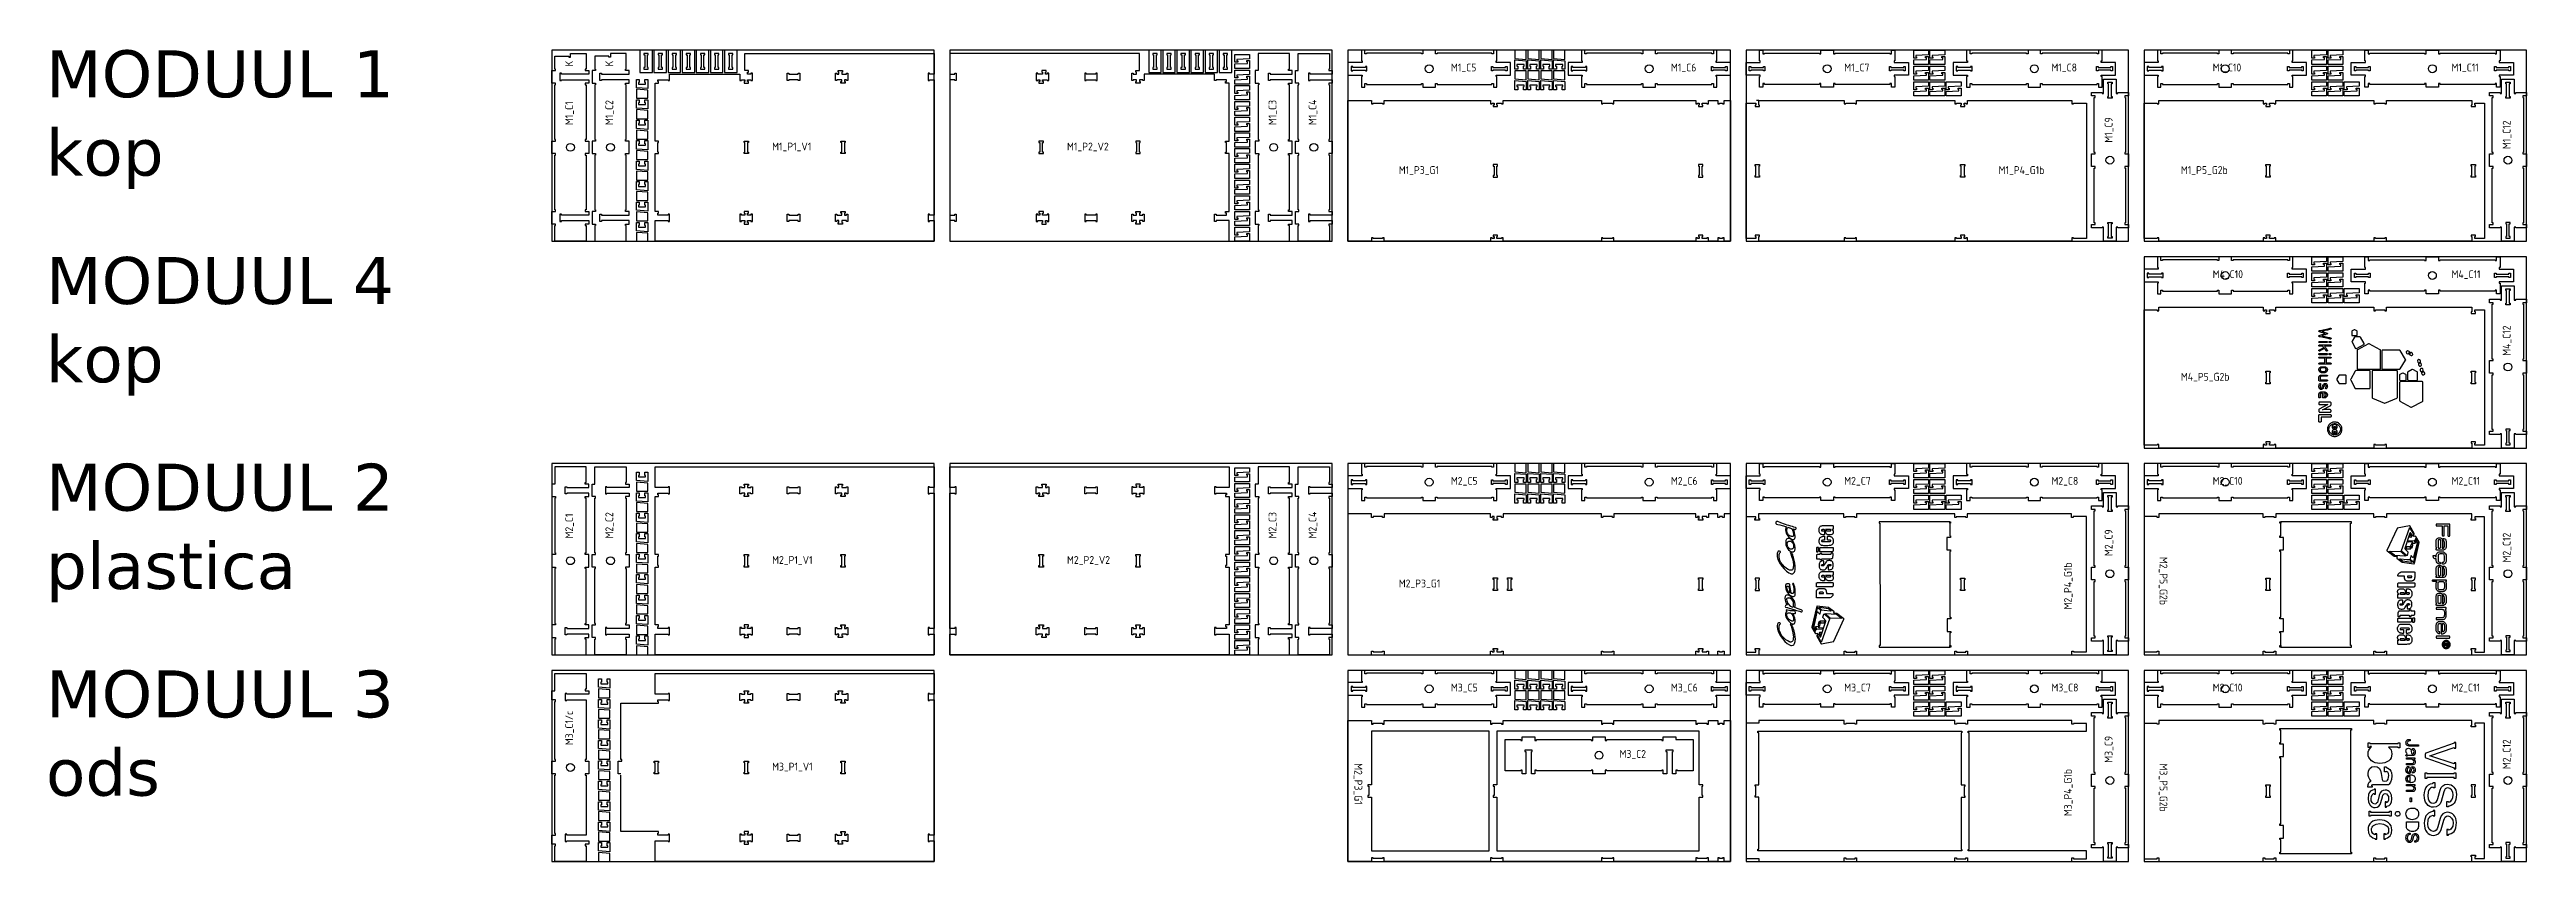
# Model space of a CAD drawing. Header units: millimetres. Extents: x -18174 to 50972, y 6312 to 16778.
# Drawn here: x -18174 to -2368, y 6312 to 11498 of the extents above; entities that cross this region are included whole.
import ezdxf

# ---------------------------------------------------------------- set-up
doc = ezdxf.new("R2010")
doc.units = ezdxf.units.MM
doc.header["$MEASUREMENT"] = 0
for name, color, linetype in [("freeeswerk_LOGO'S_halve dikte plaat", 6, 'Continuous'), ('freeswerk_CODES', 50, 'Continuous'), ('freeswerk_ELEMENTEN', 7, 'Continuous'), ("freeswerk_LOGO'S_hele dikte plaat", 1, 'Continuous'), ('freeswerk_PLATEN', 3, 'Continuous')]:
    doc.layers.add(name, color=color, linetype=linetype)

msp = doc.modelspace()

# ---------------------------------------------------------------- texts
at = {"char_height": 300, "attachment_point": 1}
for s, insert in [('{\\fVerdana|b0|i0|c0|p34;MODUUL 1\\Pkop}', (-18197, 11493)), ('{\\fVerdana|b0|i0|c0|p34;MODUUL 4\\Pkop}', (-18197, 10173)), ('{\\fVerdana|b0|i0|c0|p34;MODUUL 2\\Pplastica}', (-18197, 8853)), ('{\\fVerdana|b0|i0|c0|p34;MODUUL 3\\Pods}', (-18197, 7533))]:
    msp.add_mtext_dynamic_manual_height_columns(s, width=2440, gutter_width=1456, heights=[0], dxfattribs=dict(at, insert=insert))
at = {"layer": 'freeswerk_CODES', "char_height": 50, "attachment_point": 1}
for s, width, insert, rotation in [('{\\Fiso|c0;K}', 50, (-14883, 11389), 90), ('{\\Fiso|c0;K}', 50, (-14627, 11389), 90), ('{\\Fiso|c0;M1_C1}', 318.08, (-14883, 11015), 90), ('{\\Fiso|c0;M1_C2}', 318.08, (-14627, 11015), 90), ('{\\Fiso|c0;M1_C3}', 318.08, (-10395, 11015), 90), ('{\\Fiso|c0;M1_C4}', 318.08, (-10139, 11015), 90), ('{\\Fiso|c0;M1_C9}', 318.08, (-5059, 10903), 90), ('{\\Fiso|c0;M1_C12}', 318.08, (-2519, 10862), 90), ('{\\Fiso|c0;M4_C12}', 318.08, (-2519, 9542), 90), ('{\\Fiso|c0;M2_C2}', 318.08, (-14627, 8375), 90), ('{\\Fiso|c0;M2_C3}', 318.08, (-10395, 8375), 90), ('{\\Fiso|c0;M2_C4}', 318.08, (-10139, 8375), 90), ('{\\Fiso|c0;M2_C1}', 318.08, (-14883, 8375), 90), ('{\\Fiso|c0;M2_C9}', 318.08, (-5059, 8263), 90), ('{\\Fiso|c0;M2_C12}', 318.08, (-2519, 8222), 90), ('{\\Fiso|c0;M2_P5_G2b}', 318.08, (-4659, 8258), 270), ('{\\Fiso|c0;M2_P4_G1b}', 318.08, (-5319, 7922), 90), ('{\\Fiso|c0;M3_C1/c}', 318.08, (-14883, 7055), 90), ('{\\Fiso|c0;M3_C9}', 318.08, (-5059, 6943), 90), ('{\\Fiso|c0;M2_C12}', 318.08, (-2519, 6902), 90), ('{\\Fiso|c0;M2_P3_G1}', 318.08, (-9797, 6940), 270), ('{\\Fiso|c0;M3_P4_G1b}', 318.08, (-5319, 6602), 90), ('{\\Fiso|c0;M3_P5_G2b}', 318.08, (-4659, 6938), 270)]:
    msp.add_mtext_dynamic_manual_height_columns(s, width=width, gutter_width=1456, heights=[0], dxfattribs=dict(at, insert=insert, rotation=rotation))
for s, insert in [('{\\Fiso|c0;M1_C5}', (-9231, 11408)), ('{\\Fiso|c0;M1_C6}', (-7827, 11408)), ('{\\Fiso|c0;M1_C7}', (-6721, 11408)), ('{\\Fiso|c0;M1_C8}', (-5399, 11408)), ('{\\Fiso|c0;M1_C10}', (-4370, 11408)), ('{\\Fiso|c0;M1_C11}', (-2846, 11408)), ('{\\Fiso|c0;M1_P1_V1}', (-13563, 10903)), ('{\\Fiso|c0;M1_P2_V2}', (-11681, 10903)), ('{\\Fiso|c0;M1_P3_G1}', (-9564, 10753)), ('{\\Fiso|c0;M1_P4_G1b}', (-5736, 10753)), ('{\\Fiso|c0;M1_P5_G2b}', (-4573, 10753)), ('{\\Fiso|c0;M4_C10}', (-4370, 10088)), ('{\\Fiso|c0;M4_C11}', (-2846, 10088)), ('{\\Fiso|c0;M4_P5_G2b}', (-4573, 9433)), ('{\\Fiso|c0;M2_C5}', (-9231, 8768)), ('{\\Fiso|c0;M2_C6}', (-7827, 8768)), ('{\\Fiso|c0;M2_C7}', (-6721, 8768)), ('{\\Fiso|c0;M2_C8}', (-5399, 8768)), ('{\\Fiso|c0;M2_C10}', (-4370, 8768)), ('{\\Fiso|c0;M2_C11}', (-2846, 8768)), ('{\\Fiso|c0;M2_P1_V1}', (-13563, 8263)), ('{\\Fiso|c0;M2_P2_V2}', (-11681, 8263)), ('{\\Fiso|c0;M2_P3_G1}', (-9564, 8113)), ('{\\Fiso|c0;M3_C5}', (-9231, 7448)), ('{\\Fiso|c0;M3_C6}', (-7827, 7448)), ('{\\Fiso|c0;M3_C7}', (-6721, 7448)), ('{\\Fiso|c0;M3_C8}', (-5399, 7448)), ('{\\Fiso|c0;M2_C10}', (-4370, 7448)), ('{\\Fiso|c0;M2_C11}', (-2846, 7448)), ('{\\Fiso|c0;M3_C2}', (-8155, 7024)), ('{\\Fiso|c0;M3_P1_V1}', (-13563, 6943))]:
    msp.add_mtext_dynamic_manual_height_columns(s, width=318.08, gutter_width=1456, heights=[0], dxfattribs=dict(at, insert=insert))

# ---------------------------------------------------------------- linework, layer by layer
for centre in [(-9370, 11375), (-7966, 11375), (-6830, 11375), (-5508, 11375), (-4290, 11375), (-2968, 11375), (-14850, 10873), (-14594, 10873), (-10362, 10873), (-10106, 10873), (-5026, 10791), (-2486, 10791), (-4290, 10055), (-2968, 10055), (-2486, 9470), (-9370, 8735), (-7966, 8735), (-6830, 8735), (-5508, 8735), (-4290, 8735), (-2968, 8735), (-14850, 8233), (-14594, 8233), (-10362, 8233), (-10106, 8233), (-5026, 8150), (-2486, 8150), (-9370, 7415), (-7966, 7415), (-6830, 7415), (-5508, 7415), (-4290, 7415), (-2968, 7415), (-8286, 6991), (-14850, 6913), (-5026, 6830), (-2486, 6830)]:
    msp.add_circle(centre, 25)
at = {"layer": "freeeswerk_LOGO'S_halve dikte plaat"}
for points in [[(-3668, 9668), (-3654, 9665), (-3638, 9661), (-3624, 9658), (-3618, 9657), (-3617, 9656), (-3616, 9656), (-3616, 9655), (-3615, 9654), (-3615, 9653), (-3615, 9652), (-3616, 9650), (-3617, 9650), (-3618, 9649), (-3619, 9649), (-3619, 9649), (-3619, 9649), (-3620, 9649), (-3620, 9649), (-3620, 9649), (-3627, 9651), (-3644, 9655), (-3665, 9659), (-3682, 9663), (-3689, 9664), (-3690, 9665), (-3691, 9665), (-3692, 9666), (-3692, 9667), (-3692, 9668), (-3692, 9669), (-3692, 9670), (-3691, 9671), (-3690, 9672), (-3689, 9672), (-3685, 9673), (-3677, 9676), (-3666, 9680), (-3658, 9682), (-3654, 9684), (-3658, 9685), (-3666, 9688), (-3677, 9691), (-3685, 9694), (-3689, 9695), (-3690, 9696), (-3691, 9696), (-3692, 9697), (-3692, 9698), (-3692, 9699), (-3692, 9700), (-3692, 9701), (-3691, 9702), (-3690, 9702), (-3689, 9703), (-3682, 9704), (-3665, 9708), (-3644, 9713), (-3627, 9716), (-3620, 9718), (-3620, 9718), (-3620, 9718), (-3619, 9718), (-3619, 9718), (-3619, 9718), (-3618, 9718), (-3617, 9718), (-3616, 9717), (-3615, 9716), (-3615, 9714), (-3615, 9713), (-3616, 9712), (-3616, 9711), (-3617, 9711), (-3618, 9711), (-3624, 9709), (-3638, 9706), (-3654, 9703), (-3668, 9699), (-3674, 9698), (-3671, 9697), (-3663, 9694), (-3653, 9691), (-3645, 9689), (-3642, 9687), (-3640, 9687), (-3639, 9686), (-3639, 9686), (-3638, 9685), (-3638, 9684), (-3638, 9683), (-3639, 9682), (-3639, 9681), (-3640, 9680), (-3642, 9680), (-3645, 9679), (-3653, 9676), (-3662, 9673), (-3670, 9670), (-3674, 9669)], [(-3641, 9634), (-3641, 9633), (-3640, 9633), (-3639, 9633), (-3639, 9632), (-3639, 9632), (-3638, 9631), (-3638, 9630), (-3638, 9629), (-3639, 9628), (-3639, 9628), (-3639, 9627), (-3640, 9627), (-3640, 9626), (-3641, 9626), (-3642, 9626), (-3643, 9626), (-3647, 9626), (-3654, 9626), (-3662, 9626), (-3670, 9626), (-3678, 9626), (-3684, 9626), (-3688, 9626), (-3689, 9626), (-3690, 9626), (-3690, 9626), (-3691, 9627), (-3691, 9627), (-3692, 9628), (-3692, 9628), (-3692, 9629), (-3692, 9630), (-3692, 9631), (-3692, 9632), (-3691, 9632), (-3691, 9633), (-3690, 9633), (-3690, 9634), (-3689, 9634), (-3688, 9634), (-3686, 9634), (-3680, 9634), (-3673, 9634), (-3664, 9634), (-3656, 9634), (-3649, 9634), (-3644, 9634), (-3642, 9634)], [(-3669, 9603), (-3674, 9603), (-3680, 9603), (-3685, 9603), (-3688, 9603), (-3689, 9603), (-3690, 9603), (-3691, 9604), (-3692, 9605), (-3692, 9606), (-3692, 9608), (-3692, 9609), (-3691, 9610), (-3690, 9610), (-3689, 9611), (-3688, 9611), (-3679, 9611), (-3662, 9611), (-3642, 9611), (-3626, 9611), (-3619, 9611), (-3618, 9611), (-3617, 9610), (-3616, 9609), (-3616, 9609), (-3615, 9607), (-3615, 9606), (-3616, 9605), (-3616, 9604), (-3617, 9603), (-3618, 9603), (-3620, 9603), (-3626, 9603), (-3636, 9603), (-3647, 9603), (-3655, 9603), (-3657, 9603), (-3655, 9600), (-3651, 9594), (-3646, 9587), (-3641, 9581), (-3639, 9578), (-3639, 9578), (-3639, 9578), (-3638, 9577), (-3638, 9577), (-3638, 9576), (-3638, 9575), (-3639, 9574), (-3639, 9573), (-3640, 9573), (-3641, 9572), (-3642, 9572), (-3643, 9572), (-3644, 9573), (-3644, 9573), (-3645, 9573), (-3645, 9574), (-3647, 9575), (-3649, 9579), (-3652, 9583), (-3655, 9587), (-3656, 9589), (-3658, 9588), (-3665, 9584), (-3673, 9580), (-3681, 9576), (-3686, 9573), (-3687, 9573), (-3687, 9572), (-3687, 9572), (-3688, 9572), (-3688, 9572), (-3688, 9572), (-3689, 9572), (-3690, 9573), (-3690, 9573), (-3691, 9573), (-3691, 9573), (-3691, 9574), (-3692, 9574), (-3692, 9575), (-3692, 9575), (-3692, 9576), (-3692, 9577), (-3692, 9578), (-3691, 9578), (-3691, 9579), (-3690, 9579), (-3689, 9580), (-3684, 9583), (-3676, 9587), (-3668, 9591), (-3663, 9594), (-3661, 9595), (-3662, 9596), (-3663, 9598), (-3665, 9600), (-3667, 9602), (-3667, 9603)], [(-3641, 9557), (-3641, 9557), (-3640, 9556), (-3639, 9556), (-3639, 9555), (-3639, 9555), (-3638, 9554), (-3638, 9553), (-3638, 9552), (-3639, 9552), (-3639, 9551), (-3639, 9550), (-3640, 9550), (-3640, 9550), (-3641, 9549), (-3642, 9549), (-3643, 9549), (-3647, 9549), (-3654, 9549), (-3662, 9549), (-3670, 9549), (-3678, 9549), (-3684, 9549), (-3688, 9549), (-3689, 9549), (-3690, 9549), (-3690, 9550), (-3691, 9550), (-3691, 9550), (-3692, 9551), (-3692, 9552), (-3692, 9552), (-3692, 9553), (-3692, 9554), (-3692, 9555), (-3691, 9556), (-3691, 9556), (-3690, 9556), (-3690, 9557), (-3689, 9557), (-3688, 9557), (-3686, 9557), (-3680, 9557), (-3673, 9557), (-3664, 9557), (-3656, 9557), (-3649, 9557), (-3644, 9557), (-3642, 9557)], [(-3683, 9534), (-3672, 9534), (-3656, 9534), (-3640, 9534), (-3626, 9534), (-3619, 9534), (-3618, 9534), (-3617, 9534), (-3616, 9533), (-3616, 9533), (-3616, 9532), (-3615, 9531), (-3615, 9529), (-3616, 9528), (-3616, 9528), (-3616, 9527), (-3617, 9527), (-3618, 9526), (-3619, 9526), (-3622, 9526), (-3627, 9526), (-3633, 9526), (-3640, 9526), (-3644, 9526), (-3646, 9526), (-3646, 9524), (-3646, 9519), (-3646, 9512), (-3646, 9505), (-3646, 9499), (-3646, 9496), (-3645, 9496), (-3641, 9496), (-3635, 9496), (-3629, 9496), (-3623, 9496), (-3620, 9496), (-3619, 9495), (-3618, 9495), (-3617, 9495), (-3616, 9494), (-3616, 9494), (-3615, 9493), (-3615, 9491), (-3615, 9490), (-3616, 9489), (-3616, 9489), (-3617, 9488), (-3618, 9488), (-3619, 9488), (-3624, 9488), (-3636, 9488), (-3652, 9488), (-3668, 9488), (-3681, 9488), (-3688, 9488), (-3689, 9488), (-3690, 9488), (-3691, 9489), (-3691, 9489), (-3692, 9490), (-3692, 9491), (-3692, 9492), (-3692, 9493), (-3691, 9494), (-3691, 9495), (-3690, 9495), (-3689, 9495), (-3688, 9496), (-3685, 9496), (-3678, 9496), (-3670, 9496), (-3662, 9496), (-3656, 9496), (-3654, 9496), (-3654, 9498), (-3654, 9503), (-3654, 9510), (-3654, 9517), (-3654, 9523), (-3654, 9526), (-3655, 9526), (-3660, 9526), (-3668, 9526), (-3676, 9526), (-3683, 9526), (-3688, 9526), (-3689, 9526), (-3690, 9526), (-3691, 9527), (-3691, 9527), (-3692, 9528), (-3692, 9529), (-3692, 9530), (-3692, 9531), (-3692, 9532), (-3691, 9533), (-3690, 9534), (-3689, 9534), (-3688, 9534)], [(-3623, 9634), (-3622, 9634), (-3622, 9634), (-3621, 9634), (-3620, 9634), (-3620, 9634), (-3619, 9634), (-3619, 9634), (-3618, 9634), (-3618, 9634), (-3617, 9633), (-3616, 9633), (-3616, 9632), (-3616, 9632), (-3615, 9631), (-3615, 9630), (-3615, 9629), (-3615, 9628), (-3616, 9628), (-3616, 9627), (-3617, 9627), (-3617, 9626), (-3618, 9626), (-3619, 9626), (-3619, 9626), (-3619, 9626), (-3620, 9626), (-3621, 9626), (-3621, 9626), (-3622, 9626), (-3623, 9626), (-3623, 9626), (-3623, 9626), (-3624, 9626), (-3625, 9626), (-3625, 9627), (-3626, 9627), (-3626, 9628), (-3627, 9628), (-3627, 9629), (-3627, 9630), (-3627, 9631), (-3627, 9632), (-3626, 9632), (-3626, 9633), (-3625, 9633), (-3625, 9633), (-3624, 9634), (-3623, 9634)], [(-3623, 9557), (-3622, 9557), (-3622, 9557), (-3621, 9557), (-3620, 9557), (-3620, 9557), (-3619, 9557), (-3619, 9557), (-3618, 9557), (-3618, 9557), (-3617, 9556), (-3616, 9556), (-3616, 9556), (-3616, 9555), (-3615, 9554), (-3615, 9553), (-3615, 9552), (-3615, 9552), (-3616, 9551), (-3616, 9550), (-3617, 9550), (-3617, 9550), (-3618, 9549), (-3619, 9549), (-3619, 9549), (-3619, 9549), (-3620, 9549), (-3621, 9549), (-3621, 9549), (-3622, 9549), (-3623, 9549), (-3623, 9549), (-3623, 9549), (-3624, 9549), (-3625, 9550), (-3625, 9550), (-3626, 9550), (-3626, 9551), (-3627, 9552), (-3627, 9552), (-3627, 9553), (-3627, 9554), (-3627, 9555), (-3626, 9555), (-3626, 9556), (-3625, 9556), (-3625, 9557), (-3624, 9557), (-3623, 9557)], [(-3672, 9472), (-3671, 9472), (-3668, 9472), (-3665, 9472), (-3663, 9472), (-3660, 9472), (-3658, 9472), (-3658, 9472), (-3656, 9472), (-3654, 9472), (-3652, 9472), (-3650, 9471), (-3649, 9470), (-3647, 9469), (-3646, 9468), (-3644, 9467), (-3643, 9466), (-3642, 9464), (-3641, 9463), (-3640, 9461), (-3639, 9459), (-3639, 9458), (-3638, 9456), (-3638, 9454), (-3638, 9452), (-3639, 9450), (-3639, 9448), (-3639, 9446), (-3640, 9445), (-3641, 9443), (-3642, 9442), (-3643, 9440), (-3645, 9439), (-3646, 9438), (-3648, 9437), (-3649, 9436), (-3651, 9435), (-3653, 9435), (-3655, 9434), (-3657, 9434), (-3658, 9434), (-3659, 9434), (-3661, 9434), (-3664, 9434), (-3666, 9434), (-3669, 9434), (-3671, 9434), (-3673, 9434), (-3674, 9434), (-3676, 9434), (-3677, 9435), (-3679, 9435), (-3681, 9436), (-3682, 9437), (-3684, 9438), (-3685, 9439), (-3687, 9440), (-3688, 9442), (-3689, 9443), (-3690, 9445), (-3691, 9446), (-3691, 9448), (-3692, 9450), (-3692, 9452), (-3692, 9454), (-3692, 9456), (-3692, 9457), (-3691, 9459), (-3691, 9461), (-3690, 9463), (-3689, 9464), (-3688, 9466), (-3686, 9467), (-3685, 9468), (-3683, 9469), (-3682, 9470), (-3680, 9471), (-3678, 9472), (-3677, 9472), (-3675, 9472), (-3673, 9472)], [(-3645, 9380), (-3652, 9380), (-3662, 9380), (-3672, 9380), (-3681, 9380), (-3687, 9380), (-3689, 9380), (-3690, 9381), (-3690, 9381), (-3691, 9381), (-3692, 9382), (-3692, 9383), (-3692, 9384), (-3692, 9385), (-3692, 9387), (-3692, 9391), (-3692, 9395), (-3692, 9399), (-3692, 9402), (-3692, 9403), (-3692, 9405), (-3692, 9407), (-3691, 9409), (-3690, 9410), (-3690, 9412), (-3688, 9413), (-3687, 9415), (-3686, 9416), (-3684, 9417), (-3683, 9418), (-3681, 9418), (-3679, 9419), (-3677, 9419), (-3676, 9419), (-3671, 9419), (-3665, 9419), (-3657, 9419), (-3650, 9419), (-3644, 9419), (-3642, 9419), (-3641, 9419), (-3640, 9418), (-3639, 9418), (-3639, 9417), (-3639, 9417), (-3638, 9416), (-3638, 9415), (-3638, 9414), (-3639, 9413), (-3639, 9412), (-3640, 9412), (-3641, 9411), (-3642, 9411), (-3643, 9411), (-3648, 9411), (-3654, 9411), (-3662, 9411), (-3669, 9411), (-3675, 9411), (-3677, 9411), (-3678, 9411), (-3679, 9411), (-3679, 9411), (-3680, 9410), (-3681, 9410), (-3682, 9409), (-3682, 9409), (-3683, 9408), (-3683, 9407), (-3684, 9406), (-3684, 9405), (-3684, 9405), (-3684, 9404), (-3684, 9403), (-3684, 9401), (-3684, 9398), (-3684, 9395), (-3684, 9391), (-3684, 9389), (-3684, 9388), (-3682, 9388), (-3675, 9388), (-3666, 9388), (-3657, 9388), (-3649, 9388), (-3643, 9388), (-3642, 9388), (-3641, 9388), (-3640, 9388), (-3639, 9387), (-3639, 9386), (-3638, 9386), (-3638, 9385), (-3638, 9383), (-3639, 9383), (-3639, 9382), (-3639, 9381), (-3640, 9381), (-3641, 9380), (-3642, 9380)], [(-3677, 9334), (-3675, 9335), (-3674, 9336), (-3673, 9338), (-3672, 9341), (-3669, 9347), (-3665, 9354), (-3664, 9357), (-3662, 9361), (-3659, 9363), (-3656, 9365), (-3652, 9365), (-3649, 9365), (-3646, 9364), (-3644, 9362), (-3642, 9360), (-3640, 9357), (-3639, 9354), (-3639, 9351), (-3638, 9348), (-3639, 9344), (-3639, 9340), (-3641, 9336), (-3643, 9332), (-3643, 9332), (-3644, 9331), (-3645, 9331), (-3646, 9330), (-3647, 9331), (-3647, 9331), (-3648, 9331), (-3649, 9332), (-3649, 9332), (-3650, 9333), (-3650, 9334), (-3650, 9334), (-3650, 9335), (-3650, 9335), (-3650, 9336), (-3649, 9336), (-3648, 9339), (-3647, 9342), (-3646, 9345), (-3646, 9348), (-3646, 9352), (-3647, 9355), (-3649, 9357), (-3652, 9357), (-3653, 9357), (-3655, 9357), (-3656, 9356), (-3657, 9354), (-3658, 9351), (-3662, 9344), (-3665, 9337), (-3666, 9334), (-3669, 9331), (-3671, 9329), (-3675, 9327), (-3679, 9327), (-3682, 9327), (-3685, 9328), (-3687, 9330), (-3689, 9332), (-3690, 9335), (-3691, 9338), (-3692, 9341), (-3692, 9344), (-3692, 9350), (-3691, 9354), (-3690, 9359), (-3688, 9363), (-3687, 9364), (-3686, 9364), (-3685, 9365), (-3684, 9365), (-3684, 9365), (-3683, 9365), (-3682, 9364), (-3682, 9364), (-3681, 9363), (-3681, 9363), (-3681, 9362), (-3681, 9361), (-3681, 9361), (-3681, 9360), (-3681, 9360), (-3681, 9360), (-3681, 9359), (-3682, 9357), (-3682, 9356), (-3683, 9354), (-3684, 9352), (-3684, 9349), (-3684, 9347), (-3684, 9344), (-3684, 9340), (-3683, 9337), (-3681, 9335), (-3679, 9334)], [(-3672, 9442), (-3671, 9442), (-3668, 9442), (-3665, 9442), (-3663, 9442), (-3660, 9442), (-3658, 9442), (-3658, 9442), (-3656, 9442), (-3655, 9442), (-3654, 9442), (-3653, 9443), (-3652, 9443), (-3651, 9444), (-3650, 9444), (-3650, 9445), (-3649, 9446), (-3648, 9447), (-3647, 9448), (-3647, 9449), (-3647, 9450), (-3646, 9451), (-3646, 9452), (-3646, 9453), (-3646, 9454), (-3646, 9455), (-3646, 9456), (-3647, 9457), (-3647, 9458), (-3648, 9459), (-3648, 9460), (-3649, 9461), (-3650, 9462), (-3651, 9463), (-3652, 9463), (-3653, 9464), (-3654, 9464), (-3655, 9464), (-3656, 9465), (-3657, 9465), (-3658, 9465), (-3659, 9465), (-3661, 9465), (-3664, 9465), (-3666, 9465), (-3669, 9465), (-3671, 9465), (-3673, 9465), (-3673, 9465), (-3674, 9465), (-3676, 9465), (-3677, 9464), (-3678, 9464), (-3679, 9463), (-3680, 9463), (-3680, 9462), (-3681, 9461), (-3682, 9460), (-3683, 9459), (-3683, 9458), (-3684, 9457), (-3684, 9456), (-3684, 9455), (-3684, 9454), (-3684, 9453), (-3684, 9452), (-3684, 9451), (-3684, 9450), (-3683, 9449), (-3683, 9448), (-3682, 9447), (-3682, 9446), (-3681, 9445), (-3680, 9444), (-3679, 9444), (-3678, 9443), (-3677, 9443), (-3676, 9442), (-3675, 9442), (-3674, 9442), (-3673, 9442)], [(-3670, 9304), (-3671, 9304), (-3673, 9304), (-3674, 9304), (-3676, 9304), (-3677, 9304), (-3677, 9304), (-3678, 9303), (-3679, 9303), (-3680, 9303), (-3681, 9302), (-3682, 9302), (-3682, 9301), (-3683, 9300), (-3684, 9299), (-3684, 9298), (-3684, 9298), (-3684, 9297), (-3684, 9296), (-3684, 9294), (-3684, 9290), (-3684, 9286), (-3684, 9281), (-3684, 9278), (-3684, 9277), (-3684, 9276), (-3685, 9275), (-3685, 9274), (-3686, 9273), (-3687, 9273), (-3688, 9273), (-3689, 9273), (-3690, 9273), (-3691, 9274), (-3691, 9274), (-3692, 9275), (-3692, 9276), (-3692, 9277), (-3692, 9279), (-3692, 9283), (-3692, 9288), (-3692, 9292), (-3692, 9295), (-3692, 9296), (-3692, 9298), (-3691, 9300), (-3691, 9302), (-3690, 9304), (-3689, 9305), (-3688, 9307), (-3686, 9308), (-3685, 9309), (-3683, 9310), (-3681, 9311), (-3679, 9311), (-3677, 9311), (-3676, 9311), (-3673, 9311), (-3669, 9311), (-3664, 9311), (-3660, 9311), (-3658, 9311), (-3656, 9311), (-3654, 9311), (-3652, 9310), (-3649, 9309), (-3647, 9308), (-3645, 9307), (-3643, 9305), (-3642, 9303), (-3641, 9301), (-3640, 9299), (-3639, 9297), (-3638, 9295), (-3638, 9292), (-3638, 9290), (-3639, 9287), (-3640, 9285), (-3641, 9283), (-3642, 9281), (-3643, 9279), (-3645, 9277), (-3647, 9276), (-3649, 9275), (-3651, 9274), (-3654, 9273), (-3656, 9273), (-3658, 9273), (-3659, 9273), (-3662, 9273), (-3664, 9273), (-3667, 9273), (-3669, 9273), (-3669, 9273), (-3669, 9276), (-3669, 9282), (-3669, 9289), (-3669, 9296), (-3669, 9301), (-3669, 9304)], [(-3646, 9293), (-3646, 9294), (-3646, 9295), (-3647, 9296), (-3647, 9297), (-3648, 9298), (-3648, 9299), (-3649, 9300), (-3650, 9301), (-3651, 9302), (-3652, 9302), (-3653, 9303), (-3654, 9303), (-3655, 9303), (-3656, 9303), (-3657, 9304), (-3658, 9304), (-3658, 9304), (-3659, 9304), (-3659, 9304), (-3660, 9304), (-3661, 9304), (-3661, 9304), (-3661, 9304), (-3661, 9303), (-3661, 9301), (-3661, 9298), (-3661, 9294), (-3661, 9290), (-3661, 9286), (-3661, 9283), (-3661, 9281), (-3661, 9281), (-3661, 9281), (-3661, 9281), (-3660, 9281), (-3659, 9281), (-3659, 9281), (-3658, 9281), (-3658, 9281), (-3657, 9281), (-3656, 9281), (-3655, 9281), (-3654, 9281), (-3653, 9281), (-3652, 9282), (-3651, 9283), (-3650, 9283), (-3649, 9284), (-3648, 9285), (-3648, 9286), (-3647, 9287), (-3647, 9288), (-3646, 9289), (-3646, 9290), (-3646, 9291), (-3646, 9292)], [(-3555, 9044), (-3553, 9047), (-3550, 9051), (-3548, 9055), (-3547, 9059), (-3546, 9063), (-3545, 9068), (-3545, 9072), (-3545, 9077), (-3545, 9081), (-3546, 9086), (-3548, 9090), (-3550, 9094), (-3552, 9097), (-3554, 9101), (-3558, 9104), (-3561, 9107), (-3565, 9110), (-3568, 9113), (-3572, 9115), (-3577, 9116), (-3581, 9117), (-3585, 9118), (-3590, 9118), (-3594, 9118), (-3599, 9118), (-3603, 9117), (-3608, 9116), (-3612, 9114), (-3616, 9112), (-3619, 9110), (-3623, 9107), (-3626, 9103), (-3629, 9100), (-3632, 9096), (-3634, 9092), (-3636, 9088), (-3637, 9084), (-3638, 9080), (-3638, 9076), (-3638, 9071), (-3638, 9067), (-3637, 9062), (-3636, 9058), (-3634, 9054), (-3632, 9050), (-3630, 9046), (-3627, 9043), (-3624, 9039), (-3620, 9037), (-3617, 9034), (-3613, 9032), (-3609, 9030), (-3605, 9029), (-3600, 9028), (-3596, 9027), (-3591, 9027), (-3586, 9027), (-3582, 9028), (-3577, 9029), (-3573, 9031), (-3569, 9032), (-3565, 9035), (-3562, 9037), (-3558, 9040)], [(-3620, 9050), (-3622, 9053), (-3624, 9056), (-3625, 9059), (-3626, 9062), (-3627, 9065), (-3628, 9069), (-3628, 9072), (-3628, 9076), (-3627, 9079), (-3627, 9083), (-3626, 9086), (-3624, 9089), (-3622, 9092), (-3620, 9095), (-3618, 9097), (-3615, 9100), (-3612, 9102), (-3609, 9104), (-3606, 9106), (-3603, 9107), (-3600, 9108), (-3596, 9108), (-3593, 9109), (-3589, 9109), (-3586, 9108), (-3582, 9107), (-3579, 9106), (-3576, 9105), (-3573, 9103), (-3570, 9101), (-3567, 9099), (-3564, 9097), (-3562, 9094), (-3560, 9091), (-3558, 9088), (-3557, 9085), (-3556, 9082), (-3555, 9079), (-3555, 9075), (-3555, 9071), (-3555, 9068), (-3556, 9064), (-3557, 9061), (-3558, 9058), (-3560, 9055), (-3561, 9052), (-3564, 9049), (-3566, 9047), (-3569, 9044), (-3572, 9042), (-3575, 9041), (-3578, 9039), (-3581, 9038), (-3585, 9038), (-3588, 9037), (-3592, 9037), (-3596, 9037), (-3599, 9038), (-3603, 9039), (-3606, 9040), (-3609, 9041), (-3612, 9043), (-3615, 9045), (-3617, 9047)], [(-7108, 8456), (-7090, 8450), (-7093, 8445), (-7095, 8440), (-7097, 8435), (-7097, 8429), (-7095, 8419), (-7092, 8410), (-7087, 8401), (-7081, 8392), (-7075, 8384), (-7067, 8378), (-7060, 8372), (-7054, 8369), (-7050, 8368), (-7047, 8368), (-7045, 8368), (-7042, 8369), (-7040, 8370), (-7038, 8372), (-7037, 8375), (-7036, 8378), (-7035, 8381), (-7035, 8384), (-7035, 8389), (-7036, 8401), (-7039, 8414), (-7043, 8427), (-7047, 8436), (-7043, 8435), (-7041, 8434), (-7038, 8433), (-7034, 8433), (-7031, 8435), (-7029, 8438), (-7028, 8441), (-7028, 8443), (-7032, 8445), (-7042, 8448), (-7051, 8451), (-7062, 8454), (-7075, 8458), (-7086, 8461), (-7097, 8465), (-7108, 8469), (-7119, 8473), (-7126, 8475), (-7130, 8477), (-7141, 8482), (-7144, 8483), (-7147, 8484), (-7149, 8484), (-7153, 8484), (-7157, 8479), (-7158, 8476), (-7158, 8472), (-7158, 8470), (-7156, 8468), (-7153, 8467), (-7145, 8465), (-7133, 8463), (-7118, 8458)], [(-7084, 8443), (-7082, 8446), (-7080, 8447), (-7077, 8446), (-7074, 8445), (-7071, 8444), (-7068, 8443), (-7065, 8442), (-7059, 8440), (-7057, 8439), (-7054, 8434), (-7052, 8428), (-7050, 8422), (-7048, 8417), (-7047, 8412), (-7046, 8408), (-7045, 8404), (-7045, 8401), (-7045, 8398), (-7046, 8395), (-7046, 8392), (-7048, 8389), (-7050, 8388), (-7053, 8387), (-7055, 8387), (-7058, 8388), (-7061, 8389), (-7066, 8391), (-7072, 8395), (-7076, 8399), (-7080, 8403), (-7084, 8408), (-7086, 8414), (-7087, 8419), (-7088, 8424), (-7088, 8427), (-7087, 8430), (-7087, 8434), (-7086, 8437), (-7085, 8440)], [(-6847, 8400), (-6847, 8400), (-6848, 8399), (-6848, 8399), (-6848, 8399), (-6848, 8399), (-6849, 8399), (-6849, 8399), (-6849, 8399), (-6850, 8399), (-6852, 8399), (-6857, 8399), (-6861, 8399), (-6865, 8400), (-6868, 8401), (-6870, 8402), (-6873, 8404), (-6875, 8407), (-6878, 8410), (-6879, 8414), (-6881, 8418), (-6882, 8423), (-6882, 8429), (-6882, 8435), (-6881, 8441), (-6879, 8445), (-6877, 8449), (-6874, 8452), (-6872, 8455), (-6869, 8456), (-6865, 8457), (-6861, 8458), (-6855, 8459), (-6846, 8459), (-6836, 8459), (-6795, 8459), (-6795, 8459), (-6794, 8459), (-6794, 8459), (-6794, 8459), (-6793, 8458), (-6793, 8458), (-6793, 8458), (-6793, 8458), (-6793, 8457), (-6792, 8457), (-6792, 8457), (-6792, 8456), (-6792, 8435), (-6792, 8435), (-6792, 8435), (-6793, 8434), (-6793, 8434), (-6793, 8434), (-6793, 8433), (-6793, 8433), (-6794, 8433), (-6794, 8433), (-6794, 8433), (-6795, 8433), (-6795, 8433), (-6800, 8433), (-6798, 8431), (-6796, 8430), (-6794, 8428), (-6793, 8426), (-6792, 8424), (-6791, 8422), (-6791, 8420), (-6791, 8417), (-6791, 8414), (-6792, 8410), (-6793, 8407), (-6795, 8404), (-6797, 8402), (-6801, 8400), (-6806, 8399), (-6812, 8399), (-6819, 8399), (-6824, 8399), (-6827, 8399), (-6830, 8400), (-6833, 8402), (-6834, 8404), (-6836, 8407), (-6839, 8411), (-6841, 8417), (-6843, 8423), (-6845, 8427), (-6847, 8430), (-6848, 8431), (-6849, 8432), (-6851, 8432), (-6853, 8432), (-6855, 8432), (-6858, 8432), (-6861, 8432), (-6863, 8431), (-6864, 8431), (-6865, 8430), (-6866, 8430), (-6866, 8429), (-6866, 8428), (-6866, 8426), (-6866, 8425), (-6865, 8425), (-6865, 8424), (-6863, 8424), (-6861, 8424), (-6859, 8424), (-6855, 8424), (-6850, 8424), (-6849, 8424), (-6849, 8423), (-6849, 8423), (-6848, 8423), (-6848, 8423), (-6848, 8423), (-6848, 8423), (-6847, 8422), (-6847, 8422), (-6847, 8422), (-6847, 8421), (-6847, 8421), (-6847, 8401), (-6847, 8401), (-6847, 8400)], [(-6857, 8330), (-6862, 8330), (-6866, 8331), (-6869, 8332), (-6872, 8334), (-6874, 8337), (-6877, 8340), (-6879, 8345), (-6881, 8349), (-6882, 8354), (-6882, 8360), (-6881, 8365), (-6880, 8370), (-6879, 8374), (-6876, 8378), (-6874, 8382), (-6871, 8384), (-6867, 8386), (-6863, 8388), (-6859, 8388), (-6853, 8389), (-6850, 8389), (-6849, 8389), (-6849, 8389), (-6849, 8389), (-6848, 8389), (-6848, 8389), (-6848, 8388), (-6848, 8388), (-6847, 8388), (-6847, 8388), (-6847, 8387), (-6847, 8387), (-6847, 8387), (-6847, 8366), (-6847, 8366), (-6847, 8366), (-6847, 8365), (-6847, 8365), (-6848, 8365), (-6848, 8365), (-6848, 8364), (-6848, 8364), (-6849, 8364), (-6849, 8364), (-6849, 8364), (-6850, 8364), (-6857, 8364), (-6859, 8364), (-6861, 8364), (-6863, 8363), (-6864, 8363), (-6865, 8363), (-6866, 8362), (-6866, 8361), (-6866, 8360), (-6866, 8359), (-6866, 8358), (-6865, 8357), (-6864, 8357), (-6863, 8356), (-6861, 8356), (-6858, 8356), (-6816, 8356), (-6813, 8356), (-6811, 8356), (-6810, 8357), (-6808, 8358), (-6807, 8358), (-6807, 8359), (-6806, 8360), (-6806, 8362), (-6807, 8363), (-6808, 8364), (-6809, 8364), (-6810, 8365), (-6813, 8365), (-6815, 8365), (-6818, 8365), (-6826, 8365), (-6826, 8365), (-6827, 8365), (-6827, 8366), (-6827, 8366), (-6828, 8366), (-6828, 8366), (-6828, 8366), (-6828, 8367), (-6828, 8367), (-6828, 8367), (-6828, 8368), (-6829, 8368), (-6829, 8386), (-6828, 8387), (-6828, 8387), (-6828, 8387), (-6828, 8388), (-6828, 8388), (-6828, 8388), (-6828, 8388), (-6827, 8389), (-6827, 8389), (-6827, 8389), (-6826, 8389), (-6826, 8389), (-6819, 8389), (-6815, 8389), (-6812, 8388), (-6809, 8388), (-6807, 8387), (-6804, 8385), (-6801, 8383), (-6798, 8381), (-6796, 8378), (-6794, 8375), (-6793, 8372), (-6792, 8368), (-6791, 8364), (-6791, 8359), (-6791, 8353), (-6792, 8348), (-6793, 8344), (-6795, 8340), (-6798, 8337), (-6801, 8335), (-6804, 8333), (-6808, 8331), (-6813, 8330), (-6818, 8330), (-6825, 8329), (-6847, 8329), (-6852, 8329)], [(-6834, 8425), (-6833, 8425), (-6833, 8425), (-6832, 8424), (-6830, 8424), (-6828, 8424), (-6826, 8424), (-6824, 8424), (-6821, 8424), (-6819, 8424), (-6818, 8424), (-6816, 8424), (-6814, 8424), (-6813, 8424), (-6812, 8424), (-6811, 8424), (-6810, 8424), (-6809, 8424), (-6808, 8424), (-6808, 8425), (-6808, 8425), (-6807, 8425), (-6807, 8426), (-6807, 8426), (-6806, 8426), (-6806, 8427), (-6806, 8428), (-6806, 8428), (-6806, 8429), (-6806, 8429), (-6807, 8430), (-6807, 8430), (-6807, 8431), (-6807, 8431), (-6808, 8431), (-6808, 8431), (-6809, 8432), (-6810, 8432), (-6811, 8432), (-6812, 8432), (-6813, 8432), (-6815, 8432), (-6816, 8432), (-6817, 8432), (-6820, 8432), (-6824, 8432), (-6829, 8432), (-6833, 8432), (-6837, 8432), (-6839, 8432), (-6840, 8432), (-6839, 8431), (-6838, 8429), (-6837, 8428), (-6836, 8427), (-6835, 8426)], [(-3085, 8388), (-3086, 8388), (-3086, 8388), (-3086, 8388), (-3087, 8388), (-3087, 8388), (-3087, 8389), (-3088, 8389), (-3088, 8389), (-3088, 8390), (-3088, 8390), (-3088, 8391), (-3088, 8391), (-3084, 8404), (-3084, 8405), (-3084, 8405), (-3084, 8405), (-3084, 8405), (-3084, 8405), (-3084, 8405), (-3084, 8406), (-3084, 8406), (-3084, 8406), (-3084, 8406), (-3084, 8406), (-3084, 8406), (-3112, 8455), (-3112, 8455), (-3112, 8456), (-3112, 8456), (-3112, 8456), (-3113, 8456), (-3113, 8456), (-3113, 8456), (-3113, 8456), (-3114, 8457), (-3114, 8457), (-3114, 8457), (-3114, 8456), (-3192, 8441), (-3192, 8441), (-3192, 8440), (-3192, 8440), (-3192, 8440), (-3193, 8440), (-3193, 8440), (-3193, 8440), (-3193, 8440), (-3193, 8440), (-3193, 8439), (-3193, 8439), (-3193, 8439), (-3258, 8299), (-3258, 8299), (-3258, 8299), (-3258, 8298), (-3258, 8298), (-3258, 8298), (-3258, 8297), (-3258, 8297), (-3258, 8297), (-3258, 8297), (-3258, 8296), (-3257, 8296), (-3257, 8296), (-3211, 8262), (-3211, 8262), (-3211, 8262), (-3211, 8262), (-3211, 8262), (-3211, 8262), (-3211, 8262), (-3211, 8262), (-3210, 8262), (-3210, 8262), (-3210, 8262), (-3210, 8262), (-3210, 8262), (-3195, 8260), (-3195, 8260), (-3194, 8260), (-3194, 8260), (-3194, 8260), (-3193, 8260), (-3193, 8259), (-3193, 8259), (-3193, 8259), (-3193, 8258), (-3193, 8258), (-3193, 8257), (-3193, 8257), (-3195, 8252), (-3195, 8252), (-3195, 8252), (-3195, 8251), (-3195, 8251), (-3195, 8251), (-3195, 8251), (-3195, 8250), (-3194, 8250), (-3194, 8250), (-3194, 8250), (-3194, 8249), (-3194, 8249), (-3161, 8225), (-3161, 8225), (-3161, 8225), (-3161, 8225), (-3160, 8225), (-3160, 8225), (-3160, 8225), (-3160, 8225), (-3160, 8224), (-3160, 8224), (-3160, 8224), (-3160, 8224), (-3160, 8224), (-3086, 8214), (-3086, 8214), (-3085, 8214), (-3085, 8214), (-3085, 8215), (-3085, 8215), (-3084, 8215), (-3084, 8215), (-3084, 8215), (-3084, 8215), (-3083, 8216), (-3083, 8216), (-3083, 8216), (-3053, 8350), (-3053, 8350), (-3053, 8350), (-3053, 8350), (-3053, 8351), (-3053, 8351), (-3053, 8351), (-3053, 8351), (-3053, 8351), (-3053, 8351), (-3053, 8352), (-3053, 8352), (-3053, 8352), (-3074, 8388), (-3074, 8388), (-3074, 8388), (-3074, 8388), (-3074, 8388), (-3074, 8388), (-3075, 8389), (-3075, 8389), (-3075, 8389), (-3075, 8389), (-3075, 8389), (-3076, 8389), (-3076, 8389)], [(-3111, 8384), (-3110, 8384), (-3110, 8384), (-3110, 8384), (-3101, 8385), (-3101, 8385), (-3101, 8385), (-3100, 8385), (-3100, 8385), (-3100, 8386), (-3099, 8386), (-3099, 8386), (-3099, 8387), (-3099, 8387), (-3099, 8388), (-3099, 8388), (-3100, 8389), (-3105, 8397), (-3105, 8397), (-3105, 8398), (-3106, 8398), (-3106, 8398), (-3107, 8398), (-3107, 8398), (-3108, 8398), (-3108, 8398), (-3109, 8398), (-3109, 8397), (-3109, 8397), (-3109, 8396), (-3112, 8387), (-3112, 8387), (-3112, 8386), (-3112, 8386), (-3112, 8386), (-3112, 8385), (-3112, 8385), (-3112, 8385), (-3111, 8384)], [(-2871, 8455), (-2871, 8455), (-2870, 8455), (-2870, 8455), (-2870, 8455), (-2870, 8454), (-2869, 8454), (-2869, 8454), (-2869, 8453), (-2869, 8453), (-2869, 8453), (-2869, 8393), (-2869, 8393), (-2869, 8392), (-2869, 8392), (-2869, 8392), (-2868, 8392), (-2868, 8391), (-2868, 8391), (-2868, 8391), (-2867, 8391), (-2867, 8391), (-2867, 8391), (-2867, 8391), (-2860, 8391), (-2859, 8391), (-2859, 8391), (-2859, 8391), (-2858, 8391), (-2858, 8391), (-2858, 8391), (-2858, 8392), (-2858, 8392), (-2857, 8392), (-2857, 8392), (-2857, 8393), (-2857, 8393), (-2857, 8465), (-2857, 8465), (-2857, 8465), (-2857, 8466), (-2858, 8466), (-2858, 8466), (-2858, 8466), (-2858, 8467), (-2858, 8467), (-2859, 8467), (-2859, 8467), (-2859, 8467), (-2860, 8467), (-2940, 8467), (-2941, 8467), (-2941, 8467), (-2941, 8467), (-2942, 8467), (-2942, 8467), (-2942, 8466), (-2942, 8466), (-2942, 8466), (-2943, 8466), (-2943, 8465), (-2943, 8465), (-2943, 8465), (-2943, 8458), (-2943, 8457), (-2943, 8457), (-2943, 8457), (-2942, 8457), (-2942, 8456), (-2942, 8456), (-2942, 8456), (-2942, 8456), (-2941, 8455), (-2941, 8455), (-2941, 8455), (-2940, 8455), (-2907, 8455), (-2907, 8455), (-2906, 8455), (-2906, 8455), (-2906, 8455), (-2906, 8455), (-2905, 8455), (-2905, 8454), (-2905, 8454), (-2905, 8454), (-2905, 8453), (-2905, 8453), (-2905, 8453), (-2905, 8395), (-2905, 8395), (-2905, 8394), (-2904, 8394), (-2904, 8394), (-2904, 8394), (-2904, 8393), (-2904, 8393), (-2903, 8393), (-2903, 8393), (-2903, 8393), (-2902, 8393), (-2902, 8393), (-2895, 8393), (-2895, 8393), (-2895, 8393), (-2894, 8393), (-2894, 8393), (-2894, 8393), (-2893, 8393), (-2893, 8394), (-2893, 8394), (-2893, 8394), (-2893, 8394), (-2893, 8395), (-2893, 8395), (-2893, 8453), (-2893, 8453), (-2893, 8453), (-2893, 8454), (-2892, 8454), (-2892, 8454), (-2892, 8455), (-2892, 8455), (-2892, 8455), (-2891, 8455), (-2891, 8455), (-2891, 8455), (-2890, 8455), (-2872, 8455), (-2871, 8455)], [(-2894, 8302), (-2898, 8301), (-2903, 8301), (-2940, 8301), (-2941, 8301), (-2941, 8301), (-2941, 8301), (-2942, 8301), (-2942, 8302), (-2942, 8302), (-2942, 8302), (-2942, 8302), (-2943, 8303), (-2943, 8303), (-2943, 8303), (-2943, 8304), (-2943, 8311), (-2943, 8311), (-2943, 8311), (-2943, 8311), (-2942, 8312), (-2942, 8312), (-2942, 8312), (-2942, 8312), (-2942, 8313), (-2941, 8313), (-2941, 8313), (-2941, 8313), (-2940, 8313), (-2941, 8315), (-2942, 8317), (-2943, 8319), (-2943, 8322), (-2943, 8359), (-2943, 8364), (-2942, 8368), (-2941, 8371), (-2939, 8374), (-2936, 8376), (-2933, 8378), (-2930, 8379), (-2926, 8379), (-2919, 8379), (-2916, 8379), (-2913, 8378), (-2910, 8376), (-2908, 8374), (-2906, 8371), (-2905, 8368), (-2904, 8363), (-2904, 8359), (-2904, 8322), (-2904, 8319), (-2904, 8317), (-2905, 8315), (-2906, 8313), (-2902, 8313), (-2898, 8314), (-2894, 8316), (-2892, 8320), (-2891, 8326), (-2891, 8351), (-2892, 8357), (-2894, 8361), (-2896, 8363), (-2898, 8364), (-2899, 8364), (-2899, 8364), (-2899, 8364), (-2900, 8364), (-2900, 8364), (-2900, 8364), (-2900, 8364), (-2901, 8365), (-2901, 8365), (-2901, 8365), (-2901, 8366), (-2901, 8366), (-2901, 8366), (-2901, 8373), (-2901, 8374), (-2901, 8374), (-2901, 8374), (-2901, 8375), (-2901, 8375), (-2900, 8375), (-2900, 8375), (-2900, 8375), (-2900, 8376), (-2899, 8376), (-2899, 8376), (-2899, 8376), (-2898, 8376), (-2894, 8375), (-2891, 8374), (-2888, 8372), (-2885, 8370), (-2883, 8366), (-2882, 8362), (-2881, 8358), (-2881, 8353), (-2881, 8325), (-2881, 8319), (-2882, 8314), (-2884, 8310), (-2887, 8307), (-2890, 8304)], [(-7034, 8181), (-7034, 8188), (-7034, 8200), (-7036, 8218), (-7040, 8236), (-7045, 8253), (-7047, 8261), (-7050, 8268), (-7052, 8274), (-7054, 8278), (-7055, 8281), (-7057, 8285), (-7058, 8287), (-7060, 8289), (-7063, 8289), (-7065, 8288), (-7066, 8285), (-7065, 8283), (-7063, 8278), (-7057, 8262), (-7050, 8239), (-7046, 8210), (-7046, 8199), (-7047, 8192), (-7048, 8186), (-7050, 8180), (-7052, 8176), (-7055, 8173), (-7060, 8172), (-7063, 8172), (-7068, 8172), (-7071, 8173), (-7079, 8177), (-7090, 8184), (-7103, 8195), (-7116, 8208), (-7127, 8224), (-7134, 8242), (-7137, 8262), (-7137, 8273), (-7135, 8280), (-7133, 8284), (-7131, 8286), (-7129, 8288), (-7129, 8292), (-7131, 8293), (-7134, 8295), (-7137, 8295), (-7139, 8295), (-7143, 8294), (-7148, 8286), (-7149, 8280), (-7150, 8273), (-7150, 8261), (-7144, 8241), (-7134, 8220), (-7120, 8199), (-7105, 8181), (-7089, 8166), (-7074, 8155), (-7064, 8151), (-7062, 8150), (-7059, 8150), (-7050, 8150), (-7044, 8154), (-7039, 8160), (-7036, 8167), (-7035, 8174)], [(-7074, 8375), (-7078, 8376), (-7082, 8375), (-7086, 8373), (-7089, 8370), (-7091, 8367), (-7093, 8363), (-7094, 8359), (-7094, 8354), (-7095, 8349), (-7094, 8342), (-7093, 8334), (-7090, 8325), (-7086, 8316), (-7082, 8309), (-7076, 8302), (-7069, 8296), (-7062, 8292), (-7058, 8290), (-7055, 8290), (-7052, 8289), (-7048, 8289), (-7045, 8290), (-7042, 8292), (-7039, 8295), (-7037, 8298), (-7036, 8302), (-7035, 8307), (-7035, 8310), (-7035, 8312), (-7035, 8318), (-7036, 8331), (-7040, 8342), (-7044, 8351), (-7050, 8359), (-7055, 8365), (-7061, 8370), (-7067, 8373), (-7071, 8375)], [(-7075, 8358), (-7072, 8359), (-7069, 8358), (-7065, 8358), (-7061, 8356), (-7057, 8353), (-7053, 8350), (-7050, 8346), (-7048, 8342), (-7046, 8337), (-7045, 8332), (-7044, 8327), (-7044, 8323), (-7045, 8320), (-7046, 8316), (-7048, 8313), (-7050, 8310), (-7053, 8309), (-7056, 8307), (-7059, 8307), (-7062, 8307), (-7064, 8307), (-7066, 8308), (-7071, 8311), (-7075, 8314), (-7078, 8318), (-7081, 8322), (-7083, 8327), (-7084, 8332), (-7085, 8336), (-7085, 8340), (-7085, 8344), (-7084, 8348), (-7083, 8351), (-7082, 8354), (-7080, 8356), (-7078, 8357)], [(-6886, 8318), (-6887, 8318), (-6887, 8318), (-6887, 8318), (-6888, 8318), (-6888, 8318), (-6892, 8318), (-6893, 8318), (-6894, 8318), (-6895, 8318), (-6897, 8317), (-6898, 8316), (-6898, 8315), (-6899, 8314), (-6899, 8313), (-6899, 8311), (-6899, 8293), (-6899, 8293), (-6899, 8293), (-6899, 8292), (-6899, 8292), (-6899, 8292), (-6899, 8292), (-6898, 8291), (-6898, 8291), (-6898, 8291), (-6898, 8291), (-6897, 8291), (-6897, 8291), (-6893, 8291), (-6891, 8291), (-6890, 8291), (-6889, 8292), (-6888, 8293), (-6887, 8294), (-6886, 8295), (-6886, 8296), (-6886, 8297), (-6886, 8298), (-6886, 8316), (-6886, 8316), (-6886, 8317), (-6886, 8317), (-6886, 8317), (-6886, 8317), (-6886, 8318)], [(-6896, 8271), (-6898, 8270), (-6899, 8267), (-6899, 8266), (-6899, 8246), (-6898, 8246), (-6880, 8246), (-6878, 8246), (-6878, 8243), (-6878, 8242), (-6878, 8242), (-6878, 8242), (-6878, 8241), (-6878, 8241), (-6877, 8241), (-6877, 8241), (-6877, 8240), (-6877, 8240), (-6876, 8240), (-6876, 8240), (-6876, 8240), (-6868, 8240), (-6867, 8240), (-6866, 8240), (-6866, 8240), (-6866, 8240), (-6865, 8240), (-6865, 8241), (-6865, 8241), (-6865, 8241), (-6864, 8241), (-6864, 8242), (-6864, 8242), (-6864, 8242), (-6864, 8243), (-6864, 8245), (-6864, 8246), (-6820, 8246), (-6815, 8246), (-6810, 8246), (-6806, 8246), (-6804, 8246), (-6802, 8247), (-6801, 8247), (-6799, 8248), (-6798, 8249), (-6796, 8250), (-6795, 8252), (-6794, 8253), (-6794, 8255), (-6793, 8257), (-6793, 8259), (-6793, 8261), (-6792, 8264), (-6792, 8268), (-6792, 8271), (-6792, 8273), (-6792, 8278), (-6792, 8279), (-6792, 8279), (-6793, 8279), (-6793, 8280), (-6793, 8280), (-6793, 8280), (-6793, 8280), (-6794, 8281), (-6794, 8281), (-6794, 8281), (-6795, 8281), (-6795, 8281), (-6804, 8281), (-6804, 8281), (-6805, 8281), (-6805, 8281), (-6805, 8281), (-6805, 8280), (-6806, 8280), (-6806, 8280), (-6806, 8280), (-6806, 8279), (-6806, 8279), (-6806, 8279), (-6806, 8279), (-6807, 8277), (-6807, 8275), (-6807, 8274), (-6808, 8273), (-6809, 8273), (-6811, 8273), (-6814, 8273), (-6817, 8273), (-6864, 8273), (-6864, 8273), (-6864, 8277), (-6864, 8278), (-6864, 8278), (-6864, 8278), (-6864, 8279), (-6865, 8279), (-6865, 8279), (-6865, 8279), (-6865, 8280), (-6866, 8280), (-6866, 8280), (-6866, 8280), (-6867, 8280), (-6876, 8280), (-6876, 8280), (-6876, 8280), (-6877, 8280), (-6877, 8280), (-6877, 8279), (-6877, 8279), (-6878, 8279), (-6878, 8279), (-6878, 8278), (-6878, 8278), (-6878, 8278), (-6878, 8277), (-6878, 8273), (-6879, 8273), (-6893, 8273), (-6894, 8272)], [(-6852, 8209), (-6852, 8210), (-6852, 8210), (-6852, 8210), (-6852, 8211), (-6852, 8229), (-6852, 8230), (-6852, 8230), (-6852, 8230), (-6852, 8231), (-6853, 8231), (-6853, 8231), (-6853, 8231), (-6853, 8232), (-6854, 8232), (-6854, 8232), (-6854, 8232), (-6855, 8232), (-6857, 8232), (-6861, 8232), (-6864, 8232), (-6867, 8231), (-6869, 8231), (-6871, 8229), (-6874, 8227), (-6876, 8225), (-6878, 8222), (-6879, 8218), (-6881, 8214), (-6881, 8209), (-6882, 8204), (-6882, 8198), (-6881, 8193), (-6879, 8188), (-6877, 8184), (-6875, 8181), (-6872, 8178), (-6868, 8177), (-6863, 8176), (-6857, 8175), (-6852, 8176), (-6848, 8176), (-6844, 8178), (-6840, 8180), (-6836, 8184), (-6832, 8190), (-6828, 8198), (-6824, 8204), (-6822, 8207), (-6821, 8209), (-6818, 8209), (-6815, 8209), (-6812, 8209), (-6810, 8209), (-6808, 8209), (-6807, 8208), (-6807, 8207), (-6806, 8205), (-6806, 8203), (-6807, 8202), (-6808, 8201), (-6809, 8200), (-6812, 8200), (-6816, 8200), (-6818, 8200), (-6821, 8200), (-6821, 8200), (-6821, 8200), (-6822, 8200), (-6822, 8200), (-6822, 8199), (-6822, 8199), (-6823, 8199), (-6823, 8199), (-6823, 8198), (-6823, 8198), (-6823, 8198), (-6823, 8197), (-6823, 8179), (-6823, 8178), (-6823, 8178), (-6823, 8178), (-6823, 8177), (-6823, 8177), (-6822, 8177), (-6822, 8177), (-6822, 8176), (-6822, 8176), (-6821, 8176), (-6821, 8176), (-6821, 8176), (-6819, 8176), (-6816, 8176), (-6810, 8177), (-6805, 8178), (-6801, 8180), (-6798, 8182), (-6795, 8186), (-6793, 8191), (-6792, 8196), (-6791, 8202), (-6791, 8209), (-6791, 8214), (-6793, 8219), (-6794, 8223), (-6797, 8227), (-6800, 8230), (-6803, 8232), (-6808, 8233), (-6814, 8234), (-6820, 8234), (-6826, 8233), (-6830, 8232), (-6834, 8230), (-6837, 8226), (-6841, 8220), (-6844, 8214), (-6847, 8209), (-6849, 8205), (-6851, 8203), (-6852, 8202), (-6853, 8201), (-6855, 8200), (-6856, 8200), (-6858, 8200), (-6861, 8200), (-6862, 8200), (-6864, 8200), (-6865, 8201), (-6866, 8202), (-6866, 8203), (-6866, 8204), (-6866, 8206), (-6866, 8207), (-6865, 8207), (-6863, 8208), (-6860, 8208), (-6857, 8208), (-6855, 8208), (-6854, 8208), (-6854, 8208), (-6854, 8208), (-6853, 8209), (-6853, 8209), (-6853, 8209), (-6853, 8209)], [(-6873, 8318), (-6872, 8318), (-6869, 8318), (-6795, 8318), (-6795, 8318), (-6794, 8318), (-6794, 8318), (-6794, 8318), (-6793, 8318), (-6793, 8318), (-6793, 8317), (-6793, 8317), (-6793, 8317), (-6792, 8317), (-6792, 8316), (-6792, 8316), (-6792, 8298), (-6792, 8297), (-6793, 8296), (-6793, 8295), (-6794, 8293), (-6795, 8293), (-6796, 8292), (-6797, 8291), (-6798, 8291), (-6800, 8291), (-6876, 8291), (-6876, 8291), (-6876, 8291), (-6877, 8291), (-6877, 8291), (-6877, 8291), (-6878, 8292), (-6878, 8292), (-6878, 8292), (-6878, 8292), (-6878, 8293), (-6878, 8293), (-6878, 8293), (-6878, 8311), (-6878, 8313), (-6878, 8314), (-6877, 8315), (-6876, 8316), (-6875, 8317), (-6874, 8318)], [(-3209, 8267), (-3209, 8267), (-3209, 8267), (-3209, 8268), (-3209, 8268), (-3209, 8268), (-3239, 8290), (-3240, 8290), (-3240, 8291), (-3240, 8291), (-3240, 8292), (-3240, 8292), (-3240, 8293), (-3240, 8293), (-3240, 8294), (-3239, 8294), (-3239, 8294), (-3238, 8294), (-3238, 8294), (-3172, 8293), (-3171, 8293), (-3171, 8293), (-3171, 8293), (-3171, 8293), (-3171, 8293), (-3171, 8292), (-3171, 8292), (-3170, 8292), (-3170, 8292), (-3170, 8292), (-3170, 8292), (-3170, 8292), (-3162, 8285), (-3142, 8266), (-3142, 8266), (-3142, 8265), (-3142, 8265), (-3141, 8264), (-3142, 8264), (-3142, 8263), (-3142, 8263), (-3142, 8263), (-3143, 8262), (-3143, 8262), (-3144, 8262), (-3144, 8262), (-3208, 8267), (-3208, 8267), (-3208, 8267), (-3208, 8267), (-3208, 8267), (-3208, 8267), (-3209, 8267)], [(-3174, 8246), (-3173, 8246), (-3173, 8246), (-3172, 8246), (-3131, 8242), (-3116, 8240), (-3116, 8240), (-3115, 8240), (-3115, 8240), (-3115, 8240), (-3115, 8240), (-3115, 8240), (-3115, 8240), (-3115, 8240), (-3115, 8240), (-3114, 8240), (-3114, 8240), (-3114, 8240), (-3100, 8227), (-3100, 8226), (-3100, 8226), (-3100, 8225), (-3100, 8225), (-3100, 8224), (-3100, 8224), (-3100, 8223), (-3100, 8223), (-3101, 8223), (-3101, 8222), (-3102, 8222), (-3102, 8222), (-3157, 8230), (-3158, 8230), (-3158, 8230), (-3158, 8230), (-3158, 8230), (-3158, 8230), (-3158, 8230), (-3158, 8230), (-3158, 8230), (-3158, 8230), (-3158, 8230), (-3159, 8230), (-3159, 8230), (-3174, 8242), (-3174, 8242), (-3175, 8242), (-3175, 8243), (-3175, 8243), (-3175, 8244), (-3175, 8245), (-3175, 8245), (-3174, 8245)], [(-3105, 8312), (-3105, 8313), (-3105, 8313), (-3105, 8314), (-3111, 8321), (-3111, 8321), (-3111, 8321), (-3111, 8321), (-3111, 8321), (-3111, 8321), (-3111, 8322), (-3112, 8322), (-3112, 8322), (-3112, 8322), (-3112, 8322), (-3112, 8322), (-3113, 8322), (-3132, 8321), (-3132, 8321), (-3132, 8321), (-3132, 8321), (-3133, 8321), (-3133, 8321), (-3133, 8321), (-3133, 8321), (-3133, 8321), (-3134, 8320), (-3134, 8320), (-3134, 8320), (-3134, 8320), (-3136, 8313), (-3136, 8313), (-3136, 8312), (-3136, 8312), (-3136, 8312), (-3136, 8311), (-3136, 8311), (-3135, 8311), (-3135, 8310), (-3135, 8310), (-3134, 8310), (-3134, 8310), (-3134, 8310), (-3107, 8310), (-3107, 8310), (-3106, 8310), (-3106, 8310), (-3105, 8310), (-3105, 8311), (-3105, 8311), (-3105, 8312), (-3105, 8312)], [(-3121, 8355), (-3120, 8355), (-3120, 8354), (-3119, 8354), (-3102, 8355), (-3102, 8355), (-3102, 8355), (-3101, 8355), (-3101, 8355), (-3101, 8355), (-3101, 8355), (-3101, 8355), (-3100, 8355), (-3100, 8355), (-3100, 8355), (-3100, 8354), (-3100, 8354), (-3095, 8347), (-3094, 8346), (-3094, 8346), (-3094, 8346), (-3094, 8346), (-3094, 8346), (-3094, 8346), (-3093, 8346), (-3093, 8346), (-3093, 8346), (-3093, 8346), (-3093, 8346), (-3092, 8346), (-3078, 8346), (-3078, 8346), (-3077, 8346), (-3077, 8347), (-3076, 8347), (-3076, 8347), (-3076, 8348), (-3076, 8348), (-3076, 8348), (-3076, 8349), (-3076, 8349), (-3076, 8350), (-3076, 8350), (-3082, 8360), (-3082, 8360), (-3082, 8361), (-3083, 8361), (-3083, 8361), (-3083, 8361), (-3083, 8361), (-3083, 8361), (-3084, 8361), (-3084, 8361), (-3084, 8361), (-3084, 8361), (-3084, 8361), (-3120, 8359), (-3121, 8359), (-3121, 8358), (-3121, 8358), (-3122, 8357), (-3122, 8357), (-3122, 8356), (-3122, 8356), (-3121, 8355)], [(-3092, 8253), (-3101, 8263), (-3101, 8264), (-3102, 8264), (-3102, 8264), (-3103, 8264), (-3103, 8264), (-3104, 8264), (-3104, 8264), (-3104, 8264), (-3105, 8264), (-3105, 8263), (-3105, 8263), (-3105, 8262), (-3110, 8245), (-3110, 8245), (-3110, 8245), (-3110, 8245), (-3110, 8244), (-3110, 8244), (-3110, 8244), (-3110, 8244), (-3110, 8244), (-3110, 8243), (-3109, 8243), (-3109, 8243), (-3109, 8243), (-3091, 8226), (-3090, 8225), (-3090, 8225), (-3090, 8225), (-3089, 8225), (-3089, 8225), (-3088, 8225), (-3088, 8225), (-3088, 8225), (-3087, 8226), (-3087, 8226), (-3087, 8227), (-3087, 8227), (-3059, 8349), (-3059, 8349), (-3059, 8349), (-3059, 8349), (-3059, 8349), (-3059, 8350), (-3059, 8350), (-3059, 8350), (-3059, 8350), (-3059, 8350), (-3059, 8350), (-3059, 8350), (-3059, 8351), (-3063, 8358), (-3072, 8373), (-3072, 8373), (-3072, 8374), (-3073, 8374), (-3073, 8374), (-3074, 8374), (-3074, 8374), (-3075, 8374), (-3075, 8374), (-3076, 8374), (-3076, 8373), (-3076, 8373), (-3076, 8372), (-3078, 8366), (-3078, 8366), (-3078, 8366), (-3078, 8365), (-3078, 8365), (-3078, 8365), (-3078, 8365), (-3078, 8365), (-3078, 8365), (-3078, 8364), (-3078, 8364), (-3078, 8364), (-3078, 8364), (-3072, 8354), (-3066, 8345), (-3066, 8345), (-3066, 8345), (-3066, 8344), (-3066, 8344), (-3066, 8344), (-3066, 8344), (-3066, 8344), (-3066, 8344), (-3066, 8343), (-3066, 8343), (-3066, 8343), (-3066, 8343), (-3088, 8255), (-3088, 8254), (-3088, 8254), (-3088, 8253), (-3089, 8253), (-3089, 8253), (-3089, 8253), (-3090, 8253), (-3090, 8253), (-3091, 8253), (-3091, 8253), (-3092, 8253)], [(-3102, 8342), (-3102, 8342), (-3102, 8341), (-3102, 8341), (-3107, 8326), (-3107, 8326), (-3107, 8326), (-3107, 8326), (-3107, 8326), (-3107, 8326), (-3107, 8325), (-3107, 8325), (-3106, 8325), (-3106, 8325), (-3106, 8325), (-3106, 8324), (-3106, 8324), (-3101, 8317), (-3100, 8317), (-3100, 8317), (-3100, 8317), (-3099, 8316), (-3099, 8316), (-3098, 8316), (-3098, 8317), (-3097, 8317), (-3097, 8317), (-3097, 8317), (-3096, 8318), (-3096, 8318), (-3093, 8332), (-3093, 8333), (-3092, 8333), (-3092, 8333), (-3092, 8333), (-3092, 8333), (-3093, 8333), (-3093, 8334), (-3093, 8334), (-3093, 8334), (-3093, 8334), (-3093, 8334), (-3093, 8334), (-3098, 8342), (-3098, 8342), (-3099, 8342), (-3099, 8343), (-3099, 8343), (-3100, 8343), (-3100, 8343), (-3101, 8343), (-3101, 8342)], [(-2904, 8289), (-2897, 8289), (-2892, 8286), (-2887, 8282), (-2884, 8277), (-2881, 8271), (-2881, 8263), (-2881, 8237), (-2881, 8229), (-2883, 8223), (-2887, 8218), (-2891, 8214), (-2897, 8212), (-2902, 8212), (-2902, 8212), (-2903, 8212), (-2903, 8212), (-2903, 8212), (-2904, 8212), (-2904, 8212), (-2904, 8213), (-2904, 8213), (-2905, 8213), (-2905, 8214), (-2905, 8214), (-2905, 8214), (-2905, 8221), (-2905, 8221), (-2905, 8222), (-2905, 8222), (-2904, 8222), (-2904, 8223), (-2904, 8223), (-2904, 8223), (-2904, 8223), (-2903, 8223), (-2903, 8223), (-2903, 8224), (-2903, 8224), (-2897, 8224), (-2893, 8229), (-2891, 8237), (-2891, 8243), (-2891, 8263), (-2892, 8270), (-2896, 8276), (-2904, 8278), (-2908, 8278), (-2919, 8278), (-2926, 8276), (-2930, 8272), (-2932, 8266), (-2932, 8260), (-2932, 8238), (-2931, 8231), (-2928, 8226), (-2922, 8223), (-2921, 8223), (-2921, 8223), (-2921, 8223), (-2920, 8223), (-2920, 8223), (-2920, 8223), (-2920, 8223), (-2919, 8222), (-2919, 8222), (-2919, 8222), (-2919, 8222), (-2919, 8221), (-2919, 8221), (-2919, 8214), (-2919, 8214), (-2919, 8213), (-2919, 8213), (-2919, 8213), (-2919, 8213), (-2920, 8212), (-2920, 8212), (-2920, 8212), (-2921, 8212), (-2921, 8212), (-2921, 8212), (-2922, 8212), (-2924, 8212), (-2929, 8213), (-2934, 8216), (-2938, 8220), (-2941, 8226), (-2943, 8234), (-2943, 8239), (-2943, 8242), (-2943, 8243), (-2943, 8243), (-2943, 8243), (-2943, 8243), (-2943, 8244), (-2944, 8244), (-2944, 8244), (-2944, 8244), (-2944, 8245), (-2945, 8245), (-2945, 8245), (-2945, 8245), (-2946, 8245), (-2949, 8245), (-2953, 8246), (-2957, 8248), (-2960, 8251), (-2961, 8255), (-2962, 8261), (-2962, 8264), (-2962, 8265), (-2962, 8265), (-2962, 8265), (-2962, 8266), (-2962, 8266), (-2961, 8266), (-2961, 8266), (-2961, 8267), (-2961, 8267), (-2960, 8267), (-2960, 8267), (-2960, 8267), (-2952, 8267), (-2952, 8267), (-2951, 8267), (-2951, 8267), (-2951, 8267), (-2950, 8266), (-2950, 8266), (-2950, 8266), (-2950, 8266), (-2950, 8265), (-2950, 8265), (-2949, 8265), (-2949, 8264), (-2949, 8264), (-2949, 8261), (-2949, 8259), (-2948, 8258), (-2948, 8258), (-2947, 8257), (-2946, 8257), (-2945, 8257), (-2945, 8257), (-2945, 8257), (-2944, 8257), (-2944, 8258), (-2944, 8258), (-2944, 8258), (-2943, 8258), (-2943, 8258), (-2943, 8259), (-2943, 8259), (-2943, 8259), (-2943, 8260), (-2943, 8263), (-2943, 8266), (-2942, 8274), (-2939, 8280), (-2936, 8284), (-2931, 8287), (-2925, 8289), (-2919, 8290), (-2908, 8290)], [(-2929, 8315), (-2929, 8315), (-2928, 8314), (-2927, 8314), (-2927, 8314), (-2926, 8313), (-2924, 8313), (-2923, 8313), (-2921, 8313), (-2919, 8314), (-2918, 8315), (-2916, 8316), (-2916, 8317), (-2915, 8319), (-2914, 8322), (-2914, 8324), (-2914, 8326), (-2914, 8356), (-2914, 8357), (-2914, 8359), (-2914, 8361), (-2915, 8362), (-2915, 8363), (-2915, 8364), (-2916, 8365), (-2916, 8365), (-2916, 8366), (-2917, 8366), (-2917, 8366), (-2918, 8367), (-2918, 8367), (-2919, 8367), (-2920, 8367), (-2921, 8367), (-2921, 8367), (-2925, 8367), (-2926, 8367), (-2927, 8367), (-2927, 8367), (-2928, 8367), (-2929, 8366), (-2929, 8366), (-2930, 8366), (-2930, 8365), (-2930, 8365), (-2931, 8364), (-2931, 8363), (-2932, 8362), (-2932, 8361), (-2932, 8360), (-2932, 8359), (-2932, 8357), (-2932, 8356), (-2932, 8324), (-2932, 8323), (-2932, 8321), (-2932, 8320), (-2932, 8319), (-2931, 8318), (-2931, 8317), (-2931, 8316), (-2930, 8316)], [(-7043, 8084), (-7044, 8087), (-7047, 8088), (-7049, 8088), (-7051, 8085), (-7050, 8083), (-7048, 8077), (-7045, 8067), (-7043, 8055), (-7043, 8044), (-7043, 8040), (-7043, 8036), (-7044, 8032), (-7046, 8028), (-7047, 8026), (-7050, 8024), (-7053, 8023), (-7056, 8023), (-7059, 8023), (-7060, 8029), (-7068, 8076), (-7068, 8079), (-7069, 8081), (-7070, 8084), (-7073, 8085), (-7077, 8085), (-7080, 8085), (-7083, 8086), (-7086, 8086), (-7088, 8086), (-7093, 8084), (-7095, 8080), (-7096, 8077), (-7096, 8073), (-7096, 8068), (-7094, 8053), (-7089, 8040), (-7083, 8030), (-7076, 8021), (-7068, 8014), (-7061, 8009), (-7056, 8006), (-7053, 8005), (-7049, 8005), (-7044, 8005), (-7040, 8006), (-7037, 8009), (-7035, 8013), (-7034, 8017), (-7034, 8021), (-7034, 8025), (-7034, 8030), (-7034, 8033), (-7035, 8051), (-7037, 8065), (-7040, 8076), (-7042, 8082)], [(-7079, 8038), (-7082, 8042), (-7084, 8047), (-7086, 8052), (-7087, 8057), (-7088, 8062), (-7088, 8065), (-7087, 8068), (-7085, 8070), (-7082, 8070), (-7080, 8070), (-7077, 8069), (-7075, 8068), (-7074, 8065), (-7073, 8062), (-7072, 8059), (-7068, 8028), (-7072, 8030), (-7076, 8033)], [(-6895, 8093), (-6894, 8094), (-6893, 8094), (-6795, 8094), (-6795, 8094), (-6794, 8094), (-6794, 8094), (-6794, 8094), (-6793, 8093), (-6793, 8093), (-6793, 8093), (-6793, 8093), (-6793, 8092), (-6792, 8092), (-6792, 8092), (-6792, 8091), (-6792, 8074), (-6792, 8073), (-6793, 8071), (-6793, 8070), (-6794, 8069), (-6795, 8068), (-6796, 8067), (-6797, 8067), (-6798, 8066), (-6800, 8066), (-6897, 8066), (-6897, 8066), (-6898, 8066), (-6898, 8067), (-6898, 8067), (-6898, 8067), (-6899, 8067), (-6899, 8067), (-6899, 8068), (-6899, 8068), (-6899, 8068), (-6899, 8069), (-6899, 8069), (-6899, 8087), (-6899, 8088), (-6899, 8090), (-6898, 8091), (-6897, 8092), (-6896, 8093)], [(-6807, 8136), (-6807, 8137), (-6807, 8137), (-6807, 8137), (-6808, 8138), (-6808, 8138), (-6809, 8138), (-6810, 8138), (-6811, 8138), (-6812, 8138), (-6813, 8138), (-6815, 8138), (-6816, 8138), (-6840, 8138), (-6839, 8137), (-6838, 8136), (-6837, 8134), (-6836, 8133), (-6835, 8133), (-6834, 8132), (-6833, 8131), (-6833, 8131), (-6832, 8131), (-6830, 8131), (-6828, 8130), (-6826, 8130), (-6824, 8130), (-6821, 8130), (-6819, 8130), (-6818, 8130), (-6816, 8130), (-6814, 8130), (-6813, 8130), (-6812, 8130), (-6811, 8130), (-6810, 8130), (-6809, 8131), (-6808, 8131), (-6808, 8131), (-6808, 8131), (-6807, 8132), (-6807, 8132), (-6807, 8132), (-6806, 8133), (-6806, 8133), (-6806, 8134), (-6806, 8135), (-6806, 8135), (-6806, 8136)], [(-3108, 8103), (-3111, 8103), (-3120, 8103), (-3123, 8103), (-3125, 8103), (-3128, 8103), (-3130, 8103), (-3132, 8103), (-3133, 8104), (-3135, 8104), (-3136, 8105), (-3137, 8106), (-3139, 8107), (-3140, 8108), (-3141, 8109), (-3142, 8110), (-3142, 8112), (-3143, 8113), (-3144, 8115), (-3144, 8117), (-3145, 8119), (-3145, 8121), (-3145, 8123), (-3145, 8125), (-3145, 8127), (-3145, 8133), (-3145, 8135), (-3185, 8135), (-3186, 8135), (-3186, 8135), (-3187, 8135), (-3187, 8135), (-3187, 8135), (-3187, 8135), (-3188, 8136), (-3188, 8136), (-3188, 8136), (-3188, 8137), (-3188, 8137), (-3188, 8137), (-3188, 8141), (-3186, 8147), (-3182, 8152), (-3178, 8156), (-3173, 8159), (-3168, 8162), (-3161, 8162), (-3160, 8163), (-3084, 8163), (-3083, 8162), (-3083, 8162), (-3083, 8162), (-3082, 8162), (-3082, 8162), (-3082, 8162), (-3082, 8162), (-3082, 8161), (-3081, 8161), (-3081, 8161), (-3081, 8160), (-3081, 8160), (-3081, 8135), (-3081, 8133), (-3081, 8130), (-3081, 8127), (-3082, 8125), (-3082, 8122), (-3082, 8120), (-3083, 8118), (-3083, 8116), (-3084, 8115), (-3084, 8113), (-3085, 8112), (-3086, 8111), (-3086, 8110), (-3087, 8109), (-3088, 8108), (-3089, 8107), (-3090, 8106), (-3091, 8105), (-3093, 8105), (-3094, 8104), (-3095, 8104), (-3096, 8104), (-3098, 8103), (-3099, 8103), (-3101, 8103), (-3103, 8103), (-3106, 8103)], [(-3085, 8065), (-3087, 8065), (-3088, 8064), (-3186, 8064), (-3186, 8064), (-3186, 8064), (-3187, 8065), (-3187, 8065), (-3187, 8065), (-3188, 8065), (-3188, 8065), (-3188, 8066), (-3188, 8066), (-3188, 8066), (-3188, 8067), (-3188, 8067), (-3188, 8085), (-3188, 8086), (-3188, 8087), (-3187, 8088), (-3187, 8089), (-3186, 8090), (-3185, 8091), (-3184, 8092), (-3182, 8092), (-3181, 8092), (-3084, 8092), (-3083, 8092), (-3083, 8092), (-3083, 8092), (-3082, 8092), (-3082, 8091), (-3082, 8091), (-3082, 8091), (-3082, 8091), (-3081, 8090), (-3081, 8090), (-3081, 8090), (-3081, 8089), (-3081, 8071), (-3081, 8070), (-3082, 8069), (-3082, 8067), (-3083, 8066), (-3084, 8066)], [(-3122, 8126), (-3121, 8126), (-3120, 8126), (-3119, 8126), (-3117, 8126), (-3108, 8126), (-3107, 8126), (-3106, 8126), (-3105, 8126), (-3104, 8126), (-3103, 8126), (-3102, 8127), (-3102, 8127), (-3101, 8127), (-3101, 8128), (-3101, 8128), (-3100, 8129), (-3100, 8130), (-3100, 8131), (-3100, 8132), (-3100, 8133), (-3100, 8134), (-3100, 8135), (-3126, 8135), (-3127, 8134), (-3127, 8134), (-3127, 8133), (-3127, 8133), (-3127, 8132), (-3127, 8131), (-3127, 8131), (-3127, 8130), (-3126, 8129), (-3126, 8129), (-3126, 8128), (-3125, 8128), (-3125, 8127), (-3124, 8127), (-3124, 8127), (-3123, 8126)], [(-2902, 8035), (-2905, 8035), (-2906, 8035), (-2918, 8035), (-2920, 8035), (-2923, 8035), (-2925, 8036), (-2928, 8037), (-2930, 8038), (-2933, 8039), (-2935, 8040), (-2937, 8042), (-2938, 8044), (-2940, 8047), (-2941, 8050), (-2942, 8053), (-2943, 8056), (-2943, 8060), (-2943, 8062), (-2943, 8085), (-2943, 8086), (-2943, 8089), (-2943, 8091), (-2942, 8093), (-2942, 8095), (-2941, 8097), (-2940, 8099), (-2939, 8100), (-2964, 8100), (-2965, 8100), (-2965, 8100), (-2965, 8100), (-2965, 8101), (-2966, 8101), (-2966, 8101), (-2966, 8101), (-2966, 8102), (-2966, 8102), (-2967, 8102), (-2967, 8102), (-2967, 8103), (-2967, 8110), (-2967, 8110), (-2967, 8110), (-2966, 8111), (-2966, 8111), (-2966, 8111), (-2966, 8111), (-2966, 8112), (-2965, 8112), (-2965, 8112), (-2965, 8112), (-2965, 8112), (-2964, 8112), (-2963, 8112), (-2883, 8112), (-2883, 8112), (-2883, 8112), (-2882, 8112), (-2882, 8112), (-2882, 8112), (-2882, 8111), (-2881, 8111), (-2881, 8111), (-2881, 8111), (-2881, 8110), (-2881, 8110), (-2881, 8110), (-2881, 8103), (-2881, 8102), (-2881, 8102), (-2881, 8102), (-2881, 8102), (-2881, 8101), (-2882, 8101), (-2882, 8101), (-2882, 8101), (-2882, 8100), (-2883, 8100), (-2883, 8100), (-2883, 8100), (-2885, 8100), (-2884, 8100), (-2883, 8098), (-2882, 8096), (-2882, 8094), (-2881, 8092), (-2881, 8090), (-2881, 8087), (-2881, 8085), (-2881, 8063), (-2881, 8062), (-2881, 8058), (-2881, 8054), (-2882, 8051), (-2883, 8048), (-2885, 8045), (-2886, 8043), (-2888, 8041), (-2890, 8039), (-2893, 8038), (-2895, 8037), (-2897, 8036), (-2900, 8036)], [(-2894, 8126), (-2898, 8125), (-2903, 8125), (-2940, 8125), (-2941, 8125), (-2941, 8125), (-2941, 8125), (-2942, 8125), (-2942, 8125), (-2942, 8126), (-2942, 8126), (-2942, 8126), (-2943, 8126), (-2943, 8127), (-2943, 8127), (-2943, 8127), (-2943, 8134), (-2943, 8135), (-2943, 8135), (-2943, 8135), (-2942, 8135), (-2942, 8136), (-2942, 8136), (-2942, 8136), (-2942, 8136), (-2941, 8137), (-2941, 8137), (-2941, 8137), (-2940, 8137), (-2941, 8138), (-2942, 8140), (-2943, 8143), (-2943, 8146), (-2943, 8183), (-2943, 8187), (-2942, 8191), (-2941, 8195), (-2939, 8197), (-2936, 8200), (-2933, 8201), (-2930, 8202), (-2926, 8203), (-2919, 8203), (-2916, 8202), (-2913, 8201), (-2910, 8200), (-2908, 8198), (-2906, 8195), (-2905, 8191), (-2904, 8187), (-2904, 8183), (-2904, 8146), (-2904, 8143), (-2904, 8141), (-2905, 8139), (-2906, 8137), (-2902, 8137), (-2898, 8138), (-2894, 8140), (-2892, 8144), (-2891, 8150), (-2891, 8174), (-2892, 8181), (-2894, 8185), (-2896, 8187), (-2898, 8187), (-2899, 8187), (-2899, 8187), (-2899, 8187), (-2900, 8188), (-2900, 8188), (-2900, 8188), (-2900, 8188), (-2901, 8188), (-2901, 8189), (-2901, 8189), (-2901, 8189), (-2901, 8190), (-2901, 8190), (-2901, 8197), (-2901, 8197), (-2901, 8198), (-2901, 8198), (-2901, 8198), (-2901, 8198), (-2900, 8199), (-2900, 8199), (-2900, 8199), (-2900, 8199), (-2899, 8199), (-2899, 8199), (-2899, 8199), (-2898, 8199), (-2894, 8199), (-2891, 8198), (-2888, 8196), (-2885, 8193), (-2883, 8190), (-2882, 8186), (-2881, 8182), (-2881, 8177), (-2881, 8149), (-2881, 8143), (-2882, 8138), (-2884, 8134), (-2887, 8130), (-2890, 8128)], [(-2914, 8145), (-2914, 8148), (-2914, 8149), (-2914, 8180), (-2914, 8181), (-2914, 8183), (-2914, 8184), (-2915, 8185), (-2915, 8187), (-2915, 8187), (-2916, 8188), (-2916, 8189), (-2916, 8189), (-2917, 8190), (-2917, 8190), (-2918, 8190), (-2918, 8190), (-2919, 8191), (-2920, 8191), (-2921, 8191), (-2921, 8191), (-2925, 8191), (-2926, 8191), (-2927, 8191), (-2927, 8191), (-2928, 8190), (-2929, 8190), (-2929, 8190), (-2930, 8189), (-2930, 8189), (-2930, 8189), (-2931, 8188), (-2931, 8187), (-2932, 8186), (-2932, 8185), (-2932, 8184), (-2932, 8182), (-2932, 8181), (-2932, 8179), (-2932, 8148), (-2932, 8146), (-2932, 8145), (-2932, 8144), (-2932, 8143), (-2931, 8142), (-2931, 8141), (-2931, 8140), (-2930, 8139), (-2930, 8139), (-2929, 8138), (-2928, 8138), (-2927, 8138), (-2927, 8137), (-2926, 8137), (-2924, 8137), (-2923, 8137), (-2921, 8137), (-2919, 8138), (-2918, 8138), (-2916, 8140), (-2916, 8141), (-2915, 8143)], [(-2892, 8091), (-2892, 8090), (-2891, 8088), (-2891, 8086), (-2891, 8084), (-2891, 8064), (-2891, 8062), (-2892, 8058), (-2892, 8055), (-2894, 8053), (-2895, 8051), (-2897, 8049), (-2900, 8048), (-2902, 8047), (-2905, 8047), (-2918, 8047), (-2922, 8047), (-2925, 8048), (-2927, 8049), (-2929, 8051), (-2931, 8053), (-2932, 8056), (-2932, 8059), (-2932, 8063), (-2932, 8064), (-2932, 8084), (-2932, 8088), (-2932, 8091), (-2931, 8094), (-2929, 8096), (-2928, 8098), (-2925, 8099), (-2923, 8100), (-2919, 8101), (-2918, 8101), (-2906, 8101), (-2904, 8101), (-2903, 8100), (-2901, 8100), (-2899, 8100), (-2898, 8099), (-2897, 8099), (-2896, 8098), (-2895, 8097), (-2894, 8096), (-2894, 8095), (-2893, 8094), (-2892, 8093)], [(-6996, 7919), (-7021, 7928), (-7041, 7937), (-7038, 7939), (-7035, 7944), (-7034, 7950), (-7034, 7956), (-7036, 7967), (-7041, 7979), (-7049, 7990), (-7058, 8000), (-7068, 8009), (-7078, 8014), (-7081, 8014), (-7085, 8015), (-7090, 8014), (-7093, 8012), (-7096, 8009), (-7098, 8005), (-7099, 8001), (-7100, 7996), (-7098, 7981), (-7093, 7965), (-7084, 7951), (-7088, 7951), (-7092, 7951), (-7094, 7949), (-7096, 7947), (-7097, 7945), (-7098, 7941), (-7097, 7937), (-7088, 7935), (-7084, 7934), (-7079, 7932), (-7037, 7920), (-7026, 7916), (-7015, 7913), (-7006, 7910), (-7002, 7909), (-7000, 7908), (-6997, 7906), (-6995, 7906), (-6991, 7907), (-6989, 7910), (-6988, 7913), (-6989, 7916), (-6991, 7918)], [(-7084, 7857), (-7078, 7849), (-7071, 7842), (-7064, 7836), (-7057, 7831), (-7052, 7830), (-7050, 7829), (-7047, 7829), (-7044, 7830), (-7041, 7831), (-7039, 7833), (-7037, 7836), (-7036, 7839), (-7035, 7842), (-7035, 7845), (-7035, 7848), (-7035, 7855), (-7037, 7866), (-7040, 7877), (-7045, 7888), (-7051, 7898), (-7047, 7897), (-7043, 7897), (-7040, 7897), (-7037, 7897), (-7034, 7897), (-7032, 7899), (-7032, 7903), (-7034, 7907), (-7035, 7910), (-7037, 7913), (-7038, 7915), (-7041, 7916), (-7043, 7915), (-7045, 7913), (-7049, 7913), (-7053, 7913), (-7058, 7913), (-7064, 7914), (-7070, 7915), (-7074, 7916), (-7091, 7919), (-7091, 7917), (-7090, 7913), (-7088, 7909), (-7090, 7907), (-7093, 7904), (-7095, 7900), (-7097, 7896), (-7097, 7891), (-7096, 7883), (-7093, 7875), (-7089, 7866)], [(-7074, 7995), (-7079, 7996), (-7082, 7995), (-7084, 7995), (-7088, 7991), (-7089, 7989), (-7089, 7986), (-7088, 7977), (-7082, 7961), (-7066, 7944), (-7049, 7937), (-7048, 7941), (-7046, 7944), (-7045, 7947), (-7044, 7951), (-7044, 7957), (-7046, 7971), (-7054, 7984), (-7067, 7993)], [(-6895, 7770), (-6895, 7770), (-6895, 7770), (-6894, 7770), (-6894, 7770), (-6894, 7770), (-6893, 7769), (-6893, 7769), (-6893, 7769), (-6893, 7768), (-6893, 7768), (-6893, 7768), (-6893, 7767), (-6897, 7754), (-6897, 7754), (-6897, 7753), (-6897, 7753), (-6897, 7753), (-6897, 7753), (-6897, 7753), (-6897, 7753), (-6897, 7752), (-6897, 7752), (-6897, 7752), (-6896, 7752), (-6896, 7752), (-6869, 7703), (-6869, 7703), (-6869, 7703), (-6868, 7702), (-6868, 7702), (-6868, 7702), (-6868, 7702), (-6867, 7702), (-6867, 7702), (-6867, 7702), (-6867, 7702), (-6866, 7702), (-6866, 7702), (-6789, 7718), (-6789, 7718), (-6789, 7718), (-6788, 7718), (-6788, 7718), (-6788, 7718), (-6788, 7718), (-6788, 7718), (-6788, 7718), (-6787, 7719), (-6787, 7719), (-6787, 7719), (-6787, 7719), (-6723, 7859), (-6722, 7859), (-6722, 7860), (-6722, 7860), (-6722, 7860), (-6722, 7860), (-6722, 7861), (-6723, 7861), (-6723, 7861), (-6723, 7862), (-6723, 7862), (-6723, 7862), (-6723, 7862), (-6769, 7896), (-6769, 7896), (-6770, 7896), (-6770, 7896), (-6770, 7896), (-6770, 7896), (-6770, 7896), (-6770, 7896), (-6770, 7896), (-6770, 7897), (-6770, 7897), (-6770, 7897), (-6771, 7897), (-6786, 7898), (-6786, 7898), (-6786, 7898), (-6787, 7898), (-6787, 7898), (-6787, 7899), (-6787, 7899), (-6788, 7899), (-6788, 7900), (-6788, 7900), (-6788, 7900), (-6788, 7901), (-6788, 7901), (-6786, 7906), (-6786, 7906), (-6786, 7907), (-6786, 7907), (-6786, 7907), (-6786, 7907), (-6786, 7908), (-6786, 7908), (-6786, 7908), (-6786, 7908), (-6786, 7909), (-6787, 7909), (-6787, 7909), (-6820, 7933), (-6820, 7933), (-6820, 7933), (-6820, 7934), (-6820, 7934), (-6820, 7934), (-6820, 7934), (-6820, 7934), (-6821, 7934), (-6821, 7934), (-6821, 7934), (-6821, 7934), (-6821, 7934), (-6895, 7944), (-6895, 7944), (-6895, 7944), (-6895, 7944), (-6896, 7944), (-6896, 7944), (-6896, 7943), (-6897, 7943), (-6897, 7943), (-6897, 7943), (-6897, 7942), (-6897, 7942), (-6897, 7942), (-6927, 7808), (-6928, 7808), (-6928, 7808), (-6928, 7808), (-6928, 7808), (-6928, 7807), (-6928, 7807), (-6927, 7807), (-6927, 7807), (-6927, 7807), (-6927, 7807), (-6927, 7807), (-6927, 7806), (-6907, 7771), (-6907, 7770), (-6907, 7770), (-6907, 7770), (-6906, 7770), (-6906, 7770), (-6906, 7770), (-6906, 7770), (-6906, 7769), (-6905, 7769), (-6905, 7769), (-6905, 7769), (-6905, 7769)], [(-6889, 7905), (-6880, 7895), (-6879, 7894), (-6879, 7894), (-6878, 7894), (-6878, 7894), (-6878, 7894), (-6877, 7894), (-6877, 7894), (-6876, 7894), (-6876, 7895), (-6876, 7895), (-6875, 7895), (-6875, 7896), (-6871, 7913), (-6871, 7913), (-6871, 7913), (-6871, 7914), (-6871, 7914), (-6871, 7914), (-6871, 7914), (-6871, 7914), (-6871, 7915), (-6871, 7915), (-6871, 7915), (-6871, 7915), (-6871, 7915), (-6890, 7933), (-6890, 7933), (-6890, 7933), (-6891, 7933), (-6891, 7933), (-6892, 7933), (-6892, 7933), (-6893, 7933), (-6893, 7933), (-6893, 7932), (-6894, 7932), (-6894, 7932), (-6894, 7931), (-6921, 7809), (-6921, 7809), (-6921, 7809), (-6921, 7809), (-6921, 7809), (-6921, 7809), (-6921, 7809), (-6921, 7808), (-6921, 7808), (-6921, 7808), (-6921, 7808), (-6921, 7808), (-6921, 7808), (-6917, 7800), (-6909, 7785), (-6908, 7785), (-6908, 7784), (-6908, 7784), (-6907, 7784), (-6907, 7784), (-6906, 7784), (-6906, 7784), (-6905, 7784), (-6905, 7785), (-6905, 7785), (-6904, 7785), (-6904, 7786), (-6902, 7792), (-6902, 7792), (-6902, 7793), (-6902, 7793), (-6902, 7793), (-6902, 7793), (-6902, 7793), (-6902, 7793), (-6902, 7794), (-6903, 7794), (-6903, 7794), (-6903, 7794), (-6903, 7794), (-6909, 7804), (-6914, 7813), (-6914, 7814), (-6914, 7814), (-6914, 7814), (-6914, 7814), (-6914, 7814), (-6914, 7814), (-6914, 7814), (-6914, 7815), (-6914, 7815), (-6914, 7815), (-6914, 7815), (-6914, 7815), (-6893, 7904), (-6893, 7904), (-6893, 7904), (-6892, 7905), (-6892, 7905), (-6892, 7905), (-6891, 7905), (-6891, 7906), (-6890, 7906), (-6890, 7905), (-6889, 7905), (-6889, 7905)], [(-6873, 8056), (-6870, 8056), (-6860, 8056), (-6858, 8056), (-6855, 8056), (-6853, 8055), (-6851, 8055), (-6849, 8055), (-6847, 8054), (-6846, 8054), (-6844, 8053), (-6843, 8052), (-6842, 8052), (-6841, 8051), (-6840, 8049), (-6839, 8048), (-6838, 8047), (-6838, 8045), (-6837, 8043), (-6836, 8042), (-6836, 8040), (-6836, 8037), (-6836, 8035), (-6835, 8033), (-6835, 8031), (-6835, 8025), (-6835, 8024), (-6795, 8024), (-6795, 8024), (-6794, 8023), (-6794, 8023), (-6794, 8023), (-6794, 8023), (-6793, 8023), (-6793, 8022), (-6793, 8022), (-6793, 8022), (-6793, 8022), (-6793, 8021), (-6793, 8021), (-6793, 8017), (-6795, 8012), (-6798, 8006), (-6802, 8002), (-6807, 7999), (-6813, 7997), (-6819, 7996), (-6820, 7996), (-6897, 7996), (-6897, 7996), (-6898, 7996), (-6898, 7996), (-6898, 7996), (-6898, 7996), (-6899, 7996), (-6899, 7997), (-6899, 7997), (-6899, 7997), (-6899, 7998), (-6899, 7998), (-6899, 7998), (-6899, 8023), (-6899, 8025), (-6899, 8028), (-6899, 8031), (-6899, 8033), (-6899, 8036), (-6898, 8038), (-6898, 8040), (-6898, 8042), (-6897, 8043), (-6896, 8045), (-6896, 8046), (-6895, 8047), (-6894, 8049), (-6893, 8050), (-6892, 8051), (-6891, 8051), (-6890, 8052), (-6889, 8053), (-6888, 8053), (-6887, 8054), (-6886, 8054), (-6884, 8055), (-6883, 8055), (-6881, 8055), (-6879, 8055), (-6877, 8055), (-6875, 8056)], [(-6859, 8032), (-6860, 8032), (-6861, 8032), (-6862, 8032), (-6863, 8032), (-6872, 8032), (-6873, 8032), (-6875, 8032), (-6876, 8032), (-6877, 8032), (-6877, 8032), (-6878, 8032), (-6879, 8031), (-6879, 8031), (-6880, 8030), (-6880, 8030), (-6880, 8029), (-6881, 8028), (-6881, 8027), (-6881, 8026), (-6881, 8025), (-6881, 8024), (-6881, 8024), (-6854, 8024), (-6854, 8024), (-6854, 8025), (-6854, 8025), (-6854, 8025), (-6854, 8026), (-6854, 8027), (-6854, 8028), (-6854, 8028), (-6854, 8029), (-6855, 8030), (-6855, 8030), (-6855, 8031), (-6856, 8031), (-6856, 8031), (-6857, 8032), (-6858, 8032)], [(-6807, 7912), (-6807, 7912), (-6808, 7912), (-6808, 7912), (-6850, 7916), (-6865, 7918), (-6865, 7918), (-6865, 7918), (-6865, 7918), (-6865, 7918), (-6866, 7918), (-6866, 7918), (-6866, 7918), (-6866, 7918), (-6866, 7918), (-6866, 7918), (-6866, 7918), (-6866, 7919), (-6880, 7932), (-6881, 7932), (-6881, 7932), (-6881, 7933), (-6881, 7933), (-6881, 7934), (-6881, 7934), (-6881, 7935), (-6880, 7935), (-6880, 7936), (-6879, 7936), (-6879, 7936), (-6878, 7936), (-6823, 7928), (-6823, 7928), (-6823, 7928), (-6823, 7928), (-6823, 7928), (-6823, 7928), (-6823, 7928), (-6822, 7928), (-6822, 7928), (-6822, 7928), (-6822, 7928), (-6822, 7928), (-6822, 7928), (-6807, 7917), (-6806, 7916), (-6806, 7916), (-6806, 7915), (-6806, 7915), (-6806, 7914), (-6806, 7914), (-6806, 7913), (-6806, 7913)], [(-3128, 7949), (-3128, 7948), (-3128, 7948), (-3128, 7948), (-3128, 7948), (-3128, 7929), (-3128, 7928), (-3128, 7928), (-3128, 7928), (-3128, 7927), (-3128, 7927), (-3128, 7927), (-3127, 7927), (-3127, 7927), (-3127, 7926), (-3127, 7926), (-3126, 7926), (-3126, 7926), (-3123, 7926), (-3119, 7926), (-3116, 7927), (-3114, 7927), (-3112, 7928), (-3109, 7929), (-3107, 7931), (-3105, 7933), (-3103, 7936), (-3101, 7940), (-3100, 7944), (-3099, 7949), (-3099, 7954), (-3099, 7960), (-3100, 7965), (-3101, 7970), (-3103, 7974), (-3106, 7977), (-3109, 7980), (-3112, 7981), (-3117, 7982), (-3123, 7983), (-3128, 7983), (-3133, 7982), (-3137, 7981), (-3140, 7978), (-3144, 7974), (-3148, 7968), (-3153, 7960), (-3157, 7954), (-3159, 7951), (-3160, 7950), (-3162, 7949), (-3166, 7949), (-3169, 7949), (-3171, 7949), (-3173, 7950), (-3173, 7950), (-3174, 7952), (-3174, 7953), (-3174, 7955), (-3174, 7956), (-3173, 7957), (-3171, 7958), (-3169, 7958), (-3165, 7958), (-3163, 7958), (-3160, 7958), (-3160, 7958), (-3159, 7958), (-3159, 7959), (-3159, 7959), (-3158, 7959), (-3158, 7959), (-3158, 7959), (-3158, 7960), (-3158, 7960), (-3157, 7960), (-3157, 7961), (-3157, 7961), (-3157, 7980), (-3157, 7980), (-3157, 7980), (-3158, 7981), (-3158, 7981), (-3158, 7981), (-3158, 7981), (-3158, 7982), (-3159, 7982), (-3159, 7982), (-3159, 7982), (-3160, 7982), (-3160, 7982), (-3161, 7982), (-3165, 7982), (-3171, 7982), (-3176, 7980), (-3180, 7979), (-3183, 7976), (-3185, 7972), (-3188, 7967), (-3189, 7962), (-3190, 7956), (-3190, 7950), (-3189, 7944), (-3188, 7939), (-3186, 7935), (-3184, 7931), (-3181, 7928), (-3177, 7926), (-3173, 7925), (-3167, 7924), (-3160, 7924), (-3155, 7925), (-3150, 7926), (-3147, 7929), (-3143, 7932), (-3140, 7938), (-3136, 7945), (-3134, 7949), (-3132, 7953), (-3130, 7955), (-3129, 7957), (-3127, 7958), (-3126, 7958), (-3124, 7958), (-3122, 7959), (-3120, 7959), (-3118, 7959), (-3117, 7958), (-3116, 7958), (-3115, 7957), (-3114, 7955), (-3114, 7954), (-3115, 7952), (-3115, 7951), (-3116, 7951), (-3118, 7950), (-3120, 7950), (-3124, 7950), (-3126, 7950), (-3126, 7950), (-3127, 7950), (-3127, 7950), (-3127, 7950), (-3127, 7950), (-3128, 7949), (-3128, 7949)], [(-3084, 7887), (-3082, 7888), (-3081, 7891), (-3081, 7893), (-3081, 7912), (-3082, 7912), (-3101, 7912), (-3103, 7912), (-3103, 7916), (-3103, 7916), (-3103, 7916), (-3103, 7917), (-3103, 7917), (-3103, 7917), (-3103, 7917), (-3104, 7918), (-3104, 7918), (-3104, 7918), (-3104, 7918), (-3105, 7918), (-3105, 7918), (-3113, 7918), (-3114, 7918), (-3114, 7918), (-3115, 7918), (-3115, 7918), (-3115, 7918), (-3116, 7918), (-3116, 7917), (-3116, 7917), (-3116, 7917), (-3116, 7917), (-3116, 7916), (-3116, 7916), (-3116, 7916), (-3116, 7913), (-3117, 7912), (-3161, 7912), (-3166, 7912), (-3171, 7912), (-3174, 7912), (-3177, 7912), (-3179, 7911), (-3180, 7911), (-3182, 7910), (-3183, 7909), (-3184, 7908), (-3185, 7906), (-3186, 7905), (-3187, 7903), (-3188, 7901), (-3188, 7899), (-3188, 7897), (-3188, 7894), (-3188, 7890), (-3188, 7888), (-3188, 7885), (-3188, 7880), (-3188, 7879), (-3188, 7879), (-3188, 7879), (-3188, 7879), (-3188, 7878), (-3188, 7878), (-3187, 7878), (-3187, 7878), (-3187, 7877), (-3186, 7877), (-3186, 7877), (-3186, 7877), (-3177, 7877), (-3176, 7877), (-3176, 7877), (-3176, 7877), (-3175, 7878), (-3175, 7878), (-3175, 7878), (-3175, 7878), (-3175, 7878), (-3174, 7879), (-3174, 7879), (-3174, 7879), (-3174, 7880), (-3174, 7882), (-3174, 7883), (-3173, 7884), (-3173, 7885), (-3172, 7885), (-3170, 7885), (-3167, 7886), (-3163, 7886), (-3117, 7886), (-3116, 7885), (-3116, 7881), (-3116, 7881), (-3116, 7880), (-3116, 7880), (-3116, 7880), (-3116, 7879), (-3116, 7879), (-3116, 7879), (-3115, 7879), (-3115, 7879), (-3115, 7878), (-3114, 7878), (-3114, 7878), (-3105, 7878), (-3105, 7878), (-3104, 7878), (-3104, 7879), (-3104, 7879), (-3104, 7879), (-3103, 7879), (-3103, 7879), (-3103, 7880), (-3103, 7880), (-3103, 7880), (-3103, 7881), (-3103, 7881), (-3103, 7885), (-3102, 7886), (-3088, 7886), (-3086, 7886)], [(-3174, 8022), (-3174, 8022), (-3174, 8021), (-3173, 8021), (-3173, 8021), (-3172, 8020), (-3172, 8020), (-3171, 8020), (-3170, 8020), (-3169, 8020), (-3167, 8020), (-3166, 8020), (-3165, 8020), (-3140, 8020), (-3141, 8021), (-3142, 8023), (-3143, 8024), (-3144, 8025), (-3145, 8026), (-3146, 8026), (-3147, 8027), (-3148, 8027), (-3149, 8027), (-3151, 8028), (-3152, 8028), (-3155, 8028), (-3157, 8028), (-3159, 8028), (-3161, 8028), (-3163, 8028), (-3165, 8028), (-3166, 8028), (-3168, 8028), (-3169, 8028), (-3170, 8028), (-3171, 8028), (-3172, 8028), (-3172, 8028), (-3173, 8027), (-3173, 8027), (-3173, 8027), (-3174, 8026), (-3174, 8026), (-3174, 8025), (-3174, 8025), (-3174, 8024), (-3174, 8024), (-3174, 8023), (-3174, 8023)], [(-2884, 7957), (-2887, 7953), (-2890, 7951), (-2894, 7949), (-2898, 7948), (-2903, 7948), (-2940, 7948), (-2941, 7948), (-2941, 7948), (-2941, 7948), (-2942, 7948), (-2942, 7948), (-2942, 7949), (-2942, 7949), (-2943, 7949), (-2943, 7949), (-2943, 7950), (-2943, 7950), (-2943, 7950), (-2943, 7957), (-2943, 7958), (-2943, 7958), (-2943, 7958), (-2943, 7958), (-2942, 7959), (-2942, 7959), (-2942, 7959), (-2942, 7959), (-2941, 7959), (-2941, 7960), (-2941, 7960), (-2940, 7960), (-2941, 7961), (-2942, 7963), (-2943, 7966), (-2943, 7969), (-2943, 8006), (-2943, 8010), (-2942, 8014), (-2941, 8018), (-2939, 8020), (-2936, 8023), (-2933, 8024), (-2930, 8025), (-2926, 8026), (-2919, 8026), (-2916, 8025), (-2913, 8024), (-2910, 8023), (-2908, 8021), (-2906, 8018), (-2905, 8014), (-2904, 8010), (-2904, 8005), (-2904, 7969), (-2904, 7966), (-2904, 7964), (-2905, 7962), (-2906, 7960), (-2902, 7960), (-2898, 7961), (-2895, 7963), (-2892, 7966), (-2891, 7973), (-2891, 7997), (-2892, 8004), (-2894, 8008), (-2896, 8010), (-2898, 8010), (-2899, 8010), (-2899, 8010), (-2899, 8010), (-2900, 8011), (-2900, 8011), (-2900, 8011), (-2900, 8011), (-2901, 8011), (-2901, 8012), (-2901, 8012), (-2901, 8012), (-2901, 8013), (-2901, 8013), (-2901, 8020), (-2901, 8020), (-2901, 8021), (-2901, 8021), (-2901, 8021), (-2901, 8021), (-2900, 8022), (-2900, 8022), (-2900, 8022), (-2900, 8022), (-2899, 8022), (-2899, 8022), (-2899, 8022), (-2898, 8022), (-2894, 8022), (-2891, 8021), (-2888, 8019), (-2885, 8016), (-2883, 8013), (-2882, 8009), (-2881, 8005), (-2881, 8000), (-2881, 7972), (-2881, 7966), (-2882, 7961)], [(-2898, 7871), (-2901, 7870), (-2904, 7869), (-2907, 7869), (-2940, 7869), (-2941, 7869), (-2941, 7869), (-2941, 7869), (-2942, 7869), (-2942, 7869), (-2942, 7868), (-2942, 7868), (-2943, 7868), (-2943, 7867), (-2943, 7867), (-2943, 7867), (-2943, 7867), (-2943, 7860), (-2943, 7859), (-2943, 7859), (-2943, 7859), (-2943, 7858), (-2942, 7858), (-2942, 7858), (-2942, 7858), (-2942, 7858), (-2941, 7857), (-2941, 7857), (-2941, 7857), (-2940, 7857), (-2907, 7857), (-2905, 7857), (-2902, 7858), (-2899, 7858), (-2896, 7859), (-2894, 7860), (-2891, 7861), (-2889, 7863), (-2887, 7865), (-2885, 7868), (-2883, 7871), (-2882, 7874), (-2881, 7878), (-2881, 7882), (-2881, 7885), (-2881, 7907), (-2881, 7909), (-2881, 7912), (-2882, 7915), (-2883, 7917), (-2884, 7919), (-2885, 7921), (-2886, 7923), (-2883, 7923), (-2883, 7923), (-2883, 7923), (-2882, 7923), (-2882, 7923), (-2882, 7923), (-2882, 7923), (-2881, 7924), (-2881, 7924), (-2881, 7924), (-2881, 7924), (-2881, 7925), (-2881, 7925), (-2881, 7932), (-2881, 7932), (-2881, 7933), (-2881, 7933), (-2881, 7933), (-2881, 7933), (-2882, 7934), (-2882, 7934), (-2882, 7934), (-2882, 7934), (-2883, 7934), (-2883, 7934), (-2883, 7934), (-2940, 7934), (-2941, 7934), (-2941, 7934), (-2941, 7934), (-2942, 7934), (-2942, 7934), (-2942, 7934), (-2942, 7933), (-2943, 7933), (-2943, 7933), (-2943, 7933), (-2943, 7932), (-2943, 7932), (-2943, 7925), (-2943, 7925), (-2943, 7924), (-2943, 7924), (-2943, 7924), (-2942, 7924), (-2942, 7923), (-2942, 7923), (-2942, 7923), (-2941, 7923), (-2941, 7923), (-2941, 7923), (-2940, 7923), (-2906, 7923), (-2903, 7922), (-2900, 7921), (-2897, 7920), (-2895, 7917), (-2893, 7914), (-2892, 7911), (-2891, 7907), (-2891, 7885), (-2892, 7883), (-2892, 7879), (-2893, 7876), (-2895, 7873)], [(-2930, 8011), (-2930, 8012), (-2930, 8012), (-2929, 8013), (-2929, 8013), (-2928, 8013), (-2927, 8014), (-2927, 8014), (-2926, 8014), (-2925, 8014), (-2921, 8014), (-2921, 8014), (-2920, 8014), (-2919, 8014), (-2918, 8013), (-2918, 8013), (-2917, 8013), (-2917, 8013), (-2916, 8012), (-2916, 8012), (-2916, 8011), (-2915, 8010), (-2915, 8009), (-2915, 8008), (-2914, 8007), (-2914, 8006), (-2914, 8004), (-2914, 8002), (-2914, 7972), (-2914, 7971), (-2914, 7968), (-2915, 7966), (-2916, 7964), (-2916, 7963), (-2918, 7961), (-2919, 7961), (-2921, 7960), (-2923, 7960), (-2924, 7960), (-2926, 7960), (-2927, 7960), (-2927, 7961), (-2928, 7961), (-2929, 7961), (-2930, 7962), (-2930, 7962), (-2931, 7963), (-2931, 7964), (-2931, 7965), (-2932, 7966), (-2932, 7967), (-2932, 7968), (-2932, 7969), (-2932, 7971), (-2932, 8002), (-2932, 8004), (-2932, 8005), (-2932, 8007), (-2932, 8008), (-2932, 8009), (-2931, 8010), (-2931, 8011)], [(-7150, 7820), (-7150, 7814), (-7148, 7798), (-7141, 7777), (-7130, 7756), (-7116, 7736), (-7100, 7718), (-7085, 7704), (-7070, 7695), (-7063, 7692), (-7058, 7692), (-7048, 7693), (-7042, 7697), (-7038, 7704), (-7036, 7711), (-7034, 7718), (-7034, 7725), (-7033, 7732), (-7034, 7747), (-7037, 7765), (-7041, 7783), (-7046, 7797), (-7048, 7805), (-7051, 7812), (-7053, 7818), (-7054, 7821), (-7055, 7824), (-7057, 7827), (-7061, 7831), (-7063, 7831), (-7065, 7829), (-7066, 7827), (-7065, 7824), (-7061, 7816), (-7055, 7798), (-7049, 7773), (-7046, 7746), (-7047, 7739), (-7047, 7732), (-7048, 7726), (-7050, 7721), (-7053, 7717), (-7057, 7715), (-7062, 7714), (-7066, 7714), (-7068, 7715), (-7073, 7716), (-7082, 7721), (-7094, 7729), (-7107, 7740), (-7119, 7754), (-7129, 7771), (-7136, 7790), (-7137, 7808), (-7136, 7817), (-7135, 7824), (-7132, 7827), (-7130, 7829), (-7129, 7832), (-7130, 7834), (-7132, 7836), (-7135, 7837), (-7137, 7837), (-7140, 7837), (-7144, 7835), (-7146, 7833), (-7148, 7827)], [(-7045, 7869), (-7045, 7866), (-7044, 7863), (-7044, 7860), (-7044, 7857), (-7045, 7854), (-7046, 7852), (-7048, 7850), (-7050, 7848), (-7053, 7848), (-7055, 7848), (-7058, 7849), (-7064, 7852), (-7070, 7855), (-7075, 7860), (-7079, 7865), (-7083, 7870), (-7086, 7876), (-7087, 7882), (-7088, 7887), (-7087, 7890), (-7087, 7894), (-7085, 7897), (-7083, 7901), (-7078, 7901), (-7075, 7901), (-7072, 7901), (-7069, 7900), (-7066, 7900), (-7063, 7899), (-7061, 7898), (-7059, 7896), (-7057, 7893), (-7054, 7889), (-7052, 7887), (-7051, 7884), (-7050, 7881), (-7048, 7878), (-7047, 7875), (-7046, 7872)], [(-6860, 7803), (-6860, 7804), (-6861, 7804), (-6861, 7804), (-6879, 7803), (-6879, 7803), (-6879, 7803), (-6879, 7803), (-6879, 7803), (-6880, 7803), (-6880, 7803), (-6880, 7803), (-6880, 7803), (-6880, 7803), (-6880, 7804), (-6881, 7804), (-6881, 7804), (-6886, 7812), (-6886, 7812), (-6886, 7812), (-6886, 7812), (-6887, 7812), (-6887, 7812), (-6887, 7812), (-6887, 7812), (-6887, 7813), (-6888, 7813), (-6888, 7813), (-6888, 7813), (-6888, 7813), (-6903, 7812), (-6903, 7812), (-6903, 7812), (-6904, 7812), (-6904, 7811), (-6905, 7811), (-6905, 7811), (-6905, 7810), (-6905, 7810), (-6905, 7809), (-6905, 7809), (-6905, 7809), (-6905, 7808), (-6898, 7798), (-6898, 7798), (-6898, 7798), (-6898, 7798), (-6898, 7797), (-6898, 7797), (-6897, 7797), (-6897, 7797), (-6897, 7797), (-6897, 7797), (-6897, 7797), (-6896, 7797), (-6896, 7797), (-6861, 7799), (-6860, 7800), (-6860, 7800), (-6859, 7800), (-6859, 7801), (-6859, 7801), (-6859, 7802), (-6859, 7803), (-6859, 7803)], [(-6879, 7816), (-6879, 7816), (-6878, 7817), (-6878, 7817), (-6874, 7832), (-6874, 7832), (-6874, 7832), (-6874, 7832), (-6874, 7832), (-6874, 7833), (-6874, 7833), (-6874, 7833), (-6874, 7833), (-6874, 7833), (-6874, 7834), (-6874, 7834), (-6874, 7834), (-6880, 7841), (-6880, 7841), (-6881, 7841), (-6881, 7842), (-6881, 7842), (-6882, 7842), (-6882, 7842), (-6883, 7842), (-6883, 7841), (-6884, 7841), (-6884, 7841), (-6884, 7840), (-6884, 7840), (-6888, 7826), (-6888, 7826), (-6888, 7825), (-6888, 7825), (-6888, 7825), (-6888, 7825), (-6888, 7825), (-6888, 7825), (-6888, 7824), (-6888, 7824), (-6888, 7824), (-6888, 7824), (-6888, 7824), (-6883, 7817), (-6882, 7816), (-6882, 7816), (-6882, 7816), (-6881, 7816), (-6881, 7815), (-6880, 7816), (-6880, 7816), (-6879, 7816)], [(-6870, 7774), (-6870, 7774), (-6871, 7774), (-6871, 7774), (-6879, 7774), (-6879, 7773), (-6880, 7773), (-6880, 7773), (-6881, 7773), (-6881, 7772), (-6881, 7772), (-6881, 7772), (-6881, 7771), (-6881, 7771), (-6881, 7770), (-6881, 7770), (-6881, 7770), (-6876, 7761), (-6875, 7761), (-6875, 7761), (-6875, 7760), (-6874, 7760), (-6874, 7760), (-6873, 7760), (-6873, 7760), (-6872, 7760), (-6872, 7761), (-6872, 7761), (-6871, 7761), (-6871, 7762), (-6868, 7771), (-6868, 7771), (-6868, 7772), (-6868, 7772), (-6868, 7773), (-6869, 7773), (-6869, 7773), (-6869, 7774), (-6869, 7774)], [(-6876, 7846), (-6876, 7845), (-6876, 7845), (-6876, 7844), (-6870, 7837), (-6870, 7837), (-6870, 7837), (-6870, 7837), (-6869, 7837), (-6869, 7837), (-6869, 7837), (-6869, 7837), (-6869, 7837), (-6869, 7836), (-6868, 7836), (-6868, 7836), (-6868, 7836), (-6849, 7837), (-6849, 7837), (-6849, 7837), (-6848, 7837), (-6848, 7837), (-6848, 7837), (-6848, 7837), (-6847, 7837), (-6847, 7838), (-6847, 7838), (-6847, 7838), (-6847, 7838), (-6847, 7838), (-6845, 7845), (-6845, 7845), (-6844, 7846), (-6845, 7846), (-6845, 7847), (-6845, 7847), (-6845, 7847), (-6845, 7848), (-6846, 7848), (-6846, 7848), (-6846, 7848), (-6847, 7848), (-6847, 7848), (-6874, 7848), (-6874, 7848), (-6874, 7848), (-6875, 7848), (-6875, 7848), (-6876, 7847), (-6876, 7847), (-6876, 7847), (-6876, 7846)], [(-6772, 7891), (-6772, 7891), (-6772, 7891), (-6772, 7891), (-6771, 7891), (-6771, 7891), (-6741, 7868), (-6741, 7868), (-6741, 7868), (-6740, 7867), (-6740, 7867), (-6740, 7866), (-6740, 7865), (-6741, 7865), (-6741, 7865), (-6741, 7864), (-6742, 7864), (-6742, 7864), (-6743, 7864), (-6809, 7866), (-6809, 7866), (-6809, 7866), (-6809, 7866), (-6810, 7866), (-6810, 7866), (-6810, 7866), (-6810, 7866), (-6810, 7866), (-6810, 7866), (-6810, 7866), (-6810, 7866), (-6811, 7866), (-6818, 7873), (-6838, 7892), (-6839, 7892), (-6839, 7893), (-6839, 7893), (-6839, 7894), (-6839, 7894), (-6839, 7895), (-6839, 7895), (-6838, 7896), (-6838, 7896), (-6837, 7896), (-6837, 7896), (-6836, 7896), (-6773, 7891), (-6773, 7891), (-6772, 7891), (-6772, 7891), (-6772, 7891), (-6772, 7891), (-6772, 7891)], [(-3124, 7829), (-3119, 7828), (-3115, 7827), (-3112, 7826), (-3109, 7824), (-3106, 7821), (-3104, 7818), (-3102, 7814), (-3100, 7809), (-3099, 7804), (-3099, 7799), (-3099, 7793), (-3100, 7788), (-3102, 7784), (-3104, 7780), (-3107, 7776), (-3110, 7774), (-3113, 7772), (-3117, 7771), (-3122, 7770), (-3127, 7769), (-3131, 7769), (-3131, 7769), (-3132, 7769), (-3132, 7769), (-3132, 7769), (-3133, 7770), (-3133, 7770), (-3133, 7770), (-3133, 7770), (-3133, 7771), (-3134, 7771), (-3134, 7771), (-3134, 7772), (-3134, 7792), (-3134, 7792), (-3134, 7792), (-3133, 7793), (-3133, 7793), (-3133, 7793), (-3133, 7794), (-3133, 7794), (-3132, 7794), (-3132, 7794), (-3132, 7794), (-3131, 7794), (-3131, 7794), (-3124, 7794), (-3122, 7794), (-3120, 7794), (-3118, 7795), (-3116, 7795), (-3115, 7796), (-3115, 7796), (-3114, 7797), (-3114, 7798), (-3115, 7800), (-3115, 7800), (-3116, 7801), (-3117, 7801), (-3118, 7802), (-3120, 7802), (-3123, 7802), (-3165, 7802), (-3167, 7802), (-3169, 7802), (-3171, 7801), (-3172, 7801), (-3173, 7800), (-3174, 7799), (-3174, 7798), (-3174, 7797), (-3174, 7795), (-3173, 7795), (-3172, 7794), (-3170, 7793), (-3168, 7793), (-3165, 7793), (-3162, 7793), (-3155, 7793), (-3154, 7793), (-3154, 7793), (-3154, 7793), (-3153, 7793), (-3153, 7792), (-3153, 7792), (-3153, 7792), (-3152, 7792), (-3152, 7791), (-3152, 7791), (-3152, 7791), (-3152, 7790), (-3152, 7772), (-3152, 7771), (-3152, 7771), (-3152, 7771), (-3152, 7770), (-3153, 7770), (-3153, 7770), (-3153, 7770), (-3153, 7770), (-3154, 7769), (-3154, 7769), (-3154, 7769), (-3155, 7769), (-3161, 7769), (-3165, 7770), (-3168, 7770), (-3171, 7771), (-3174, 7772), (-3177, 7773), (-3180, 7775), (-3183, 7778), (-3185, 7780), (-3187, 7783), (-3188, 7787), (-3189, 7790), (-3190, 7794), (-3190, 7799), (-3190, 7805), (-3189, 7810), (-3187, 7814), (-3185, 7818), (-3183, 7821), (-3180, 7824), (-3177, 7826), (-3173, 7827), (-3168, 7828), (-3162, 7829), (-3156, 7829), (-3133, 7829), (-3129, 7829)], [(-3133, 7758), (-3133, 7758), (-3133, 7759), (-3133, 7759), (-3133, 7759), (-3132, 7759), (-3132, 7760), (-3132, 7760), (-3131, 7760), (-3131, 7760), (-3129, 7760), (-3124, 7760), (-3120, 7759), (-3116, 7758), (-3113, 7757), (-3110, 7756), (-3108, 7754), (-3105, 7751), (-3103, 7748), (-3101, 7744), (-3100, 7740), (-3099, 7735), (-3099, 7729), (-3099, 7723), (-3100, 7718), (-3102, 7713), (-3104, 7709), (-3106, 7706), (-3109, 7704), (-3112, 7702), (-3115, 7701), (-3120, 7700), (-3126, 7700), (-3134, 7699), (-3144, 7699), (-3186, 7699), (-3186, 7699), (-3186, 7699), (-3187, 7700), (-3187, 7700), (-3187, 7700), (-3188, 7700), (-3188, 7700), (-3188, 7701), (-3188, 7701), (-3188, 7701), (-3188, 7702), (-3188, 7702), (-3188, 7723), (-3188, 7723), (-3188, 7724), (-3188, 7724), (-3188, 7724), (-3188, 7725), (-3188, 7725), (-3187, 7725), (-3187, 7725), (-3187, 7725), (-3186, 7725), (-3186, 7725), (-3186, 7725), (-3180, 7725), (-3183, 7727), (-3185, 7728), (-3186, 7730), (-3188, 7732), (-3189, 7734), (-3189, 7736), (-3190, 7738), (-3190, 7741), (-3190, 7744), (-3189, 7748), (-3188, 7751), (-3186, 7754), (-3183, 7756), (-3180, 7758), (-3175, 7759), (-3169, 7760), (-3161, 7760), (-3157, 7760), (-3153, 7759), (-3150, 7758), (-3148, 7757), (-3146, 7754), (-3144, 7751), (-3142, 7747), (-3140, 7741), (-3137, 7735), (-3135, 7731), (-3134, 7728), (-3133, 7727), (-3132, 7727), (-3130, 7726), (-3128, 7726), (-3125, 7726), (-3122, 7726), (-3120, 7726), (-3118, 7727), (-3116, 7727), (-3116, 7728), (-3115, 7729), (-3115, 7729), (-3114, 7731), (-3114, 7732), (-3115, 7733), (-3115, 7734), (-3116, 7734), (-3117, 7734), (-3119, 7734), (-3122, 7735), (-3125, 7735), (-3131, 7735), (-3131, 7735), (-3132, 7735), (-3132, 7735), (-3132, 7735), (-3133, 7735), (-3133, 7735), (-3133, 7736), (-3133, 7736), (-3133, 7736), (-3134, 7737), (-3134, 7737), (-3134, 7737), (-3134, 7757), (-3134, 7758), (-3134, 7758)], [(-3108, 7840), (-3109, 7840), (-3112, 7840), (-3186, 7840), (-3186, 7840), (-3186, 7840), (-3187, 7840), (-3187, 7840), (-3187, 7840), (-3188, 7841), (-3188, 7841), (-3188, 7841), (-3188, 7841), (-3188, 7842), (-3188, 7842), (-3188, 7842), (-3188, 7860), (-3188, 7861), (-3188, 7862), (-3188, 7864), (-3187, 7865), (-3186, 7866), (-3185, 7866), (-3184, 7867), (-3182, 7867), (-3181, 7867), (-3105, 7867), (-3104, 7867), (-3104, 7867), (-3104, 7867), (-3104, 7867), (-3103, 7867), (-3103, 7867), (-3103, 7866), (-3103, 7866), (-3102, 7866), (-3102, 7865), (-3102, 7865), (-3102, 7865), (-3102, 7847), (-3102, 7845), (-3103, 7844), (-3103, 7843), (-3104, 7842), (-3105, 7841), (-3106, 7840)], [(-3094, 7840), (-3094, 7840), (-3094, 7840), (-3093, 7840), (-3093, 7840), (-3093, 7840), (-3088, 7840), (-3088, 7840), (-3086, 7840), (-3085, 7840), (-3084, 7841), (-3083, 7842), (-3082, 7843), (-3082, 7844), (-3081, 7846), (-3081, 7847), (-3081, 7865), (-3081, 7865), (-3081, 7865), (-3081, 7866), (-3082, 7866), (-3082, 7866), (-3082, 7867), (-3082, 7867), (-3082, 7867), (-3083, 7867), (-3083, 7867), (-3083, 7867), (-3084, 7867), (-3088, 7867), (-3089, 7867), (-3091, 7867), (-3092, 7866), (-3093, 7866), (-3094, 7865), (-3094, 7863), (-3095, 7862), (-3095, 7861), (-3095, 7860), (-3095, 7842), (-3095, 7842), (-3095, 7842), (-3095, 7841), (-3095, 7841), (-3095, 7841), (-3094, 7841)], [(-2895, 7829), (-2893, 7827), (-2892, 7825), (-2892, 7823), (-2891, 7820), (-2891, 7819), (-2891, 7793), (-2891, 7791), (-2892, 7789), (-2893, 7786), (-2894, 7784), (-2895, 7782), (-2897, 7781), (-2899, 7780), (-2901, 7779), (-2903, 7779), (-2903, 7833), (-2900, 7832), (-2898, 7832), (-2896, 7830)], [(-2905, 7697), (-2905, 7696), (-2905, 7694), (-2905, 7693), (-2904, 7691), (-2904, 7689), (-2903, 7688), (-2903, 7687), (-2902, 7685), (-2901, 7684), (-2900, 7683), (-2899, 7681), (-2898, 7680), (-2897, 7679), (-2896, 7678), (-2894, 7677), (-2893, 7676), (-2892, 7675), (-2890, 7675), (-2889, 7674), (-2887, 7674), (-2886, 7673), (-2884, 7673), (-2883, 7673), (-2881, 7673), (-2879, 7672), (-2878, 7673), (-2876, 7673), (-2874, 7673), (-2873, 7673), (-2871, 7674), (-2870, 7674), (-2868, 7675), (-2867, 7676), (-2866, 7677), (-2864, 7678), (-2863, 7679), (-2862, 7680), (-2861, 7681), (-2860, 7682), (-2859, 7683), (-2858, 7684), (-2857, 7686), (-2857, 7687), (-2856, 7689), (-2855, 7690), (-2855, 7692), (-2855, 7693), (-2855, 7695), (-2854, 7697), (-2854, 7698), (-2854, 7700), (-2855, 7702), (-2855, 7703), (-2855, 7705), (-2856, 7706), (-2856, 7708), (-2857, 7709), (-2858, 7711), (-2859, 7712), (-2859, 7713), (-2860, 7714), (-2861, 7716), (-2863, 7717), (-2864, 7718), (-2865, 7719), (-2866, 7720), (-2868, 7720), (-2869, 7721), (-2871, 7722), (-2872, 7722), (-2874, 7723), (-2875, 7723), (-2877, 7723), (-2879, 7723), (-2880, 7723), (-2882, 7723), (-2883, 7723), (-2885, 7723), (-2887, 7722), (-2888, 7722), (-2890, 7721), (-2891, 7721), (-2892, 7720), (-2894, 7719), (-2895, 7718), (-2896, 7717), (-2897, 7716), (-2899, 7715), (-2900, 7714), (-2901, 7713), (-2901, 7711), (-2902, 7710), (-2903, 7709), (-2903, 7707), (-2904, 7706), (-2904, 7704), (-2905, 7702), (-2905, 7701), (-2905, 7699)], [(-2866, 7691), (-2865, 7692), (-2865, 7693), (-2865, 7694), (-2865, 7695), (-2865, 7696), (-2865, 7705), (-2865, 7705), (-2865, 7705), (-2865, 7706), (-2865, 7706), (-2865, 7706), (-2865, 7706), (-2866, 7707), (-2866, 7707), (-2866, 7707), (-2867, 7707), (-2867, 7707), (-2867, 7707), (-2891, 7707), (-2891, 7707), (-2892, 7707), (-2892, 7707), (-2892, 7707), (-2893, 7707), (-2893, 7706), (-2893, 7706), (-2893, 7706), (-2893, 7706), (-2894, 7705), (-2894, 7705), (-2894, 7705), (-2894, 7704), (-2894, 7704), (-2893, 7704), (-2893, 7703), (-2893, 7703), (-2893, 7703), (-2893, 7703), (-2892, 7703), (-2892, 7702), (-2892, 7702), (-2891, 7702), (-2891, 7702), (-2882, 7702), (-2882, 7700), (-2888, 7695), (-2893, 7692), (-2893, 7692), (-2893, 7692), (-2893, 7692), (-2893, 7692), (-2893, 7692), (-2893, 7692), (-2893, 7691), (-2894, 7691), (-2894, 7691), (-2894, 7691), (-2894, 7691), (-2894, 7690), (-2894, 7690), (-2893, 7690), (-2893, 7689), (-2893, 7689), (-2893, 7688), (-2892, 7688), (-2892, 7688), (-2891, 7688), (-2891, 7688), (-2891, 7688), (-2890, 7688), (-2890, 7688), (-2882, 7694), (-2881, 7693), (-2881, 7692), (-2881, 7692), (-2881, 7691), (-2880, 7690), (-2880, 7689), (-2879, 7689), (-2878, 7688), (-2878, 7688), (-2877, 7688), (-2876, 7687), (-2875, 7687), (-2874, 7687), (-2873, 7687), (-2872, 7687), (-2871, 7687), (-2870, 7687), (-2870, 7688), (-2869, 7688), (-2868, 7689), (-2867, 7689), (-2867, 7690), (-2866, 7691)], [(-2870, 7694), (-2870, 7695), (-2870, 7695), (-2870, 7696), (-2870, 7696), (-2870, 7702), (-2877, 7702), (-2877, 7696), (-2877, 7695), (-2877, 7694), (-2876, 7694), (-2876, 7693), (-2876, 7693), (-2875, 7692), (-2875, 7692), (-2874, 7692), (-2873, 7692), (-2873, 7692), (-2872, 7692), (-2872, 7692), (-2872, 7692), (-2872, 7692), (-2871, 7692), (-2871, 7693), (-2871, 7693), (-2870, 7693), (-2870, 7693), (-2870, 7694), (-2870, 7694)]]:
    msp.add_lwpolyline(points, close=True, dxfattribs=at)
for points in [[(-3450, 9701), (-3463, 9708, 0.253288), (-3468, 9708), (-3480, 9701, 0.276641), (-3483, 9697), (-3483, 9676, 0.414183), (-3478, 9671), (-3453, 9671, 0.414232), (-3448, 9676), (-3448, 9697, 0.274011)], [(-3430, 9662), (-3460, 9662, 0.253249), (-3464, 9660), (-3481, 9635, 0.276644), (-3481, 9630), (-3460, 9590, 0.414209), (-3453, 9588), (-3406, 9614, 0.41421), (-3404, 9620), (-3426, 9660, 0.274044)], [(-3302, 9581), (-3371, 9618, 0.25327), (-3375, 9618), (-3445, 9581, 0.27663), (-3448, 9577), (-3448, 9461, 0.41421), (-3443, 9456), (-3304, 9456, 0.414217), (-3299, 9461), (-3299, 9576, 0.274029)], [(-3174, 9458), (-3139, 9514, 0.285507), (-3139, 9519), (-3173, 9575, 0.260608), (-3178, 9578), (-3286, 9578, 0.414214), (-3291, 9573), (-3291, 9461, 0.414214), (-3286, 9456), (-3178, 9456, 0.25785)], [(-3129, 9572), (-3133, 9570, 0.257592), (-3135, 9566), (-3134, 9561, 0.274472), (-3132, 9557), (-3125, 9554, 0.414196), (-3118, 9556), (-3115, 9563, 0.414233), (-3117, 9570), (-3124, 9573, 0.271823)], [(-3099, 9544), (-3096, 9546, 0.257557), (-3093, 9551), (-3094, 9555, 0.274465), (-3096, 9559), (-3103, 9563, 0.41422), (-3110, 9560), (-3113, 9553, 0.414237), (-3111, 9547), (-3104, 9543, 0.271839)], [(-3050, 9517), (-3054, 9518, 0.257592), (-3059, 9517), (-3062, 9514, 0.274472), (-3063, 9509), (-3061, 9502, 0.414196), (-3055, 9498), (-3047, 9501, 0.414233), (-3044, 9507), (-3046, 9514, 0.271823)], [(-3050, 9476), (-3046, 9475, 0.257557), (-3041, 9477), (-3038, 9480, 0.274465), (-3037, 9485), (-3039, 9492, 0.41422), (-3045, 9495), (-3053, 9493, 0.414237), (-3056, 9486), (-3054, 9480, 0.271839)], [(-3565, 9416), (-3578, 9394, 0.253246), (-3578, 9389), (-3566, 9367, 0.276641), (-3561, 9364), (-3523, 9364, 0.414214), (-3518, 9369), (-3518, 9414, 0.414214), (-3523, 9419), (-3561, 9419, 0.274043)], [(-3461, 9444), (-3489, 9393, 0.253258), (-3489, 9388), (-3462, 9336, 0.276635), (-3457, 9333), (-3370, 9333, 0.414214), (-3365, 9338), (-3365, 9442, 0.414214), (-3370, 9447), (-3457, 9447, 0.274036)], [(-3350, 9272), (-3274, 9239, 0.20572), (-3271, 9239), (-3194, 9271, 0.30092), (-3191, 9276), (-3191, 9442, 0.414214), (-3196, 9447), (-3348, 9447, 0.414214), (-3353, 9442), (-3353, 9276, 0.298639)], [(-3137, 9423), (-3154, 9432, 0.253295), (-3159, 9432), (-3176, 9423, 0.276609), (-3178, 9419), (-3178, 9390, 0.414214), (-3173, 9385), (-3140, 9385, 0.414214), (-3135, 9390), (-3135, 9419, 0.274025)], [(-3175, 9252), (-3105, 9214, 0.25326), (-3101, 9214), (-3031, 9251, 0.276635), (-3028, 9255), (-3028, 9372, 0.414214), (-3033, 9377), (-3172, 9377, 0.414214), (-3177, 9372), (-3177, 9256, 0.274034)], [(-3065, 9440), (-3092, 9455, 0.253292), (-3096, 9455), (-3123, 9440, 0.276617), (-3126, 9436), (-3126, 9390, 0.414214), (-3121, 9385), (-3067, 9385, 0.414214), (-3062, 9390), (-3062, 9435, 0.27402)], [(-3034, 9461), (-3039, 9461, 0.257557), (-3043, 9459), (-3046, 9455, 0.274465), (-3046, 9450), (-3043, 9443, 0.41422), (-3036, 9441), (-3029, 9445, 0.414237), (-3027, 9451), (-3030, 9458, 0.271839)], [(-3028, 9420), (-3024, 9420, 0.257592), (-3020, 9422), (-3017, 9425, 0.274472), (-3017, 9431), (-3020, 9437, 0.414196), (-3027, 9439), (-3034, 9436, 0.414233), (-3036, 9429), (-3033, 9423, 0.271823)], [(-3615, 9187), (-3615, 9193, 0.415354), (-3620, 9198), (-3648, 9198), (-3670, 9197), (-3617, 9225, 0.277728), (-3615, 9229), (-3615, 9241, 0.414214), (-3620, 9246), (-3688, 9246, 0.414214), (-3693, 9241), (-3693, 9235, 0.414434), (-3688, 9230), (-3663, 9230), (-3635, 9231), (-3690, 9202, 0.278817), (-3693, 9197), (-3693, 9187, 0.414214), (-3688, 9182), (-3620, 9182, 0.414214)], [(-3620, 9149), (-3678, 9149), (-3678, 9123, -0.414214), (-3683, 9118), (-3688, 9118, -0.414214), (-3693, 9123), (-3693, 9162, -0.414214), (-3688, 9167), (-3620, 9167, -0.414214), (-3615, 9162), (-3615, 9154, -0.414214)]]:
    msp.add_lwpolyline(points, format="xyb", close=True, dxfattribs=at)
for points in [[(-3583, 9075), (-3582, 9075), (-3580, 9077), (-3579, 9078), (-3578, 9080), (-3577, 9082), (-3576, 9084), (-3576, 9086), (-3576, 9088), (-3576, 9090), (-3576, 9091), (-3576, 9093), (-3577, 9094), (-3577, 9095), (-3578, 9097), (-3579, 9098), (-3580, 9099), (-3582, 9100), (-3583, 9101), (-3584, 9101), (-3586, 9102), (-3587, 9102), (-3589, 9103), (-3591, 9103), (-3593, 9103), (-3594, 9103), (-3596, 9102), (-3598, 9102), (-3599, 9101), (-3601, 9101), (-3602, 9100), (-3603, 9099), (-3604, 9098), (-3605, 9096), (-3606, 9095), (-3606, 9094), (-3607, 9092), (-3607, 9091), (-3607, 9089), (-3607, 9087), (-3607, 9085), (-3607, 9083), (-3606, 9081), (-3605, 9080), (-3604, 9078), (-3602, 9076), (-3601, 9076, 1.077545), (-3596, 9084), (-3596, 9085), (-3597, 9085), (-3597, 9085), (-3597, 9086), (-3597, 9087), (-3597, 9087), (-3597, 9088), (-3597, 9088), (-3597, 9088), (-3597, 9089), (-3597, 9089), (-3597, 9089), (-3596, 9090), (-3596, 9090), (-3595, 9090), (-3595, 9090), (-3594, 9091), (-3594, 9091), (-3593, 9091), (-3592, 9091), (-3592, 9091), (-3590, 9091), (-3589, 9091), (-3588, 9090), (-3587, 9090), (-3586, 9089), (-3586, 9089), (-3586, 9088), (-3586, 9087), (-3586, 9087), (-3586, 9086), (-3586, 9086), (-3586, 9085), (-3586, 9085), (-3587, 9085), (-3587, 9084, 1.043632), (-3582, 9075)], [(-3583, 9044), (-3582, 9044), (-3580, 9045), (-3579, 9047), (-3578, 9049), (-3577, 9050), (-3576, 9052), (-3576, 9054), (-3576, 9057), (-3576, 9058), (-3576, 9060), (-3576, 9061), (-3577, 9063), (-3577, 9064), (-3578, 9065), (-3579, 9067), (-3580, 9068), (-3582, 9069), (-3583, 9069), (-3584, 9070), (-3586, 9071), (-3587, 9071), (-3589, 9071), (-3591, 9071), (-3593, 9071), (-3594, 9071), (-3596, 9071), (-3598, 9071), (-3599, 9070), (-3601, 9069), (-3602, 9068), (-3603, 9067), (-3604, 9066), (-3605, 9065), (-3606, 9064), (-3606, 9062), (-3607, 9061), (-3607, 9059), (-3607, 9058), (-3607, 9056), (-3607, 9054), (-3607, 9052), (-3606, 9050), (-3605, 9048), (-3604, 9047), (-3602, 9045), (-3601, 9044, 1.077545), (-3596, 9053), (-3596, 9053), (-3597, 9054), (-3597, 9054), (-3597, 9055), (-3597, 9055), (-3597, 9056), (-3597, 9056), (-3597, 9057), (-3597, 9057), (-3597, 9057), (-3597, 9058), (-3597, 9058), (-3596, 9058), (-3596, 9059), (-3595, 9059), (-3595, 9059), (-3594, 9059), (-3594, 9059), (-3593, 9060), (-3592, 9060), (-3592, 9060), (-3590, 9060), (-3589, 9059), (-3588, 9059), (-3587, 9059), (-3586, 9058), (-3586, 9057), (-3586, 9057), (-3586, 9056), (-3586, 9055), (-3586, 9055), (-3586, 9054), (-3586, 9054), (-3586, 9054), (-3587, 9053), (-3587, 9053, 1.043632), (-3582, 9044)]]:
    msp.add_lwpolyline(points, format="xyb", dxfattribs=at)
for points in [[(-3130, 8266), (-3130, 8266), (-3131, 8266), (-3131, 8265), (-3132, 8265), (-3132, 8265), (-3132, 8265), (-3133, 8266), (-3133, 8266), (-3133, 8266), (-3165, 8295), (-3165, 8296), (-3165, 8296), (-3165, 8296), (-3165, 8296), (-3166, 8296), (-3166, 8297), (-3166, 8297), (-3166, 8297), (-3166, 8297), (-3166, 8298), (-3166, 8298), (-3166, 8298), (-3115, 8441), (-3115, 8442), (-3115, 8442), (-3114, 8442), (-3114, 8443), (-3113, 8443), (-3113, 8443), (-3112, 8443), (-3112, 8443), (-3112, 8443), (-3111, 8442), (-3111, 8442), (-3111, 8442), (-3090, 8406), (-3090, 8406), (-3090, 8405), (-3090, 8405), (-3090, 8405), (-3090, 8405), (-3090, 8405), (-3090, 8405), (-3090, 8404), (-3090, 8404), (-3090, 8404), (-3090, 8404), (-3090, 8404), (-3092, 8396), (-3093, 8395), (-3093, 8395)], [(-3093, 8395), (-3093, 8394), (-3094, 8394), (-3094, 8394), (-3094, 8394), (-3095, 8394), (-3095, 8394), (-3096, 8394), (-3096, 8394), (-3097, 8395), (-3097, 8395), (-3106, 8410), (-3106, 8410), (-3107, 8410), (-3107, 8411), (-3108, 8411), (-3108, 8411), (-3109, 8411), (-3109, 8411), (-3109, 8411), (-3110, 8410), (-3110, 8410), (-3110, 8410), (-3111, 8409), (-3143, 8311), (-3143, 8311), (-3143, 8310), (-3143, 8310), (-3143, 8310), (-3143, 8310), (-3143, 8309), (-3143, 8309), (-3143, 8309), (-3143, 8309), (-3142, 8309), (-3142, 8308), (-3142, 8308), (-3124, 8289), (-3124, 8289), (-3124, 8288), (-3124, 8288), (-3124, 8288), (-3124, 8288), (-3124, 8288), (-3124, 8287), (-3124, 8287), (-3124, 8287), (-3124, 8287), (-3124, 8287), (-3124, 8286), (-3129, 8267), (-3130, 8267), (-3130, 8266), (-3130, 8266)], [(-6861, 8105), (-6865, 8106), (-6868, 8107), (-6870, 8109), (-6873, 8111), (-6875, 8113), (-6878, 8117), (-6879, 8120), (-6881, 8125), (-6882, 8130), (-6882, 8135), (-6881, 8141), (-6881, 8147), (-6879, 8152), (-6877, 8156), (-6874, 8159), (-6872, 8161), (-6869, 8163), (-6865, 8164), (-6861, 8164), (-6855, 8165), (-6846, 8165), (-6836, 8165), (-6795, 8165), (-6795, 8165), (-6794, 8165), (-6794, 8165), (-6794, 8165), (-6793, 8165), (-6793, 8164), (-6793, 8164), (-6793, 8164), (-6793, 8164), (-6792, 8163), (-6792, 8163), (-6792, 8163), (-6792, 8142), (-6792, 8141), (-6792, 8141), (-6793, 8141), (-6793, 8140), (-6793, 8140), (-6793, 8140), (-6793, 8140), (-6794, 8139), (-6794, 8139), (-6794, 8139), (-6795, 8139), (-6795, 8139), (-6800, 8139), (-6798, 8138), (-6796, 8136)], [(-6796, 8136), (-6794, 8135), (-6793, 8133), (-6792, 8131), (-6791, 8129), (-6791, 8126), (-6791, 8124), (-6791, 8120), (-6792, 8117), (-6793, 8114), (-6795, 8111), (-6797, 8108), (-6801, 8106), (-6806, 8105), (-6812, 8105), (-6819, 8105), (-6824, 8105), (-6827, 8106), (-6830, 8107), (-6833, 8108), (-6834, 8110), (-6836, 8113), (-6839, 8118), (-6841, 8123), (-6843, 8129), (-6845, 8133), (-6847, 8136), (-6848, 8137), (-6849, 8138), (-6851, 8138), (-6853, 8138), (-6855, 8138), (-6858, 8138), (-6861, 8138), (-6863, 8138), (-6864, 8137), (-6865, 8137), (-6866, 8136), (-6866, 8135), (-6866, 8134), (-6866, 8133), (-6866, 8132), (-6865, 8131), (-6865, 8131), (-6863, 8130), (-6861, 8130), (-6859, 8130), (-6855, 8130), (-6850, 8130), (-6849, 8130), (-6849, 8130), (-6849, 8130), (-6848, 8130), (-6848, 8129), (-6848, 8129), (-6848, 8129), (-6847, 8129), (-6847, 8128), (-6847, 8128), (-6847, 8128), (-6847, 8127), (-6847, 8107), (-6847, 8107), (-6847, 8107), (-6847, 8106), (-6847, 8106), (-6848, 8106), (-6848, 8106), (-6848, 8105), (-6848, 8105), (-6849, 8105), (-6849, 8105), (-6849, 8105), (-6850, 8105), (-6852, 8105), (-6857, 8105), (-6861, 8105)], [(-3185, 8022), (-3186, 8024), (-3188, 8025), (-3189, 8027), (-3189, 8030), (-3190, 8032), (-3190, 8035), (-3190, 8038), (-3189, 8041), (-3188, 8045), (-3186, 8048)], [(-3120, 8053), (-3116, 8052), (-3113, 8051), (-3110, 8050), (-3108, 8047), (-3105, 8045), (-3103, 8042), (-3101, 8038), (-3100, 8033), (-3099, 8029), (-3099, 8023), (-3099, 8017), (-3100, 8011), (-3102, 8007), (-3104, 8003), (-3106, 8000), (-3109, 7997), (-3112, 7995), (-3115, 7994), (-3120, 7994), (-3126, 7993), (-3134, 7993), (-3144, 7993), (-3186, 7993), (-3186, 7993), (-3186, 7993), (-3187, 7993), (-3187, 7993), (-3187, 7994), (-3188, 7994), (-3188, 7994), (-3188, 7994), (-3188, 7995), (-3188, 7995), (-3188, 7995), (-3188, 7996), (-3188, 8017), (-3188, 8017), (-3188, 8017), (-3188, 8018), (-3188, 8018), (-3188, 8018), (-3188, 8018), (-3187, 8019), (-3187, 8019), (-3187, 8019), (-3186, 8019), (-3186, 8019), (-3186, 8019), (-3180, 8019), (-3183, 8020), (-3185, 8022)], [(-3186, 8048), (-3183, 8050), (-3180, 8052), (-3175, 8053), (-3169, 8053), (-3161, 8053), (-3157, 8053), (-3153, 8053), (-3150, 8052), (-3148, 8050), (-3146, 8048), (-3144, 8045), (-3142, 8040), (-3140, 8035), (-3137, 8029), (-3135, 8025), (-3134, 8022), (-3133, 8021), (-3132, 8020), (-3130, 8020), (-3128, 8020), (-3125, 8020), (-3122, 8020), (-3120, 8020), (-3118, 8020), (-3116, 8021), (-3116, 8021), (-3115, 8022), (-3114, 8023), (-3114, 8024), (-3114, 8025), (-3115, 8026), (-3115, 8027), (-3116, 8028), (-3117, 8028), (-3119, 8028), (-3122, 8028), (-3125, 8028), (-3131, 8028), (-3131, 8028), (-3132, 8028), (-3132, 8029), (-3132, 8029), (-3133, 8029), (-3133, 8029), (-3133, 8029), (-3133, 8030), (-3133, 8030), (-3133, 8030), (-3134, 8030), (-3134, 8031), (-3134, 8051), (-3134, 8051), (-3133, 8051), (-3133, 8052), (-3133, 8052), (-3133, 8052), (-3133, 8053), (-3133, 8053), (-3132, 8053), (-3132, 8053), (-3132, 8053), (-3131, 8053), (-3131, 8053), (-3129, 8053), (-3124, 8053), (-3120, 8053)], [(-6868, 7715), (-6868, 7715), (-6869, 7715), (-6869, 7716), (-6869, 7716), (-6870, 7716), (-6870, 7717), (-6890, 7753), (-6890, 7753), (-6890, 7753), (-6891, 7753), (-6891, 7753), (-6891, 7753), (-6891, 7753), (-6891, 7754), (-6891, 7754), (-6891, 7754), (-6891, 7754), (-6891, 7754), (-6891, 7754), (-6888, 7763), (-6888, 7763), (-6888, 7764), (-6887, 7764), (-6887, 7764), (-6887, 7764), (-6886, 7764), (-6886, 7764), (-6885, 7764), (-6885, 7764), (-6884, 7764), (-6884, 7764), (-6884, 7763), (-6874, 7748), (-6874, 7748), (-6874, 7748), (-6873, 7747), (-6873, 7747), (-6873, 7747), (-6872, 7747), (-6872, 7747), (-6871, 7748), (-6871, 7748)], [(-6871, 7748), (-6870, 7748), (-6870, 7749), (-6870, 7749), (-6838, 7847), (-6838, 7848), (-6838, 7848), (-6838, 7848), (-6838, 7848), (-6838, 7849), (-6838, 7849), (-6838, 7849), (-6838, 7849), (-6838, 7849), (-6838, 7850), (-6838, 7850), (-6838, 7850), (-6856, 7869), (-6856, 7870), (-6856, 7870), (-6857, 7870), (-6857, 7870), (-6857, 7870), (-6857, 7871), (-6857, 7871), (-6857, 7871), (-6857, 7871), (-6857, 7871), (-6857, 7872), (-6857, 7872), (-6851, 7891), (-6851, 7891), (-6851, 7892), (-6851, 7892)], [(-6851, 7892), (-6850, 7892), (-6850, 7893), (-6849, 7893), (-6849, 7893), (-6849, 7893), (-6848, 7893), (-6848, 7893), (-6847, 7892), (-6847, 7892), (-6816, 7863), (-6816, 7863), (-6815, 7863), (-6815, 7862), (-6815, 7862), (-6815, 7862), (-6815, 7862), (-6815, 7861), (-6815, 7861), (-6815, 7861), (-6815, 7861), (-6815, 7860), (-6815, 7860), (-6866, 7717), (-6866, 7717), (-6866, 7716), (-6866, 7716), (-6867, 7716), (-6867, 7715), (-6868, 7715)], [(-2922, 7767), (-2922, 7767), (-2923, 7767), (-2923, 7767), (-2923, 7767), (-2924, 7767), (-2926, 7767), (-2929, 7768), (-2931, 7769), (-2934, 7770), (-2936, 7772), (-2938, 7774), (-2940, 7777), (-2942, 7781), (-2943, 7785), (-2943, 7789), (-2943, 7818), (-2943, 7823), (-2942, 7828), (-2941, 7832), (-2939, 7835), (-2937, 7838), (-2934, 7841), (-2931, 7842), (-2928, 7844), (-2924, 7845), (-2919, 7845), (-2905, 7845), (-2901, 7845), (-2898, 7844), (-2894, 7842), (-2891, 7840), (-2888, 7838), (-2886, 7835), (-2884, 7832), (-2882, 7828), (-2881, 7823), (-2881, 7818), (-2881, 7794), (-2881, 7789), (-2882, 7784), (-2883, 7780), (-2885, 7777), (-2887, 7774), (-2890, 7771), (-2893, 7769), (-2896, 7768), (-2900, 7767)], [(-2942, 7750), (-2942, 7750), (-2942, 7750), (-2942, 7750), (-2943, 7750), (-2943, 7749), (-2943, 7749), (-2943, 7749), (-2943, 7748), (-2943, 7741), (-2943, 7741), (-2943, 7741), (-2943, 7740), (-2943, 7740), (-2942, 7740), (-2942, 7740), (-2942, 7739), (-2942, 7739), (-2941, 7739), (-2941, 7739), (-2941, 7739), (-2940, 7739), (-2860, 7739), (-2859, 7739), (-2859, 7739), (-2859, 7739), (-2858, 7739), (-2858, 7739), (-2858, 7740), (-2858, 7740), (-2858, 7740), (-2857, 7740), (-2857, 7741), (-2857, 7741), (-2857, 7741), (-2857, 7748), (-2857, 7749), (-2857, 7749), (-2857, 7749), (-2858, 7750)], [(-2858, 7750), (-2858, 7750), (-2858, 7750), (-2858, 7750), (-2858, 7750), (-2859, 7751), (-2859, 7751), (-2859, 7751), (-2860, 7751), (-2940, 7751), (-2941, 7751), (-2941, 7751), (-2941, 7751), (-2942, 7750)], [(-2922, 7767), (-2922, 7767), (-2922, 7768), (-2921, 7768), (-2921, 7768), (-2921, 7768), (-2921, 7769), (-2921, 7769), (-2921, 7769), (-2921, 7776), (-2921, 7777), (-2921, 7777), (-2921, 7777), (-2921, 7778), (-2921, 7778), (-2922, 7778), (-2922, 7778), (-2922, 7778), (-2922, 7779), (-2923, 7779), (-2923, 7779), (-2923, 7779), (-2924, 7779), (-2926, 7779), (-2929, 7780), (-2931, 7783), (-2932, 7786), (-2932, 7791), (-2932, 7818), (-2932, 7823), (-2930, 7827), (-2928, 7830), (-2924, 7832), (-2918, 7833), (-2913, 7833), (-2913, 7767), (-2903, 7767), (-2900, 7767)], [(-3148, 7726), (-3144, 7726), (-3141, 7726), (-3140, 7726), (-3141, 7728), (-3142, 7729), (-3143, 7730), (-3144, 7731), (-3145, 7732), (-3146, 7733), (-3147, 7733), (-3148, 7734), (-3149, 7734), (-3151, 7734), (-3152, 7734), (-3155, 7734), (-3157, 7734), (-3159, 7735), (-3161, 7735), (-3163, 7735), (-3165, 7735), (-3166, 7735), (-3168, 7735), (-3169, 7734), (-3170, 7734), (-3171, 7734), (-3172, 7734), (-3172, 7734), (-3173, 7734), (-3173, 7733), (-3173, 7733), (-3174, 7733), (-3174, 7732), (-3174, 7732), (-3174, 7731), (-3174, 7731), (-3174, 7730), (-3174, 7729), (-3174, 7729), (-3174, 7728), (-3174, 7728), (-3174, 7728), (-3173, 7727), (-3173, 7727), (-3172, 7727), (-3172, 7727)], [(-3172, 7727), (-3171, 7726), (-3170, 7726), (-3169, 7726), (-3167, 7726), (-3166, 7726), (-3165, 7726), (-3163, 7726), (-3160, 7726), (-3157, 7726), (-3152, 7726), (-3148, 7726)], [(-2883, 7678), (-2882, 7678), (-2881, 7678), (-2879, 7678), (-2878, 7678), (-2877, 7678), (-2875, 7678), (-2874, 7678), (-2873, 7679), (-2872, 7679), (-2871, 7680), (-2869, 7680), (-2868, 7681), (-2867, 7682), (-2866, 7682), (-2866, 7683), (-2865, 7684), (-2864, 7685), (-2863, 7686), (-2862, 7687), (-2862, 7688), (-2861, 7689), (-2861, 7690), (-2860, 7692), (-2860, 7693), (-2860, 7694), (-2859, 7696), (-2859, 7697), (-2859, 7698), (-2859, 7700), (-2860, 7701), (-2860, 7702), (-2860, 7703), (-2860, 7705), (-2861, 7706), (-2861, 7707), (-2862, 7708), (-2863, 7709), (-2863, 7710), (-2864, 7711), (-2865, 7712), (-2866, 7713), (-2867, 7714), (-2868, 7715), (-2869, 7715), (-2870, 7716), (-2871, 7716), (-2872, 7717), (-2874, 7717), (-2875, 7718), (-2876, 7718), (-2877, 7718), (-2879, 7718), (-2880, 7718), (-2881, 7718), (-2883, 7718), (-2884, 7718), (-2885, 7718), (-2887, 7717), (-2888, 7717), (-2889, 7716), (-2890, 7716), (-2891, 7715), (-2892, 7714), (-2893, 7713), (-2894, 7713), (-2895, 7712), (-2896, 7711), (-2896, 7710), (-2897, 7709), (-2898, 7708), (-2898, 7706), (-2899, 7705), (-2899, 7704), (-2900, 7703), (-2900, 7702), (-2900, 7700), (-2900, 7699), (-2900, 7698), (-2900, 7696), (-2900, 7695), (-2900, 7694), (-2899, 7692), (-2899, 7691), (-2899, 7690)], [(-2899, 7690), (-2898, 7689), (-2897, 7688), (-2897, 7687), (-2896, 7686), (-2895, 7685), (-2894, 7684), (-2894, 7683), (-2893, 7682), (-2892, 7681), (-2891, 7681), (-2889, 7680), (-2888, 7679), (-2887, 7679), (-2886, 7678), (-2885, 7678), (-2883, 7678)]]:
    msp.add_lwpolyline(points, dxfattribs=at)
at = {"layer": 'freeswerk_ELEMENTEN'}
for points in [[(-14732, 11363), (-14732, 11341), (-14908, 11341), (-14908, 11346), (-14918, 11346), (-14918, 11300), (-14908, 11300), (-14908, 11305), (-14732, 11305), (-14732, 11283), (-14755, 11283), (-14755, 11273), (-14750, 11273), (-14750, 10923), (-14755, 10923), (-14755, 10913), (-14732, 10913), (-14732, 10833), (-14755, 10833), (-14755, 10823), (-14750, 10823), (-14750, 10473), (-14755, 10473), (-14755, 10463), (-14732, 10463), (-14732, 10441), (-14908, 10441), (-14908, 10446), (-14918, 10446), (-14918, 10400), (-14908, 10400), (-14908, 10405), (-14732, 10405), (-14732, 10383), (-14755, 10383), (-14755, 10373), (-14750, 10373), (-14750, 10273), (-14950, 10273), (-14950, 10373), (-14945, 10373), (-14945, 10383), (-14968, 10383), (-14968, 10463), (-14945, 10463), (-14945, 10473), (-14950, 10473), (-14950, 10823), (-14945, 10823), (-14945, 10833), (-14968, 10833), (-14968, 10913), (-14945, 10913), (-14945, 10923), (-14950, 10923), (-14950, 11273), (-14945, 11273), (-14945, 11283), (-14968, 11283), (-14968, 11363), (-14945, 11363), (-14945, 11373), (-14950, 11373), (-14950, 11455), (-14860, 11455), (-14860, 11450), (-14850, 11450), (-14850, 11473), (-14750, 11473), (-14750, 11373), (-14755, 11373), (-14755, 11363)], [(-14476, 11363), (-14499, 11363), (-14499, 11373), (-14494, 11373), (-14494, 11473), (-14594, 11473), (-14594, 11450), (-14604, 11450), (-14604, 11455), (-14694, 11455), (-14694, 11373), (-14689, 11373), (-14689, 11363), (-14712, 11363), (-14712, 11283), (-14689, 11283), (-14689, 11273), (-14694, 11273), (-14694, 10923), (-14689, 10923), (-14689, 10913), (-14712, 10913), (-14712, 10833), (-14689, 10833), (-14689, 10823), (-14694, 10823), (-14694, 10473), (-14689, 10473), (-14689, 10463), (-14712, 10463), (-14712, 10383), (-14689, 10383), (-14689, 10373), (-14694, 10373), (-14694, 10273), (-14494, 10273), (-14494, 10373), (-14499, 10373), (-14499, 10383), (-14476, 10383), (-14476, 10405), (-14652, 10405), (-14652, 10400), (-14662, 10400), (-14662, 10446), (-14652, 10446), (-14652, 10441), (-14476, 10441), (-14476, 10463), (-14499, 10463), (-14499, 10473), (-14494, 10473), (-14494, 10823), (-14499, 10823), (-14499, 10833), (-14476, 10833), (-14476, 10913), (-14499, 10913), (-14499, 10923), (-14494, 10923), (-14494, 11273), (-14499, 11273), (-14499, 11283), (-14476, 11283), (-14476, 11305), (-14652, 11305), (-14652, 11300), (-14662, 11300), (-14662, 11346), (-14652, 11346), (-14652, 11341), (-14476, 11341)], [(-14327, 11493), (-14407, 11493), (-14407, 11352), (-14327, 11352)], [(-14353, 11463), (-14353, 11473), (-14381, 11473), (-14381, 11463), (-14376, 11463), (-14376, 11382), (-14381, 11382), (-14381, 11372), (-14353, 11372), (-14353, 11382), (-14358, 11382), (-14358, 11463)], [(-14237, 11493), (-14317, 11493), (-14317, 11352), (-14237, 11352)], [(-14227, 11300), (-14217, 11300), (-14217, 11341), (-13768, 11341), (-13768, 11300), (-13758, 11300), (-13758, 11305), (-13737, 11305), (-13737, 11293), (-13742, 11293), (-13742, 11283), (-13714, 11283), (-13714, 11293), (-13719, 11293), (-13719, 11305), (-13698, 11305), (-13698, 11300), (-13688, 11300), (-13688, 11346), (-13698, 11346), (-13698, 11341), (-13719, 11341), (-13719, 11353), (-13714, 11353), (-13714, 11363), (-13737, 11363), (-13737, 11473), (-12528, 11473), (-12528, 11341), (-12558, 11341), (-12558, 11346), (-12568, 11346), (-12568, 11300), (-12558, 11300), (-12558, 11305), (-12528, 11305), (-12528, 10441), (-12558, 10441), (-12558, 10446), (-12568, 10446), (-12568, 10400), (-12558, 10400), (-12558, 10405), (-12528, 10405), (-12528, 10273), (-14310, 10273), (-14310, 10405), (-14227, 10405), (-14227, 10400), (-14217, 10400), (-14217, 10446), (-14227, 10446), (-14227, 10441), (-14292, 10441), (-14292, 10453), (-14287, 10453), (-14287, 10463), (-14310, 10463), (-14310, 10833), (-14287, 10833), (-14287, 10843), (-14292, 10843), (-14292, 10903), (-14287, 10903), (-14287, 10913), (-14310, 10913), (-14310, 11283), (-14287, 11283), (-14287, 11293), (-14292, 11293), (-14292, 11305), (-14227, 11305)], [(-14263, 11463), (-14263, 11473), (-14291, 11473), (-14291, 11463), (-14286, 11463), (-14286, 11382), (-14291, 11382), (-14291, 11372), (-14263, 11372), (-14263, 11382), (-14268, 11382), (-14268, 11463)], [(-14147, 11493), (-14227, 11493), (-14227, 11352), (-14147, 11352)], [(-14173, 11463), (-14173, 11473), (-14201, 11473), (-14201, 11463), (-14196, 11463), (-14196, 11382), (-14201, 11382), (-14201, 11372), (-14173, 11372), (-14173, 11382), (-14178, 11382), (-14178, 11463)], [(-14057, 11493), (-14137, 11493), (-14137, 11352), (-14057, 11352)], [(-14083, 11463), (-14083, 11473), (-14111, 11473), (-14111, 11463), (-14106, 11463), (-14106, 11382), (-14111, 11382), (-14111, 11372), (-14083, 11372), (-14083, 11382), (-14088, 11382), (-14088, 11463)], [(-13967, 11493), (-14047, 11493), (-14047, 11352), (-13967, 11352)], [(-13993, 11463), (-13993, 11473), (-14021, 11473), (-14021, 11463), (-14016, 11463), (-14016, 11382), (-14021, 11382), (-14021, 11372), (-13993, 11372), (-13993, 11382), (-13998, 11382), (-13998, 11463)], [(-13877, 11493), (-13957, 11493), (-13957, 11352), (-13877, 11352)], [(-13903, 11463), (-13903, 11473), (-13931, 11473), (-13931, 11463), (-13926, 11463), (-13926, 11382), (-13931, 11382), (-13931, 11372), (-13903, 11372), (-13903, 11382), (-13908, 11382), (-13908, 11463)], [(-13787, 11493), (-13867, 11493), (-13867, 11352), (-13787, 11352)], [(-13813, 11463), (-13813, 11473), (-13841, 11473), (-13841, 11463), (-13836, 11463), (-13836, 11382), (-13841, 11382), (-13841, 11372), (-13813, 11372), (-13813, 11382), (-13818, 11382), (-13818, 11463)], [(-10729, 11300), (-10739, 11300), (-10739, 11341), (-11188, 11341), (-11188, 11300), (-11198, 11300), (-11198, 11305), (-11219, 11305), (-11219, 11293), (-11214, 11293), (-11214, 11283), (-11242, 11283), (-11242, 11293), (-11237, 11293), (-11237, 11305), (-11258, 11305), (-11258, 11300), (-11268, 11300), (-11268, 11346), (-11258, 11346), (-11258, 11341), (-11237, 11341), (-11237, 11353), (-11242, 11353), (-11242, 11363), (-11219, 11363), (-11219, 11473), (-12428, 11473), (-12428, 11341), (-12398, 11341), (-12398, 11346), (-12388, 11346), (-12388, 11300), (-12398, 11300), (-12398, 11305), (-12428, 11305), (-12428, 10441), (-12398, 10441), (-12398, 10446), (-12388, 10446), (-12388, 10400), (-12398, 10400), (-12398, 10405), (-12428, 10405), (-12428, 10273), (-10646, 10273), (-10646, 10405), (-10729, 10405), (-10729, 10400), (-10739, 10400), (-10739, 10446), (-10729, 10446), (-10729, 10441), (-10664, 10441), (-10664, 10453), (-10669, 10453), (-10669, 10463), (-10646, 10463), (-10646, 10833), (-10669, 10833), (-10669, 10843), (-10664, 10843), (-10664, 10903), (-10669, 10903), (-10669, 10913), (-10646, 10913), (-10646, 11283), (-10669, 11283), (-10669, 11293), (-10664, 11293), (-10664, 11305), (-10729, 11305)], [(-11080, 11493), (-11160, 11493), (-11160, 11352), (-11080, 11352)], [(-11106, 11463), (-11106, 11473), (-11134, 11473), (-11134, 11463), (-11129, 11463), (-11129, 11382), (-11134, 11382), (-11134, 11372), (-11106, 11372), (-11106, 11382), (-11111, 11382), (-11111, 11463)], [(-10990, 11493), (-11070, 11493), (-11070, 11352), (-10990, 11352)], [(-11016, 11463), (-11016, 11473), (-11044, 11473), (-11044, 11463), (-11039, 11463), (-11039, 11382), (-11044, 11382), (-11044, 11372), (-11016, 11372), (-11016, 11382), (-11021, 11382), (-11021, 11463)], [(-10900, 11493), (-10980, 11493), (-10980, 11352), (-10900, 11352)], [(-10926, 11463), (-10926, 11473), (-10954, 11473), (-10954, 11463), (-10949, 11463), (-10949, 11382), (-10954, 11382), (-10954, 11372), (-10926, 11372), (-10926, 11382), (-10931, 11382), (-10931, 11463)], [(-10810, 11493), (-10890, 11493), (-10890, 11352), (-10810, 11352)], [(-10836, 11463), (-10836, 11473), (-10864, 11473), (-10864, 11463), (-10859, 11463), (-10859, 11382), (-10864, 11382), (-10864, 11372), (-10836, 11372), (-10836, 11382), (-10841, 11382), (-10841, 11463)], [(-10720, 11493), (-10800, 11493), (-10800, 11352), (-10720, 11352)], [(-10746, 11463), (-10746, 11473), (-10774, 11473), (-10774, 11463), (-10769, 11463), (-10769, 11382), (-10774, 11382), (-10774, 11372), (-10746, 11372), (-10746, 11382), (-10751, 11382), (-10751, 11463)], [(-10630, 11493), (-10710, 11493), (-10710, 11352), (-10630, 11352)], [(-10656, 11463), (-10656, 11473), (-10684, 11473), (-10684, 11463), (-10679, 11463), (-10679, 11382), (-10684, 11382), (-10684, 11372), (-10656, 11372), (-10656, 11382), (-10661, 11382), (-10661, 11463)], [(-10516, 11467), (-10516, 11439), (-10597, 11435), (-10597, 11426), (-10592, 11426), (-10592, 11417), (-10610, 11417), (-10610, 11467)], [(-10610, 11377), (-10610, 11406), (-10529, 11409), (-10529, 11419), (-10534, 11419), (-10534, 11428), (-10516, 11428), (-10516, 11377)], [(-10385, 10400), (-10395, 10400), (-10395, 10446), (-10385, 10446), (-10385, 10441), (-10244, 10441), (-10244, 10463), (-10267, 10463), (-10267, 10473), (-10262, 10473), (-10262, 10823), (-10267, 10823), (-10267, 10833), (-10244, 10833), (-10244, 10913), (-10267, 10913), (-10267, 10923), (-10262, 10923), (-10262, 11273), (-10267, 11273), (-10267, 11283), (-10244, 11283), (-10244, 11305), (-10385, 11305), (-10385, 11300), (-10395, 11300), (-10395, 11346), (-10385, 11346), (-10385, 11341), (-10244, 11341), (-10244, 11363), (-10267, 11363), (-10267, 11373), (-10262, 11373), (-10262, 11473), (-10462, 11473), (-10462, 11363), (-10480, 11363), (-10480, 11283), (-10457, 11283), (-10457, 11273), (-10462, 11273), (-10462, 10923), (-10457, 10923), (-10457, 10913), (-10480, 10913), (-10480, 10833), (-10457, 10833), (-10457, 10823), (-10462, 10823), (-10462, 10473), (-10457, 10473), (-10457, 10463), (-10480, 10463), (-10480, 10383), (-10457, 10383), (-10457, 10373), (-10462, 10373), (-10462, 10273), (-10262, 10273), (-10262, 10373), (-10267, 10373), (-10267, 10383), (-10244, 10383), (-10244, 10405), (-10385, 10405)], [(-10129, 10400), (-10129, 10405), (-9988, 10405), (-9988, 10383), (-10011, 10383), (-10011, 10373), (-10006, 10373), (-10006, 10273), (-10206, 10273), (-10206, 10373), (-10201, 10373), (-10201, 10383), (-10224, 10383), (-10224, 10463), (-10201, 10463), (-10201, 10473), (-10206, 10473), (-10206, 10823), (-10201, 10823), (-10201, 10833), (-10224, 10833), (-10224, 10913), (-10201, 10913), (-10201, 10923), (-10206, 10923), (-10206, 11273), (-10201, 11273), (-10201, 11283), (-10224, 11283), (-10224, 11363), (-10206, 11363), (-10206, 11473), (-10006, 11473), (-10006, 11373), (-10011, 11373), (-10011, 11363), (-9988, 11363), (-9988, 11341), (-10129, 11341), (-10129, 11346), (-10139, 11346), (-10139, 11300), (-10129, 11300), (-10129, 11305), (-9988, 11305), (-9988, 11283), (-10011, 11283), (-10011, 11273), (-10006, 11273), (-10006, 10923), (-10011, 10923), (-10011, 10913), (-9988, 10913), (-9988, 10833), (-10011, 10833), (-10011, 10823), (-10006, 10823), (-10006, 10473), (-10011, 10473), (-10011, 10463), (-9988, 10463), (-9988, 10441), (-10129, 10441), (-10129, 10446), (-10139, 10446), (-10139, 10400)], [(-8938, 11425), (-8938, 11493), (-8960, 11493), (-8960, 11470), (-8970, 11470), (-8970, 11475), (-9320, 11475), (-9320, 11470), (-9330, 11470), (-9330, 11493), (-9410, 11493), (-9410, 11470), (-9420, 11470), (-9420, 11475), (-9770, 11475), (-9770, 11470), (-9780, 11470), (-9780, 11493), (-9802, 11493), (-9802, 11425), (-9797, 11425), (-9797, 11415), (-9888, 11415), (-9888, 11335), (-9797, 11335), (-9797, 11325), (-9802, 11325), (-9802, 11257), (-9780, 11257), (-9780, 11280), (-9770, 11280), (-9770, 11275), (-9420, 11275), (-9420, 11280), (-9410, 11280), (-9410, 11257), (-9330, 11257), (-9330, 11280), (-9320, 11280), (-9320, 11275), (-8970, 11275), (-8970, 11280), (-8960, 11280), (-8960, 11257), (-8938, 11257), (-8938, 11325), (-8943, 11325), (-8943, 11335), (-8852, 11335), (-8852, 11415), (-8943, 11415), (-8943, 11425)], [(-9858, 11384), (-9858, 11389), (-9868, 11389), (-9868, 11361), (-9858, 11361), (-9858, 11366), (-9777, 11366), (-9777, 11361), (-9767, 11361), (-9767, 11389), (-9777, 11389), (-9777, 11384)], [(-8882, 11366), (-8963, 11366), (-8963, 11361), (-8973, 11361), (-8973, 11389), (-8963, 11389), (-8963, 11384), (-8882, 11384), (-8882, 11389), (-8872, 11389), (-8872, 11361), (-8882, 11361)], [(-8823, 11441), (-8751, 11435), (-8751, 11493), (-8823, 11493)], [(-8751, 11372), (-8769, 11372), (-8769, 11392), (-8764, 11392), (-8764, 11402), (-8810, 11402), (-8810, 11392), (-8805, 11392), (-8805, 11372), (-8823, 11372), (-8823, 11431), (-8751, 11425)], [(-8741, 11441), (-8668, 11435), (-8668, 11493), (-8741, 11493)], [(-8668, 11372), (-8686, 11372), (-8686, 11392), (-8681, 11392), (-8681, 11402), (-8728, 11402), (-8728, 11392), (-8723, 11392), (-8723, 11372), (-8741, 11372), (-8741, 11431), (-8668, 11425)], [(-8658, 11441), (-8586, 11435), (-8586, 11493), (-8658, 11493)], [(-8586, 11372), (-8604, 11372), (-8604, 11392), (-8599, 11392), (-8599, 11402), (-8645, 11402), (-8645, 11392), (-8640, 11392), (-8640, 11372), (-8658, 11372), (-8658, 11431), (-8586, 11425)], [(-8576, 11441), (-8504, 11435), (-8504, 11493), (-8576, 11493)], [(-8504, 11372), (-8522, 11372), (-8522, 11392), (-8517, 11392), (-8517, 11402), (-8563, 11402), (-8563, 11392), (-8558, 11392), (-8558, 11372), (-8576, 11372), (-8576, 11431), (-8504, 11425)], [(-7534, 11425), (-7534, 11493), (-7556, 11493), (-7556, 11470), (-7566, 11470), (-7566, 11475), (-7916, 11475), (-7916, 11470), (-7926, 11470), (-7926, 11493), (-8006, 11493), (-8006, 11470), (-8016, 11470), (-8016, 11475), (-8366, 11475), (-8366, 11470), (-8376, 11470), (-8376, 11493), (-8398, 11493), (-8398, 11425), (-8393, 11425), (-8393, 11415), (-8484, 11415), (-8484, 11335), (-8393, 11335), (-8393, 11325), (-8398, 11325), (-8398, 11257), (-8376, 11257), (-8376, 11280), (-8366, 11280), (-8366, 11275), (-8016, 11275), (-8016, 11280), (-8006, 11280), (-8006, 11257), (-7926, 11257), (-7926, 11280), (-7916, 11280), (-7916, 11275), (-7566, 11275), (-7566, 11280), (-7556, 11280), (-7556, 11257), (-7534, 11257), (-7534, 11325), (-7539, 11325), (-7539, 11335), (-7448, 11335), (-7448, 11415), (-7539, 11415), (-7539, 11425)], [(-8454, 11384), (-8454, 11389), (-8464, 11389), (-8464, 11361), (-8454, 11361), (-8454, 11366), (-8373, 11366), (-8373, 11361), (-8363, 11361), (-8363, 11389), (-8373, 11389), (-8373, 11384)], [(-7478, 11366), (-7559, 11366), (-7559, 11361), (-7569, 11361), (-7569, 11389), (-7559, 11389), (-7559, 11384), (-7478, 11384), (-7478, 11389), (-7468, 11389), (-7468, 11361), (-7478, 11361)], [(-6870, 11280), (-6880, 11280), (-6880, 11275), (-7230, 11275), (-7230, 11280), (-7240, 11280), (-7240, 11257), (-7262, 11257), (-7262, 11325), (-7257, 11325), (-7257, 11335), (-7348, 11335), (-7348, 11415), (-7257, 11415), (-7257, 11425), (-7262, 11425), (-7262, 11493), (-7240, 11493), (-7240, 11470), (-7230, 11470), (-7230, 11475), (-6880, 11475), (-6880, 11470), (-6870, 11470), (-6870, 11493), (-6790, 11493), (-6790, 11470), (-6780, 11470), (-6780, 11475), (-6430, 11475), (-6430, 11470), (-6420, 11470), (-6420, 11493), (-6398, 11493), (-6398, 11425), (-6403, 11425), (-6403, 11415), (-6312, 11415), (-6312, 11335), (-6403, 11335), (-6403, 11325), (-6398, 11325), (-6398, 11257), (-6420, 11257), (-6420, 11280), (-6430, 11280), (-6430, 11275), (-6780, 11275), (-6780, 11280), (-6790, 11280), (-6790, 11257), (-6870, 11257)], [(-7237, 11389), (-7227, 11389), (-7227, 11361), (-7237, 11361), (-7237, 11366), (-7318, 11366), (-7318, 11361), (-7328, 11361), (-7328, 11389), (-7318, 11389), (-7318, 11384), (-7237, 11384)], [(-6342, 11361), (-6342, 11366), (-6423, 11366), (-6423, 11361), (-6433, 11361), (-6433, 11389), (-6423, 11389), (-6423, 11384), (-6342, 11384), (-6342, 11389), (-6332, 11389), (-6332, 11361)], [(-6184, 11493), (-6184, 11464), (-6265, 11460), (-6265, 11451), (-6260, 11451), (-6260, 11442), (-6278, 11442), (-6278, 11493)], [(-6278, 11402), (-6278, 11431), (-6197, 11435), (-6197, 11444), (-6202, 11444), (-6202, 11453), (-6184, 11453), (-6184, 11402)], [(-6184, 11392), (-6184, 11363), (-6265, 11360), (-6265, 11350), (-6260, 11350), (-6260, 11341), (-6278, 11341), (-6278, 11392)], [(-6080, 11493), (-6080, 11464), (-6161, 11460), (-6161, 11451), (-6156, 11451), (-6156, 11442), (-6174, 11442), (-6174, 11493)], [(-6174, 11402), (-6174, 11431), (-6093, 11435), (-6093, 11444), (-6098, 11444), (-6098, 11453), (-6080, 11453), (-6080, 11402)], [(-6080, 11392), (-6080, 11363), (-6161, 11360), (-6161, 11350), (-6156, 11350), (-6156, 11341), (-6174, 11341), (-6174, 11392)], [(-5076, 11425), (-5076, 11493), (-5098, 11493), (-5098, 11470), (-5108, 11470), (-5108, 11475), (-5458, 11475), (-5458, 11470), (-5468, 11470), (-5468, 11493), (-5548, 11493), (-5548, 11470), (-5558, 11470), (-5558, 11475), (-5908, 11475), (-5908, 11470), (-5918, 11470), (-5918, 11493), (-5940, 11493), (-5940, 11425), (-5935, 11425), (-5935, 11415), (-6026, 11415), (-6026, 11335), (-5935, 11335), (-5935, 11325), (-5940, 11325), (-5940, 11257), (-5918, 11257), (-5918, 11280), (-5908, 11280), (-5908, 11275), (-5558, 11275), (-5558, 11280), (-5548, 11280), (-5548, 11257), (-5468, 11257), (-5468, 11280), (-5458, 11280), (-5458, 11275), (-5108, 11275), (-5108, 11280), (-5098, 11280), (-5098, 11257), (-5076, 11257), (-5076, 11325), (-5081, 11325), (-5081, 11335), (-4990, 11335), (-4990, 11415), (-5081, 11415), (-5081, 11425)], [(-5996, 11384), (-5996, 11389), (-6006, 11389), (-6006, 11361), (-5996, 11361), (-5996, 11366), (-5915, 11366), (-5915, 11361), (-5905, 11361), (-5905, 11389), (-5915, 11389), (-5915, 11384)], [(-5020, 11366), (-5101, 11366), (-5101, 11361), (-5111, 11361), (-5111, 11389), (-5101, 11389), (-5101, 11384), (-5020, 11384), (-5020, 11389), (-5010, 11389), (-5010, 11361), (-5020, 11361)], [(-3858, 11425), (-3858, 11493), (-3880, 11493), (-3880, 11470), (-3890, 11470), (-3890, 11475), (-4240, 11475), (-4240, 11470), (-4250, 11470), (-4250, 11493), (-4330, 11493), (-4330, 11470), (-4340, 11470), (-4340, 11475), (-4690, 11475), (-4690, 11470), (-4700, 11470), (-4700, 11493), (-4722, 11493), (-4722, 11425), (-4717, 11425), (-4717, 11415), (-4808, 11415), (-4808, 11335), (-4717, 11335), (-4717, 11325), (-4722, 11325), (-4722, 11257), (-4700, 11257), (-4700, 11280), (-4690, 11280), (-4690, 11275), (-4340, 11275), (-4340, 11280), (-4330, 11280), (-4330, 11257), (-4250, 11257), (-4250, 11280), (-4240, 11280), (-4240, 11275), (-3890, 11275), (-3890, 11280), (-3880, 11280), (-3880, 11257), (-3858, 11257), (-3858, 11325), (-3863, 11325), (-3863, 11335), (-3772, 11335), (-3772, 11415), (-3863, 11415), (-3863, 11425)], [(-4778, 11384), (-4778, 11389), (-4788, 11389), (-4788, 11361), (-4778, 11361), (-4778, 11366), (-4697, 11366), (-4697, 11361), (-4687, 11361), (-4687, 11389), (-4697, 11389), (-4697, 11384)], [(-3802, 11366), (-3883, 11366), (-3883, 11361), (-3893, 11361), (-3893, 11389), (-3883, 11389), (-3883, 11384), (-3802, 11384), (-3802, 11389), (-3792, 11389), (-3792, 11361), (-3802, 11361)], [(-3644, 11493), (-3644, 11464), (-3725, 11460), (-3725, 11451), (-3720, 11451), (-3720, 11442), (-3738, 11442), (-3738, 11493)], [(-3738, 11402), (-3738, 11431), (-3657, 11435), (-3657, 11444), (-3662, 11444), (-3662, 11453), (-3644, 11453), (-3644, 11402)], [(-3644, 11392), (-3644, 11363), (-3725, 11360), (-3725, 11350), (-3720, 11350), (-3720, 11341), (-3738, 11341), (-3738, 11392)], [(-3540, 11493), (-3540, 11464), (-3621, 11460), (-3621, 11451), (-3616, 11451), (-3616, 11442), (-3634, 11442), (-3634, 11493)], [(-3634, 11402), (-3634, 11431), (-3553, 11435), (-3553, 11444), (-3558, 11444), (-3558, 11453), (-3540, 11453), (-3540, 11402)], [(-3540, 11392), (-3540, 11363), (-3621, 11360), (-3621, 11350), (-3616, 11350), (-3616, 11341), (-3634, 11341), (-3634, 11392)], [(-3008, 11280), (-3018, 11280), (-3018, 11275), (-3368, 11275), (-3368, 11280), (-3378, 11280), (-3378, 11257), (-3400, 11257), (-3400, 11325), (-3395, 11325), (-3395, 11335), (-3486, 11335), (-3486, 11415), (-3395, 11415), (-3395, 11425), (-3400, 11425), (-3400, 11493), (-3378, 11493), (-3378, 11470), (-3368, 11470), (-3368, 11475), (-3018, 11475), (-3018, 11470), (-3008, 11470), (-3008, 11493), (-2928, 11493), (-2928, 11470), (-2918, 11470), (-2918, 11475), (-2568, 11475), (-2568, 11470), (-2558, 11470), (-2558, 11493), (-2536, 11493), (-2536, 11425), (-2541, 11425), (-2541, 11415), (-2450, 11415), (-2450, 11335), (-2541, 11335), (-2541, 11325), (-2536, 11325), (-2536, 11257), (-2558, 11257), (-2558, 11280), (-2568, 11280), (-2568, 11275), (-2918, 11275), (-2918, 11280), (-2928, 11280), (-2928, 11257), (-3008, 11257)], [(-3375, 11389), (-3365, 11389), (-3365, 11361), (-3375, 11361), (-3375, 11366), (-3456, 11366), (-3456, 11361), (-3466, 11361), (-3466, 11389), (-3456, 11389), (-3456, 11384), (-3375, 11384)], [(-2480, 11361), (-2480, 11366), (-2561, 11366), (-2561, 11361), (-2571, 11361), (-2571, 11389), (-2561, 11389), (-2561, 11384), (-2480, 11384), (-2480, 11389), (-2470, 11389), (-2470, 11361)], [(-14429, 11307), (-14411, 11307), (-14411, 11288), (-14416, 11288), (-14416, 11277), (-14370, 11277), (-14370, 11288), (-14375, 11288), (-14375, 11307), (-14357, 11307), (-14357, 11249), (-14429, 11254)], [(-14357, 11239), (-14429, 11244), (-14429, 11187), (-14357, 11187)], [(-13397, 11341), (-13397, 11346), (-13387, 11346), (-13387, 11300), (-13397, 11300), (-13397, 11305), (-13457, 11305), (-13457, 11300), (-13467, 11300), (-13467, 11346), (-13457, 11346), (-13457, 11341)], [(-13137, 11353), (-13142, 11353), (-13142, 11363), (-13114, 11363), (-13114, 11353), (-13119, 11353), (-13119, 11341), (-13089, 11341), (-13089, 11346), (-13079, 11346), (-13079, 11300), (-13089, 11300), (-13089, 11305), (-13101, 11305), (-13101, 11293), (-13096, 11293), (-13096, 11283), (-13124, 11283), (-13124, 11293), (-13119, 11293), (-13119, 11305), (-13149, 11305), (-13149, 11300), (-13159, 11300), (-13159, 11346), (-13149, 11346), (-13149, 11341), (-13137, 11341)], [(-11819, 11353), (-11814, 11353), (-11814, 11363), (-11842, 11363), (-11842, 11353), (-11837, 11353), (-11837, 11341), (-11867, 11341), (-11867, 11346), (-11877, 11346), (-11877, 11300), (-11867, 11300), (-11867, 11305), (-11855, 11305), (-11855, 11293), (-11860, 11293), (-11860, 11283), (-11832, 11283), (-11832, 11293), (-11837, 11293), (-11837, 11305), (-11807, 11305), (-11807, 11300), (-11797, 11300), (-11797, 11346), (-11807, 11346), (-11807, 11341), (-11819, 11341)], [(-11558, 11341), (-11558, 11346), (-11568, 11346), (-11568, 11300), (-11558, 11300), (-11558, 11305), (-11498, 11305), (-11498, 11300), (-11488, 11300), (-11488, 11346), (-11498, 11346), (-11498, 11341)], [(-10516, 11367), (-10516, 11338), (-10597, 11335), (-10597, 11325), (-10592, 11325), (-10592, 11316), (-10610, 11316), (-10610, 11367)], [(-10610, 11277), (-10610, 11305), (-10529, 11309), (-10529, 11318), (-10534, 11318), (-10534, 11327), (-10516, 11327), (-10516, 11277)], [(-10516, 11267), (-10516, 11238), (-10597, 11234), (-10597, 11225), (-10592, 11225), (-10592, 11216), (-10610, 11216), (-10610, 11267)], [(-10610, 11176), (-10610, 11205), (-10529, 11209), (-10529, 11218), (-10534, 11218), (-10534, 11227), (-10516, 11227), (-10516, 11176)], [(-8823, 11310), (-8751, 11304), (-8751, 11362), (-8823, 11362)], [(-8751, 11241), (-8769, 11241), (-8769, 11261), (-8764, 11261), (-8764, 11271), (-8810, 11271), (-8810, 11261), (-8805, 11261), (-8805, 11241), (-8823, 11241), (-8823, 11300), (-8751, 11294)], [(-8741, 11310), (-8668, 11304), (-8668, 11362), (-8741, 11362)], [(-8668, 11241), (-8686, 11241), (-8686, 11261), (-8681, 11261), (-8681, 11271), (-8728, 11271), (-8728, 11261), (-8723, 11261), (-8723, 11241), (-8741, 11241), (-8741, 11300), (-8668, 11294)], [(-8658, 11310), (-8586, 11304), (-8586, 11362), (-8658, 11362)], [(-8586, 11241), (-8604, 11241), (-8604, 11261), (-8599, 11261), (-8599, 11271), (-8645, 11271), (-8645, 11261), (-8640, 11261), (-8640, 11241), (-8658, 11241), (-8658, 11300), (-8586, 11294)], [(-8576, 11310), (-8504, 11304), (-8504, 11362), (-8576, 11362)], [(-8504, 11241), (-8522, 11241), (-8522, 11261), (-8517, 11261), (-8517, 11271), (-8563, 11271), (-8563, 11261), (-8558, 11261), (-8558, 11241), (-8576, 11241), (-8576, 11300), (-8504, 11294)], [(-6278, 11302), (-6278, 11330), (-6197, 11334), (-6197, 11343), (-6202, 11343), (-6202, 11352), (-6184, 11352), (-6184, 11302)], [(-6184, 11292), (-6184, 11263), (-6265, 11259), (-6265, 11250), (-6260, 11250), (-6260, 11241), (-6278, 11241), (-6278, 11292)], [(-6278, 11201), (-6278, 11230), (-6197, 11234), (-6197, 11243), (-6202, 11243), (-6202, 11252), (-6184, 11252), (-6184, 11201)], [(-6174, 11302), (-6174, 11330), (-6093, 11334), (-6093, 11343), (-6098, 11343), (-6098, 11352), (-6080, 11352), (-6080, 11302)], [(-6080, 11292), (-6080, 11263), (-6161, 11259), (-6161, 11250), (-6156, 11250), (-6156, 11241), (-6174, 11241), (-6174, 11292)], [(-6174, 11201), (-6174, 11230), (-6093, 11234), (-6093, 11243), (-6098, 11243), (-6098, 11252), (-6080, 11252), (-6080, 11201)], [(-5976, 11292), (-5976, 11263), (-6057, 11259), (-6057, 11250), (-6052, 11250), (-6052, 11241), (-6070, 11241), (-6070, 11292)], [(-6070, 11201), (-6070, 11230), (-5989, 11234), (-5989, 11243), (-5994, 11243), (-5994, 11252), (-5976, 11252), (-5976, 11201)], [(-4931, 10751), (-4931, 10741), (-4926, 10741), (-4926, 10391), (-4931, 10391), (-4931, 10381), (-4908, 10381), (-4908, 10359), (-4976, 10359), (-4976, 10364), (-4986, 10364), (-4986, 10273), (-5066, 10273), (-5066, 10364), (-5076, 10364), (-5076, 10359), (-5144, 10359), (-5144, 10381), (-5121, 10381), (-5121, 10391), (-5126, 10391), (-5126, 10741), (-5121, 10741), (-5121, 10751), (-5144, 10751), (-5144, 10831), (-5121, 10831), (-5121, 10841), (-5126, 10841), (-5126, 11191), (-5121, 11191), (-5121, 11201), (-5144, 11201), (-5144, 11223), (-5076, 11223), (-5076, 11218), (-5066, 11218), (-5066, 11309), (-4986, 11309), (-4986, 11218), (-4976, 11218), (-4976, 11223), (-4908, 11223), (-4908, 11201), (-4931, 11201), (-4931, 11191), (-4926, 11191), (-4926, 10841), (-4931, 10841), (-4931, 10831), (-4908, 10831), (-4908, 10751)], [(-5012, 11279), (-5017, 11279), (-5017, 11198), (-5012, 11198), (-5012, 11188), (-5040, 11188), (-5040, 11198), (-5035, 11198), (-5035, 11279), (-5040, 11279), (-5040, 11289), (-5012, 11289)], [(-3738, 11302), (-3738, 11330), (-3657, 11334), (-3657, 11343), (-3662, 11343), (-3662, 11352), (-3644, 11352), (-3644, 11302)], [(-3644, 11292), (-3644, 11263), (-3725, 11259), (-3725, 11250), (-3720, 11250), (-3720, 11241), (-3738, 11241), (-3738, 11292)], [(-3738, 11201), (-3738, 11230), (-3657, 11234), (-3657, 11243), (-3662, 11243), (-3662, 11252), (-3644, 11252), (-3644, 11201)], [(-3634, 11302), (-3634, 11330), (-3553, 11334), (-3553, 11343), (-3558, 11343), (-3558, 11352), (-3540, 11352), (-3540, 11302)], [(-3540, 11292), (-3540, 11263), (-3621, 11259), (-3621, 11250), (-3616, 11250), (-3616, 11241), (-3634, 11241), (-3634, 11292)], [(-3634, 11201), (-3634, 11230), (-3553, 11234), (-3553, 11243), (-3558, 11243), (-3558, 11252), (-3540, 11252), (-3540, 11201)], [(-3436, 11292), (-3436, 11263), (-3517, 11259), (-3517, 11250), (-3512, 11250), (-3512, 11241), (-3530, 11241), (-3530, 11292)], [(-3530, 11201), (-3530, 11230), (-3449, 11234), (-3449, 11243), (-3454, 11243), (-3454, 11252), (-3436, 11252), (-3436, 11201)], [(-2391, 10751), (-2391, 10741), (-2386, 10741), (-2386, 10391), (-2391, 10391), (-2391, 10381), (-2368, 10381), (-2368, 10359), (-2436, 10359), (-2436, 10364), (-2446, 10364), (-2446, 10273), (-2526, 10273), (-2526, 10364), (-2536, 10364), (-2536, 10359), (-2604, 10359), (-2604, 10381), (-2581, 10381), (-2581, 10391), (-2586, 10391), (-2586, 10741), (-2581, 10741), (-2581, 10751), (-2604, 10751), (-2604, 10831), (-2581, 10831), (-2581, 10841), (-2586, 10841), (-2586, 11191), (-2581, 11191), (-2581, 11201), (-2604, 11201), (-2604, 11223), (-2536, 11223), (-2536, 11218), (-2526, 11218), (-2526, 11309), (-2446, 11309), (-2446, 11218), (-2436, 11218), (-2436, 11223), (-2368, 11223), (-2368, 11201), (-2391, 11201), (-2391, 11191), (-2386, 11191), (-2386, 10841), (-2391, 10841), (-2391, 10831), (-2368, 10831), (-2368, 10751)], [(-2477, 11279), (-2477, 11198), (-2472, 11198), (-2472, 11188), (-2500, 11188), (-2500, 11198), (-2495, 11198), (-2495, 11279), (-2500, 11279), (-2500, 11289), (-2472, 11289), (-2472, 11279)], [(-14429, 11177), (-14411, 11177), (-14411, 11157), (-14416, 11157), (-14416, 11147), (-14370, 11147), (-14370, 11157), (-14375, 11157), (-14375, 11177), (-14357, 11177), (-14357, 11118), (-14429, 11124)], [(-14357, 11108), (-14429, 11114), (-14429, 11056), (-14357, 11056)], [(-10516, 11166), (-10516, 11137), (-10597, 11134), (-10597, 11125), (-10592, 11125), (-10592, 11115), (-10610, 11115), (-10610, 11166)], [(-10610, 11076), (-10610, 11105), (-10529, 11108), (-10529, 11117), (-10534, 11117), (-10534, 11127), (-10516, 11127), (-10516, 11076)], [(-10516, 11066), (-10516, 11037), (-10597, 11033), (-10597, 11024), (-10592, 11024), (-10592, 11015), (-10610, 11015), (-10610, 11066)], [(-7658, 11155), (-7646, 11155), (-7646, 11143), (-7651, 11143), (-7651, 11133), (-7623, 11133), (-7623, 11143), (-7628, 11143), (-7628, 11155), (-7598, 11155), (-7598, 11150), (-7588, 11150), (-7588, 11173), (-7528, 11173), (-7528, 11150), (-7518, 11150), (-7518, 11155), (-7498, 11155), (-7498, 11150), (-7488, 11150), (-7488, 11173), (-7448, 11173), (-7448, 10273), (-7488, 10273), (-7488, 10296), (-7498, 10296), (-7498, 10291), (-7518, 10291), (-7518, 10296), (-7528, 10296), (-7528, 10273), (-7588, 10273), (-7588, 10296), (-7598, 10296), (-7598, 10291), (-7628, 10291), (-7628, 10303), (-7623, 10303), (-7623, 10313), (-7651, 10313), (-7651, 10303), (-7646, 10303), (-7646, 10291), (-7658, 10291), (-7658, 10296), (-7668, 10296), (-7668, 10273), (-8191, 10273), (-8191, 10296), (-8201, 10296), (-8201, 10291), (-8261, 10291), (-8261, 10296), (-8271, 10296), (-8271, 10273), (-8898, 10273), (-8898, 10296), (-8908, 10296), (-8908, 10291), (-8938, 10291), (-8938, 10303), (-8933, 10303), (-8933, 10313), (-8961, 10313), (-8961, 10303), (-8956, 10303), (-8956, 10291), (-8968, 10291), (-8968, 10296), (-8978, 10296), (-8978, 10273), (-9658, 10273), (-9658, 10296), (-9668, 10296), (-9668, 10291), (-9728, 10291), (-9728, 10296), (-9738, 10296), (-9738, 10273), (-9888, 10273), (-9888, 11173), (-9738, 11173), (-9738, 11150), (-9728, 11150), (-9728, 11155), (-9668, 11155), (-9668, 11150), (-9658, 11150), (-9658, 11173), (-8978, 11173), (-8978, 11150), (-8968, 11150), (-8968, 11155), (-8956, 11155), (-8956, 11143), (-8961, 11143), (-8961, 11133), (-8933, 11133), (-8933, 11143), (-8938, 11143), (-8938, 11155), (-8908, 11155), (-8908, 11150), (-8898, 11150), (-8898, 11173), (-8271, 11173), (-8271, 11150), (-8261, 11150), (-8261, 11155), (-8201, 11155), (-8201, 11150), (-8191, 11150), (-8191, 11173), (-7668, 11173), (-7668, 11150), (-7658, 11150)], [(-7348, 10291), (-7348, 11155), (-7285, 11155), (-7285, 11143), (-7290, 11143), (-7290, 11133), (-7262, 11133), (-7262, 11143), (-7267, 11143), (-7267, 11173), (-6722, 11173), (-6722, 11150), (-6712, 11150), (-6712, 11155), (-6652, 11155), (-6652, 11150), (-6642, 11150), (-6642, 11173), (-6015, 11173), (-6015, 11150), (-6005, 11150), (-6005, 11155), (-5975, 11155), (-5975, 11143), (-5980, 11143), (-5980, 11133), (-5952, 11133), (-5952, 11143), (-5957, 11143), (-5957, 11155), (-5945, 11155), (-5945, 11150), (-5935, 11150), (-5935, 11173), (-5269, 11173), (-5269, 11150), (-5259, 11150), (-5259, 11155), (-5175, 11155), (-5175, 10291), (-5259, 10291), (-5259, 10296), (-5269, 10296), (-5269, 10273), (-5935, 10273), (-5935, 10296), (-5945, 10296), (-5945, 10291), (-5957, 10291), (-5957, 10303), (-5952, 10303), (-5952, 10313), (-5980, 10313), (-5980, 10303), (-5975, 10303), (-5975, 10291), (-6005, 10291), (-6005, 10296), (-6015, 10296), (-6015, 10273), (-6642, 10273), (-6642, 10296), (-6652, 10296), (-6652, 10291), (-6712, 10291), (-6712, 10296), (-6722, 10296), (-6722, 10273), (-7267, 10273), (-7267, 10303), (-7262, 10303), (-7262, 10313), (-7290, 10313), (-7290, 10303), (-7285, 10303), (-7285, 10291)], [(-2635, 11155), (-2635, 10291), (-2698, 10291), (-2698, 10303), (-2693, 10303), (-2693, 10313), (-2721, 10313), (-2721, 10303), (-2716, 10303), (-2716, 10273), (-3261, 10273), (-3261, 10296), (-3271, 10296), (-3271, 10291), (-3331, 10291), (-3331, 10296), (-3341, 10296), (-3341, 10273), (-3968, 10273), (-3968, 10296), (-3978, 10296), (-3978, 10291), (-4008, 10291), (-4008, 10303), (-4003, 10303), (-4003, 10313), (-4031, 10313), (-4031, 10303), (-4026, 10303), (-4026, 10291), (-4038, 10291), (-4038, 10296), (-4048, 10296), (-4048, 10273), (-4714, 10273), (-4714, 10296), (-4724, 10296), (-4724, 10291), (-4808, 10291), (-4808, 11155), (-4724, 11155), (-4724, 11150), (-4714, 11150), (-4714, 11173), (-4048, 11173), (-4048, 11150), (-4038, 11150), (-4038, 11155), (-4026, 11155), (-4026, 11143), (-4031, 11143), (-4031, 11133), (-4003, 11133), (-4003, 11143), (-4008, 11143), (-4008, 11155), (-3978, 11155), (-3978, 11150), (-3968, 11150), (-3968, 11173), (-3341, 11173), (-3341, 11150), (-3331, 11150), (-3331, 11155), (-3271, 11155), (-3271, 11150), (-3261, 11150), (-3261, 11173), (-2716, 11173), (-2716, 11143), (-2721, 11143), (-2721, 11133), (-2693, 11133), (-2693, 11143), (-2698, 11143), (-2698, 11155)], [(-14429, 11046), (-14411, 11046), (-14411, 11026), (-14416, 11026), (-14416, 11016), (-14370, 11016), (-14370, 11026), (-14375, 11026), (-14375, 11046), (-14357, 11046), (-14357, 10987), (-14429, 10993)], [(-14357, 10977), (-14429, 10983), (-14429, 10926), (-14357, 10926)], [(-14429, 10916), (-14411, 10916), (-14411, 10896), (-14416, 10896), (-14416, 10886), (-14370, 10886), (-14370, 10896), (-14375, 10896), (-14375, 10916), (-14357, 10916), (-14357, 10857), (-14429, 10862)], [(-13719, 10843), (-13714, 10843), (-13714, 10833), (-13742, 10833), (-13742, 10843), (-13737, 10843), (-13737, 10903), (-13742, 10903), (-13742, 10913), (-13714, 10913), (-13714, 10903), (-13719, 10903)], [(-13119, 10903), (-13124, 10903), (-13124, 10913), (-13096, 10913), (-13096, 10903), (-13101, 10903), (-13101, 10843), (-13096, 10843), (-13096, 10833), (-13124, 10833), (-13124, 10843), (-13119, 10843)], [(-11837, 10903), (-11832, 10903), (-11832, 10913), (-11860, 10913), (-11860, 10903), (-11855, 10903), (-11855, 10843), (-11860, 10843), (-11860, 10833), (-11832, 10833), (-11832, 10843), (-11837, 10843)], [(-11237, 10843), (-11242, 10843), (-11242, 10833), (-11214, 10833), (-11214, 10843), (-11219, 10843), (-11219, 10903), (-11214, 10903), (-11214, 10913), (-11242, 10913), (-11242, 10903), (-11237, 10903)], [(-10610, 10975), (-10610, 11004), (-10529, 11008), (-10529, 11017), (-10534, 11017), (-10534, 11026), (-10516, 11026), (-10516, 10975)], [(-10516, 10965), (-10516, 10937), (-10597, 10933), (-10597, 10924), (-10592, 10924), (-10592, 10915), (-10610, 10915), (-10610, 10965)], [(-10610, 10875), (-10610, 10904), (-10529, 10907), (-10529, 10917), (-10534, 10917), (-10534, 10926), (-10516, 10926), (-10516, 10875)], [(-14357, 10847), (-14429, 10852), (-14429, 10795), (-14357, 10795)], [(-14429, 10785), (-14411, 10785), (-14411, 10765), (-14416, 10765), (-14416, 10755), (-14370, 10755), (-14370, 10765), (-14375, 10765), (-14375, 10785), (-14357, 10785), (-14357, 10726), (-14429, 10732)], [(-10516, 10865), (-10516, 10836), (-10597, 10833), (-10597, 10823), (-10592, 10823), (-10592, 10814), (-10610, 10814), (-10610, 10865)], [(-10610, 10775), (-10610, 10803), (-10529, 10807), (-10529, 10816), (-10534, 10816), (-10534, 10825), (-10516, 10825), (-10516, 10775)], [(-10516, 10765), (-10516, 10736), (-10597, 10732), (-10597, 10723), (-10592, 10723), (-10592, 10714), (-10610, 10714), (-10610, 10765)], [(-8956, 10693), (-8961, 10693), (-8961, 10683), (-8933, 10683), (-8933, 10693), (-8938, 10693), (-8938, 10753), (-8933, 10753), (-8933, 10763), (-8961, 10763), (-8961, 10753), (-8956, 10753)], [(-7651, 10763), (-7651, 10753), (-7646, 10753), (-7646, 10693), (-7651, 10693), (-7651, 10683), (-7623, 10683), (-7623, 10693), (-7628, 10693), (-7628, 10753), (-7623, 10753), (-7623, 10763)], [(-7267, 10693), (-7262, 10693), (-7262, 10683), (-7290, 10683), (-7290, 10693), (-7285, 10693), (-7285, 10753), (-7290, 10753), (-7290, 10763), (-7262, 10763), (-7262, 10753), (-7267, 10753)], [(-5952, 10693), (-5952, 10683), (-5980, 10683), (-5980, 10693), (-5975, 10693), (-5975, 10753), (-5980, 10753), (-5980, 10763), (-5952, 10763), (-5952, 10753), (-5957, 10753), (-5957, 10693)], [(-4031, 10753), (-4031, 10763), (-4003, 10763), (-4003, 10753), (-4008, 10753), (-4008, 10693), (-4003, 10693), (-4003, 10683), (-4031, 10683), (-4031, 10693), (-4026, 10693), (-4026, 10753)], [(-2716, 10753), (-2721, 10753), (-2721, 10763), (-2693, 10763), (-2693, 10753), (-2698, 10753), (-2698, 10693), (-2693, 10693), (-2693, 10683), (-2721, 10683), (-2721, 10693), (-2716, 10693)], [(-14357, 10716), (-14429, 10722), (-14429, 10664), (-14357, 10664)], [(-14429, 10654), (-14411, 10654), (-14411, 10635), (-14416, 10635), (-14416, 10624), (-14370, 10624), (-14370, 10635), (-14375, 10635), (-14375, 10654), (-14357, 10654), (-14357, 10596), (-14429, 10601)], [(-14357, 10586), (-14429, 10591), (-14429, 10534), (-14357, 10534)], [(-10610, 10674), (-10610, 10703), (-10529, 10707), (-10529, 10716), (-10534, 10716), (-10534, 10725), (-10516, 10725), (-10516, 10674)], [(-10516, 10664), (-10516, 10635), (-10597, 10632), (-10597, 10622), (-10592, 10622), (-10592, 10613), (-10610, 10613), (-10610, 10664)], [(-10610, 10574), (-10610, 10603), (-10529, 10606), (-10529, 10615), (-10534, 10615), (-10534, 10625), (-10516, 10625), (-10516, 10574)], [(-14429, 10524), (-14411, 10524), (-14411, 10504), (-14416, 10504), (-14416, 10494), (-14370, 10494), (-14370, 10504), (-14375, 10504), (-14375, 10524), (-14357, 10524), (-14357, 10465), (-14429, 10471)], [(-14357, 10455), (-14429, 10461), (-14429, 10403), (-14357, 10403)], [(-13688, 10446), (-13698, 10446), (-13698, 10441), (-13719, 10441), (-13719, 10453), (-13714, 10453), (-13714, 10463), (-13742, 10463), (-13742, 10453), (-13737, 10453), (-13737, 10441), (-13758, 10441), (-13758, 10446), (-13768, 10446), (-13768, 10400), (-13758, 10400), (-13758, 10405), (-13737, 10405), (-13737, 10393), (-13742, 10393), (-13742, 10383), (-13714, 10383), (-13714, 10393), (-13719, 10393), (-13719, 10405), (-13698, 10405), (-13698, 10400), (-13688, 10400)], [(-13397, 10441), (-13397, 10446), (-13387, 10446), (-13387, 10400), (-13397, 10400), (-13397, 10405), (-13457, 10405), (-13457, 10400), (-13467, 10400), (-13467, 10446), (-13457, 10446), (-13457, 10441)], [(-13119, 10453), (-13124, 10453), (-13124, 10463), (-13096, 10463), (-13096, 10453), (-13101, 10453), (-13101, 10441), (-13089, 10441), (-13089, 10446), (-13079, 10446), (-13079, 10400), (-13089, 10400), (-13089, 10405), (-13119, 10405), (-13119, 10393), (-13114, 10393), (-13114, 10383), (-13142, 10383), (-13142, 10393), (-13137, 10393), (-13137, 10405), (-13149, 10405), (-13149, 10400), (-13159, 10400), (-13159, 10446), (-13149, 10446), (-13149, 10441), (-13119, 10441)], [(-11837, 10453), (-11832, 10453), (-11832, 10463), (-11860, 10463), (-11860, 10453), (-11855, 10453), (-11855, 10441), (-11867, 10441), (-11867, 10446), (-11877, 10446), (-11877, 10400), (-11867, 10400), (-11867, 10405), (-11837, 10405), (-11837, 10393), (-11842, 10393), (-11842, 10383), (-11814, 10383), (-11814, 10393), (-11819, 10393), (-11819, 10405), (-11807, 10405), (-11807, 10400), (-11797, 10400), (-11797, 10446), (-11807, 10446), (-11807, 10441), (-11837, 10441)], [(-11558, 10441), (-11558, 10446), (-11568, 10446), (-11568, 10400), (-11558, 10400), (-11558, 10405), (-11498, 10405), (-11498, 10400), (-11488, 10400), (-11488, 10446), (-11498, 10446), (-11498, 10441)], [(-11268, 10446), (-11258, 10446), (-11258, 10441), (-11237, 10441), (-11237, 10453), (-11242, 10453), (-11242, 10463), (-11214, 10463), (-11214, 10453), (-11219, 10453), (-11219, 10441), (-11198, 10441), (-11198, 10446), (-11188, 10446), (-11188, 10400), (-11198, 10400), (-11198, 10405), (-11219, 10405), (-11219, 10393), (-11214, 10393), (-11214, 10383), (-11242, 10383), (-11242, 10393), (-11237, 10393), (-11237, 10405), (-11258, 10405), (-11258, 10400), (-11268, 10400)], [(-10516, 10564), (-10516, 10535), (-10597, 10531), (-10597, 10522), (-10592, 10522), (-10592, 10513), (-10610, 10513), (-10610, 10564)], [(-10610, 10473), (-10610, 10502), (-10529, 10506), (-10529, 10515), (-10534, 10515), (-10534, 10524), (-10516, 10524), (-10516, 10473)], [(-10516, 10463), (-10516, 10435), (-10597, 10431), (-10597, 10422), (-10592, 10422), (-10592, 10413), (-10610, 10413), (-10610, 10463)], [(-14429, 10393), (-14411, 10393), (-14411, 10373), (-14416, 10373), (-14416, 10363), (-14370, 10363), (-14370, 10373), (-14375, 10373), (-14375, 10393), (-14357, 10393), (-14357, 10334), (-14429, 10340)], [(-14357, 10324), (-14429, 10330), (-14429, 10273), (-14357, 10273)], [(-10610, 10373), (-10610, 10402), (-10529, 10405), (-10529, 10415), (-10534, 10415), (-10534, 10424), (-10516, 10424), (-10516, 10373)], [(-10516, 10363), (-10516, 10334), (-10597, 10330), (-10597, 10321), (-10592, 10321), (-10592, 10312), (-10610, 10312), (-10610, 10363)], [(-10610, 10273), (-10610, 10301), (-10529, 10305), (-10529, 10314), (-10534, 10314), (-10534, 10323), (-10516, 10323), (-10516, 10273)], [(-5040, 10384), (-5040, 10394), (-5012, 10394), (-5012, 10384), (-5017, 10384), (-5017, 10303), (-5012, 10303), (-5012, 10293), (-5040, 10293), (-5040, 10303), (-5035, 10303), (-5035, 10384)], [(-2495, 10303), (-2500, 10303), (-2500, 10293), (-2472, 10293), (-2472, 10303), (-2477, 10303), (-2477, 10384), (-2472, 10384), (-2472, 10394), (-2500, 10394), (-2500, 10384), (-2495, 10384)], [(-3858, 10105), (-3858, 10173), (-3880, 10173), (-3880, 10150), (-3890, 10150), (-3890, 10155), (-4240, 10155), (-4240, 10150), (-4250, 10150), (-4250, 10173), (-4330, 10173), (-4330, 10150), (-4340, 10150), (-4340, 10155), (-4690, 10155), (-4690, 10150), (-4700, 10150), (-4700, 10173), (-4722, 10173), (-4722, 10105), (-4717, 10105), (-4717, 10095), (-4808, 10095), (-4808, 10015), (-4717, 10015), (-4717, 10005), (-4722, 10005), (-4722, 9937), (-4700, 9937), (-4700, 9960), (-4690, 9960), (-4690, 9955), (-4340, 9955), (-4340, 9960), (-4330, 9960), (-4330, 9937), (-4250, 9937), (-4250, 9960), (-4240, 9960), (-4240, 9955), (-3890, 9955), (-3890, 9960), (-3880, 9960), (-3880, 9937), (-3858, 9937), (-3858, 10005), (-3863, 10005), (-3863, 10015), (-3772, 10015), (-3772, 10095), (-3863, 10095), (-3863, 10105)], [(-3644, 10173), (-3644, 10144), (-3725, 10140), (-3725, 10131), (-3720, 10131), (-3720, 10122), (-3738, 10122), (-3738, 10173)], [(-3738, 10082), (-3738, 10111), (-3657, 10115), (-3657, 10124), (-3662, 10124), (-3662, 10133), (-3644, 10133), (-3644, 10082)], [(-3540, 10173), (-3540, 10144), (-3621, 10140), (-3621, 10131), (-3616, 10131), (-3616, 10122), (-3634, 10122), (-3634, 10173)], [(-3634, 10082), (-3634, 10111), (-3553, 10115), (-3553, 10124), (-3558, 10124), (-3558, 10133), (-3540, 10133), (-3540, 10082)], [(-3008, 9960), (-3018, 9960), (-3018, 9955), (-3368, 9955), (-3368, 9960), (-3378, 9960), (-3378, 9937), (-3400, 9937), (-3400, 10005), (-3395, 10005), (-3395, 10015), (-3486, 10015), (-3486, 10095), (-3395, 10095), (-3395, 10105), (-3400, 10105), (-3400, 10173), (-3378, 10173), (-3378, 10150), (-3368, 10150), (-3368, 10155), (-3018, 10155), (-3018, 10150), (-3008, 10150), (-3008, 10173), (-2928, 10173), (-2928, 10150), (-2918, 10150), (-2918, 10155), (-2568, 10155), (-2568, 10150), (-2558, 10150), (-2558, 10173), (-2536, 10173), (-2536, 10105), (-2541, 10105), (-2541, 10095), (-2450, 10095), (-2450, 10015), (-2541, 10015), (-2541, 10005), (-2536, 10005), (-2536, 9937), (-2558, 9937), (-2558, 9960), (-2568, 9960), (-2568, 9955), (-2918, 9955), (-2918, 9960), (-2928, 9960), (-2928, 9937), (-3008, 9937)], [(-4778, 10064), (-4778, 10069), (-4788, 10069), (-4788, 10041), (-4778, 10041), (-4778, 10046), (-4697, 10046), (-4697, 10041), (-4687, 10041), (-4687, 10069), (-4697, 10069), (-4697, 10064)], [(-3802, 10046), (-3883, 10046), (-3883, 10041), (-3893, 10041), (-3893, 10069), (-3883, 10069), (-3883, 10064), (-3802, 10064), (-3802, 10069), (-3792, 10069), (-3792, 10041), (-3802, 10041)], [(-3644, 10072), (-3644, 10043), (-3725, 10040), (-3725, 10030), (-3720, 10030), (-3720, 10021), (-3738, 10021), (-3738, 10072)], [(-3738, 9982), (-3738, 10010), (-3657, 10014), (-3657, 10023), (-3662, 10023), (-3662, 10032), (-3644, 10032), (-3644, 9982)], [(-3644, 9972), (-3644, 9943), (-3725, 9939), (-3725, 9930), (-3720, 9930), (-3720, 9921), (-3738, 9921), (-3738, 9972)], [(-3540, 10072), (-3540, 10043), (-3621, 10040), (-3621, 10030), (-3616, 10030), (-3616, 10021), (-3634, 10021), (-3634, 10072)], [(-3634, 9982), (-3634, 10010), (-3553, 10014), (-3553, 10023), (-3558, 10023), (-3558, 10032), (-3540, 10032), (-3540, 9982)], [(-3540, 9972), (-3540, 9943), (-3621, 9939), (-3621, 9930), (-3616, 9930), (-3616, 9921), (-3634, 9921), (-3634, 9972)], [(-3436, 9972), (-3436, 9943), (-3517, 9939), (-3517, 9930), (-3512, 9930), (-3512, 9921), (-3530, 9921), (-3530, 9972)], [(-3375, 10069), (-3365, 10069), (-3365, 10041), (-3375, 10041), (-3375, 10046), (-3456, 10046), (-3456, 10041), (-3466, 10041), (-3466, 10069), (-3456, 10069), (-3456, 10064), (-3375, 10064)], [(-2391, 9431), (-2391, 9421), (-2386, 9421), (-2386, 9071), (-2391, 9071), (-2391, 9061), (-2368, 9061), (-2368, 9039), (-2436, 9039), (-2436, 9044), (-2446, 9044), (-2446, 8953), (-2526, 8953), (-2526, 9044), (-2536, 9044), (-2536, 9039), (-2604, 9039), (-2604, 9061), (-2581, 9061), (-2581, 9071), (-2586, 9071), (-2586, 9421), (-2581, 9421), (-2581, 9431), (-2604, 9431), (-2604, 9511), (-2581, 9511), (-2581, 9521), (-2586, 9521), (-2586, 9871), (-2581, 9871), (-2581, 9881), (-2604, 9881), (-2604, 9903), (-2536, 9903), (-2536, 9898), (-2526, 9898), (-2526, 9989), (-2446, 9989), (-2446, 9898), (-2436, 9898), (-2436, 9903), (-2368, 9903), (-2368, 9881), (-2391, 9881), (-2391, 9871), (-2386, 9871), (-2386, 9521), (-2391, 9521), (-2391, 9511), (-2368, 9511), (-2368, 9431)], [(-2480, 10041), (-2480, 10046), (-2561, 10046), (-2561, 10041), (-2571, 10041), (-2571, 10069), (-2561, 10069), (-2561, 10064), (-2480, 10064), (-2480, 10069), (-2470, 10069), (-2470, 10041)], [(-2477, 9959), (-2477, 9878), (-2472, 9878), (-2472, 9868), (-2500, 9868), (-2500, 9878), (-2495, 9878), (-2495, 9959), (-2500, 9959), (-2500, 9969), (-2472, 9969), (-2472, 9959)], [(-2635, 9835), (-2635, 8971), (-2698, 8971), (-2698, 8983), (-2693, 8983), (-2693, 8993), (-2721, 8993), (-2721, 8983), (-2716, 8983), (-2716, 8953), (-3261, 8953), (-3261, 8976), (-3271, 8976), (-3271, 8971), (-3331, 8971), (-3331, 8976), (-3341, 8976), (-3341, 8953), (-3968, 8953), (-3968, 8976), (-3978, 8976), (-3978, 8971), (-4008, 8971), (-4008, 8983), (-4003, 8983), (-4003, 8993), (-4031, 8993), (-4031, 8983), (-4026, 8983), (-4026, 8971), (-4038, 8971), (-4038, 8976), (-4048, 8976), (-4048, 8953), (-4714, 8953), (-4714, 8976), (-4724, 8976), (-4724, 8971), (-4808, 8971), (-4808, 9835), (-4724, 9835), (-4724, 9830), (-4714, 9830), (-4714, 9853), (-4048, 9853), (-4048, 9830), (-4038, 9830), (-4038, 9835), (-4026, 9835), (-4026, 9823), (-4031, 9823), (-4031, 9813), (-4003, 9813), (-4003, 9823), (-4008, 9823), (-4008, 9835), (-3978, 9835), (-3978, 9830), (-3968, 9830), (-3968, 9853), (-3341, 9853), (-3341, 9830), (-3331, 9830), (-3331, 9835), (-3271, 9835), (-3271, 9830), (-3261, 9830), (-3261, 9853), (-2716, 9853), (-2716, 9823), (-2721, 9823), (-2721, 9813), (-2693, 9813), (-2693, 9823), (-2698, 9823), (-2698, 9835)], [(-3738, 9881), (-3738, 9910), (-3657, 9914), (-3657, 9923), (-3662, 9923), (-3662, 9932), (-3644, 9932), (-3644, 9881)], [(-3634, 9881), (-3634, 9910), (-3553, 9914), (-3553, 9923), (-3558, 9923), (-3558, 9932), (-3540, 9932), (-3540, 9881)], [(-3530, 9881), (-3530, 9910), (-3449, 9914), (-3449, 9923), (-3454, 9923), (-3454, 9932), (-3436, 9932), (-3436, 9881)], [(-4031, 9433), (-4031, 9443), (-4003, 9443), (-4003, 9433), (-4008, 9433), (-4008, 9373), (-4003, 9373), (-4003, 9363), (-4031, 9363), (-4031, 9373), (-4026, 9373), (-4026, 9433)], [(-2716, 9433), (-2721, 9433), (-2721, 9443), (-2693, 9443), (-2693, 9433), (-2698, 9433), (-2698, 9373), (-2693, 9373), (-2693, 9363), (-2721, 9363), (-2721, 9373), (-2716, 9373)], [(-2495, 8983), (-2500, 8983), (-2500, 8973), (-2472, 8973), (-2472, 8983), (-2477, 8983), (-2477, 9064), (-2472, 9064), (-2472, 9074), (-2500, 9074), (-2500, 9064), (-2495, 9064)], [(-8938, 8785), (-8938, 8853), (-8960, 8853), (-8960, 8830), (-8970, 8830), (-8970, 8835), (-9320, 8835), (-9320, 8830), (-9330, 8830), (-9330, 8853), (-9410, 8853), (-9410, 8830), (-9420, 8830), (-9420, 8835), (-9770, 8835), (-9770, 8830), (-9780, 8830), (-9780, 8853), (-9802, 8853), (-9802, 8785), (-9797, 8785), (-9797, 8775), (-9888, 8775), (-9888, 8695), (-9797, 8695), (-9797, 8685), (-9802, 8685), (-9802, 8617), (-9780, 8617), (-9780, 8640), (-9770, 8640), (-9770, 8635), (-9420, 8635), (-9420, 8640), (-9410, 8640), (-9410, 8617), (-9330, 8617), (-9330, 8640), (-9320, 8640), (-9320, 8635), (-8970, 8635), (-8970, 8640), (-8960, 8640), (-8960, 8617), (-8938, 8617), (-8938, 8685), (-8943, 8685), (-8943, 8695), (-8852, 8695), (-8852, 8775), (-8943, 8775), (-8943, 8785)], [(-8823, 8801), (-8751, 8795), (-8751, 8853), (-8823, 8853)], [(-8741, 8801), (-8668, 8795), (-8668, 8853), (-8741, 8853)], [(-8658, 8801), (-8586, 8795), (-8586, 8853), (-8658, 8853)], [(-8576, 8801), (-8504, 8795), (-8504, 8853), (-8576, 8853)], [(-7534, 8785), (-7534, 8853), (-7556, 8853), (-7556, 8830), (-7566, 8830), (-7566, 8835), (-7916, 8835), (-7916, 8830), (-7926, 8830), (-7926, 8853), (-8006, 8853), (-8006, 8830), (-8016, 8830), (-8016, 8835), (-8366, 8835), (-8366, 8830), (-8376, 8830), (-8376, 8853), (-8398, 8853), (-8398, 8785), (-8393, 8785), (-8393, 8775), (-8484, 8775), (-8484, 8695), (-8393, 8695), (-8393, 8685), (-8398, 8685), (-8398, 8617), (-8376, 8617), (-8376, 8640), (-8366, 8640), (-8366, 8635), (-8016, 8635), (-8016, 8640), (-8006, 8640), (-8006, 8617), (-7926, 8617), (-7926, 8640), (-7916, 8640), (-7916, 8635), (-7566, 8635), (-7566, 8640), (-7556, 8640), (-7556, 8617), (-7534, 8617), (-7534, 8685), (-7539, 8685), (-7539, 8695), (-7448, 8695), (-7448, 8775), (-7539, 8775), (-7539, 8785)], [(-6870, 8640), (-6880, 8640), (-6880, 8635), (-7230, 8635), (-7230, 8640), (-7240, 8640), (-7240, 8617), (-7262, 8617), (-7262, 8685), (-7257, 8685), (-7257, 8695), (-7348, 8695), (-7348, 8775), (-7257, 8775), (-7257, 8785), (-7262, 8785), (-7262, 8853), (-7240, 8853), (-7240, 8830), (-7230, 8830), (-7230, 8835), (-6880, 8835), (-6880, 8830), (-6870, 8830), (-6870, 8853), (-6790, 8853), (-6790, 8830), (-6780, 8830), (-6780, 8835), (-6430, 8835), (-6430, 8830), (-6420, 8830), (-6420, 8853), (-6398, 8853), (-6398, 8785), (-6403, 8785), (-6403, 8775), (-6312, 8775), (-6312, 8695), (-6403, 8695), (-6403, 8685), (-6398, 8685), (-6398, 8617), (-6420, 8617), (-6420, 8640), (-6430, 8640), (-6430, 8635), (-6780, 8635), (-6780, 8640), (-6790, 8640), (-6790, 8617), (-6870, 8617)], [(-6184, 8853), (-6184, 8824), (-6265, 8820), (-6265, 8811), (-6260, 8811), (-6260, 8802), (-6278, 8802), (-6278, 8853)], [(-6080, 8853), (-6080, 8824), (-6161, 8820), (-6161, 8811), (-6156, 8811), (-6156, 8802), (-6174, 8802), (-6174, 8853)], [(-5076, 8785), (-5076, 8853), (-5098, 8853), (-5098, 8830), (-5108, 8830), (-5108, 8835), (-5458, 8835), (-5458, 8830), (-5468, 8830), (-5468, 8853), (-5548, 8853), (-5548, 8830), (-5558, 8830), (-5558, 8835), (-5908, 8835), (-5908, 8830), (-5918, 8830), (-5918, 8853), (-5940, 8853), (-5940, 8785), (-5935, 8785), (-5935, 8775), (-6026, 8775), (-6026, 8695), (-5935, 8695), (-5935, 8685), (-5940, 8685), (-5940, 8617), (-5918, 8617), (-5918, 8640), (-5908, 8640), (-5908, 8635), (-5558, 8635), (-5558, 8640), (-5548, 8640), (-5548, 8617), (-5468, 8617), (-5468, 8640), (-5458, 8640), (-5458, 8635), (-5108, 8635), (-5108, 8640), (-5098, 8640), (-5098, 8617), (-5076, 8617), (-5076, 8685), (-5081, 8685), (-5081, 8695), (-4990, 8695), (-4990, 8775), (-5081, 8775), (-5081, 8785)], [(-3858, 8785), (-3858, 8853), (-3880, 8853), (-3880, 8830), (-3890, 8830), (-3890, 8835), (-4240, 8835), (-4240, 8830), (-4250, 8830), (-4250, 8853), (-4330, 8853), (-4330, 8830), (-4340, 8830), (-4340, 8835), (-4690, 8835), (-4690, 8830), (-4700, 8830), (-4700, 8853), (-4722, 8853), (-4722, 8785), (-4717, 8785), (-4717, 8775), (-4808, 8775), (-4808, 8695), (-4717, 8695), (-4717, 8685), (-4722, 8685), (-4722, 8617), (-4700, 8617), (-4700, 8640), (-4690, 8640), (-4690, 8635), (-4340, 8635), (-4340, 8640), (-4330, 8640), (-4330, 8617), (-4250, 8617), (-4250, 8640), (-4240, 8640), (-4240, 8635), (-3890, 8635), (-3890, 8640), (-3880, 8640), (-3880, 8617), (-3858, 8617), (-3858, 8685), (-3863, 8685), (-3863, 8695), (-3772, 8695), (-3772, 8775), (-3863, 8775), (-3863, 8785)], [(-3644, 8853), (-3644, 8824), (-3725, 8820), (-3725, 8811), (-3720, 8811), (-3720, 8802), (-3738, 8802), (-3738, 8853)], [(-3540, 8853), (-3540, 8824), (-3621, 8820), (-3621, 8811), (-3616, 8811), (-3616, 8802), (-3634, 8802), (-3634, 8853)], [(-3008, 8640), (-3018, 8640), (-3018, 8635), (-3368, 8635), (-3368, 8640), (-3378, 8640), (-3378, 8617), (-3400, 8617), (-3400, 8685), (-3395, 8685), (-3395, 8695), (-3486, 8695), (-3486, 8775), (-3395, 8775), (-3395, 8785), (-3400, 8785), (-3400, 8853), (-3378, 8853), (-3378, 8830), (-3368, 8830), (-3368, 8835), (-3018, 8835), (-3018, 8830), (-3008, 8830), (-3008, 8853), (-2928, 8853), (-2928, 8830), (-2918, 8830), (-2918, 8835), (-2568, 8835), (-2568, 8830), (-2558, 8830), (-2558, 8853), (-2536, 8853), (-2536, 8785), (-2541, 8785), (-2541, 8775), (-2450, 8775), (-2450, 8695), (-2541, 8695), (-2541, 8685), (-2536, 8685), (-2536, 8617), (-2558, 8617), (-2558, 8640), (-2568, 8640), (-2568, 8635), (-2918, 8635), (-2918, 8640), (-2928, 8640), (-2928, 8617), (-3008, 8617)], [(-14873, 7760), (-14883, 7760), (-14883, 7806), (-14873, 7806), (-14873, 7801), (-14732, 7801), (-14732, 7823), (-14755, 7823), (-14755, 7833), (-14750, 7833), (-14750, 8183), (-14755, 8183), (-14755, 8193), (-14732, 8193), (-14732, 8273), (-14755, 8273), (-14755, 8283), (-14750, 8283), (-14750, 8633), (-14755, 8633), (-14755, 8643), (-14732, 8643), (-14732, 8665), (-14873, 8665), (-14873, 8660), (-14883, 8660), (-14883, 8706), (-14873, 8706), (-14873, 8701), (-14732, 8701), (-14732, 8723), (-14755, 8723), (-14755, 8733), (-14750, 8733), (-14750, 8833), (-14950, 8833), (-14950, 8723), (-14968, 8723), (-14968, 8643), (-14945, 8643), (-14945, 8633), (-14950, 8633), (-14950, 8283), (-14945, 8283), (-14945, 8273), (-14968, 8273), (-14968, 8193), (-14945, 8193), (-14945, 8183), (-14950, 8183), (-14950, 7833), (-14945, 7833), (-14945, 7823), (-14968, 7823), (-14968, 7743), (-14945, 7743), (-14945, 7733), (-14950, 7733), (-14950, 7633), (-14750, 7633), (-14750, 7733), (-14755, 7733), (-14755, 7743), (-14732, 7743), (-14732, 7765), (-14873, 7765)], [(-14617, 7760), (-14617, 7765), (-14476, 7765), (-14476, 7743), (-14499, 7743), (-14499, 7733), (-14494, 7733), (-14494, 7633), (-14694, 7633), (-14694, 7733), (-14689, 7733), (-14689, 7743), (-14712, 7743), (-14712, 7823), (-14689, 7823), (-14689, 7833), (-14694, 7833), (-14694, 8183), (-14689, 8183), (-14689, 8193), (-14712, 8193), (-14712, 8273), (-14689, 8273), (-14689, 8283), (-14694, 8283), (-14694, 8633), (-14689, 8633), (-14689, 8643), (-14712, 8643), (-14712, 8723), (-14694, 8723), (-14694, 8833), (-14494, 8833), (-14494, 8733), (-14499, 8733), (-14499, 8723), (-14476, 8723), (-14476, 8701), (-14617, 8701), (-14617, 8706), (-14627, 8706), (-14627, 8660), (-14617, 8660), (-14617, 8665), (-14476, 8665), (-14476, 8643), (-14499, 8643), (-14499, 8633), (-14494, 8633), (-14494, 8283), (-14499, 8283), (-14499, 8273), (-14476, 8273), (-14476, 8193), (-14499, 8193), (-14499, 8183), (-14494, 8183), (-14494, 7833), (-14499, 7833), (-14499, 7823), (-14476, 7823), (-14476, 7801), (-14617, 7801), (-14617, 7806), (-14627, 7806), (-14627, 7760)], [(-14429, 8798), (-14411, 8798), (-14411, 8778), (-14416, 8778), (-14416, 8768), (-14370, 8768), (-14370, 8778), (-14375, 8778), (-14375, 8798), (-14357, 8798), (-14357, 8739), (-14429, 8745)], [(-14357, 8729), (-14429, 8735), (-14429, 8677), (-14357, 8677)], [(-12528, 8833), (-12528, 8701), (-12558, 8701), (-12558, 8706), (-12568, 8706), (-12568, 8660), (-12558, 8660), (-12558, 8665), (-12528, 8665), (-12528, 7801), (-12558, 7801), (-12558, 7806), (-12568, 7806), (-12568, 7760), (-12558, 7760), (-12558, 7765), (-12528, 7765), (-12528, 7633), (-14310, 7633), (-14310, 7765), (-14227, 7765), (-14227, 7760), (-14217, 7760), (-14217, 7806), (-14227, 7806), (-14227, 7801), (-14292, 7801), (-14292, 7813), (-14287, 7813), (-14287, 7823), (-14310, 7823), (-14310, 8193), (-14287, 8193), (-14287, 8203), (-14292, 8203), (-14292, 8263), (-14287, 8263), (-14287, 8273), (-14310, 8273), (-14310, 8643), (-14287, 8643), (-14287, 8653), (-14292, 8653), (-14292, 8665), (-14227, 8665), (-14227, 8660), (-14217, 8660), (-14217, 8706), (-14227, 8706), (-14227, 8701), (-14310, 8701), (-14310, 8833)], [(-13737, 8713), (-13742, 8713), (-13742, 8723), (-13714, 8723), (-13714, 8713), (-13719, 8713), (-13719, 8701), (-13698, 8701), (-13698, 8706), (-13688, 8706), (-13688, 8660), (-13698, 8660), (-13698, 8665), (-13719, 8665), (-13719, 8653), (-13714, 8653), (-13714, 8643), (-13742, 8643), (-13742, 8653), (-13737, 8653), (-13737, 8665), (-13758, 8665), (-13758, 8660), (-13768, 8660), (-13768, 8706), (-13758, 8706), (-13758, 8701), (-13737, 8701)], [(-13397, 8701), (-13397, 8706), (-13387, 8706), (-13387, 8660), (-13397, 8660), (-13397, 8665), (-13457, 8665), (-13457, 8660), (-13467, 8660), (-13467, 8706), (-13457, 8706), (-13457, 8701)], [(-13137, 8713), (-13142, 8713), (-13142, 8723), (-13114, 8723), (-13114, 8713), (-13119, 8713), (-13119, 8701), (-13089, 8701), (-13089, 8706), (-13079, 8706), (-13079, 8660), (-13089, 8660), (-13089, 8665), (-13101, 8665), (-13101, 8653), (-13096, 8653), (-13096, 8643), (-13124, 8643), (-13124, 8653), (-13119, 8653), (-13119, 8665), (-13149, 8665), (-13149, 8660), (-13159, 8660), (-13159, 8706), (-13149, 8706), (-13149, 8701), (-13137, 8701)], [(-12428, 7633), (-12428, 7765), (-12398, 7765), (-12398, 7760), (-12388, 7760), (-12388, 7806), (-12398, 7806), (-12398, 7801), (-12428, 7801), (-12428, 8665), (-12398, 8665), (-12398, 8660), (-12388, 8660), (-12388, 8706), (-12398, 8706), (-12398, 8701), (-12428, 8701), (-12428, 8833), (-10646, 8833), (-10646, 8701), (-10729, 8701), (-10729, 8706), (-10739, 8706), (-10739, 8660), (-10729, 8660), (-10729, 8665), (-10664, 8665), (-10664, 8653), (-10669, 8653), (-10669, 8643), (-10646, 8643), (-10646, 8273), (-10669, 8273), (-10669, 8263), (-10664, 8263), (-10664, 8203), (-10669, 8203), (-10669, 8193), (-10646, 8193), (-10646, 7823), (-10669, 7823), (-10669, 7813), (-10664, 7813), (-10664, 7801), (-10729, 7801), (-10729, 7806), (-10739, 7806), (-10739, 7760), (-10729, 7760), (-10729, 7765), (-10646, 7765), (-10646, 7633)], [(-11837, 8653), (-11832, 8653), (-11832, 8643), (-11860, 8643), (-11860, 8653), (-11855, 8653), (-11855, 8665), (-11867, 8665), (-11867, 8660), (-11877, 8660), (-11877, 8706), (-11867, 8706), (-11867, 8701), (-11837, 8701), (-11837, 8713), (-11842, 8713), (-11842, 8723), (-11814, 8723), (-11814, 8713), (-11819, 8713), (-11819, 8701), (-11807, 8701), (-11807, 8706), (-11797, 8706), (-11797, 8660), (-11807, 8660), (-11807, 8665), (-11837, 8665)], [(-11558, 8665), (-11558, 8660), (-11568, 8660), (-11568, 8706), (-11558, 8706), (-11558, 8701), (-11498, 8701), (-11498, 8706), (-11488, 8706), (-11488, 8660), (-11498, 8660), (-11498, 8665)], [(-11268, 8660), (-11258, 8660), (-11258, 8665), (-11237, 8665), (-11237, 8653), (-11242, 8653), (-11242, 8643), (-11214, 8643), (-11214, 8653), (-11219, 8653), (-11219, 8665), (-11198, 8665), (-11198, 8660), (-11188, 8660), (-11188, 8706), (-11198, 8706), (-11198, 8701), (-11219, 8701), (-11219, 8713), (-11214, 8713), (-11214, 8723), (-11242, 8723), (-11242, 8713), (-11237, 8713), (-11237, 8701), (-11258, 8701), (-11258, 8706), (-11268, 8706)], [(-10516, 8827), (-10516, 8799), (-10597, 8795), (-10597, 8786), (-10592, 8786), (-10592, 8777), (-10610, 8777), (-10610, 8827)], [(-10610, 8737), (-10610, 8766), (-10529, 8769), (-10529, 8779), (-10534, 8779), (-10534, 8788), (-10516, 8788), (-10516, 8737)], [(-10516, 8727), (-10516, 8698), (-10597, 8695), (-10597, 8685), (-10592, 8685), (-10592, 8676), (-10610, 8676), (-10610, 8727)], [(-10385, 7760), (-10395, 7760), (-10395, 7806), (-10385, 7806), (-10385, 7801), (-10244, 7801), (-10244, 7823), (-10267, 7823), (-10267, 7833), (-10262, 7833), (-10262, 8183), (-10267, 8183), (-10267, 8193), (-10244, 8193), (-10244, 8273), (-10267, 8273), (-10267, 8283), (-10262, 8283), (-10262, 8633), (-10267, 8633), (-10267, 8643), (-10244, 8643), (-10244, 8665), (-10385, 8665), (-10385, 8660), (-10395, 8660), (-10395, 8706), (-10385, 8706), (-10385, 8701), (-10244, 8701), (-10244, 8723), (-10267, 8723), (-10267, 8733), (-10262, 8733), (-10262, 8833), (-10462, 8833), (-10462, 8723), (-10480, 8723), (-10480, 8643), (-10457, 8643), (-10457, 8633), (-10462, 8633), (-10462, 8283), (-10457, 8283), (-10457, 8273), (-10480, 8273), (-10480, 8193), (-10457, 8193), (-10457, 8183), (-10462, 8183), (-10462, 7833), (-10457, 7833), (-10457, 7823), (-10480, 7823), (-10480, 7743), (-10457, 7743), (-10457, 7733), (-10462, 7733), (-10462, 7633), (-10262, 7633), (-10262, 7733), (-10267, 7733), (-10267, 7743), (-10244, 7743), (-10244, 7765), (-10385, 7765)], [(-10129, 7760), (-10129, 7765), (-9988, 7765), (-9988, 7743), (-10011, 7743), (-10011, 7733), (-10006, 7733), (-10006, 7633), (-10206, 7633), (-10206, 7733), (-10201, 7733), (-10201, 7743), (-10224, 7743), (-10224, 7823), (-10201, 7823), (-10201, 7833), (-10206, 7833), (-10206, 8183), (-10201, 8183), (-10201, 8193), (-10224, 8193), (-10224, 8273), (-10201, 8273), (-10201, 8283), (-10206, 8283), (-10206, 8633), (-10201, 8633), (-10201, 8643), (-10224, 8643), (-10224, 8723), (-10206, 8723), (-10206, 8833), (-10006, 8833), (-10006, 8733), (-10011, 8733), (-10011, 8723), (-9988, 8723), (-9988, 8701), (-10129, 8701), (-10129, 8706), (-10139, 8706), (-10139, 8660), (-10129, 8660), (-10129, 8665), (-9988, 8665), (-9988, 8643), (-10011, 8643), (-10011, 8633), (-10006, 8633), (-10006, 8283), (-10011, 8283), (-10011, 8273), (-9988, 8273), (-9988, 8193), (-10011, 8193), (-10011, 8183), (-10006, 8183), (-10006, 7833), (-10011, 7833), (-10011, 7823), (-9988, 7823), (-9988, 7801), (-10129, 7801), (-10129, 7806), (-10139, 7806), (-10139, 7760)], [(-9858, 8744), (-9858, 8749), (-9868, 8749), (-9868, 8721), (-9858, 8721), (-9858, 8726), (-9777, 8726), (-9777, 8721), (-9767, 8721), (-9767, 8749), (-9777, 8749), (-9777, 8744)], [(-8882, 8726), (-8963, 8726), (-8963, 8721), (-8973, 8721), (-8973, 8749), (-8963, 8749), (-8963, 8744), (-8882, 8744), (-8882, 8749), (-8872, 8749), (-8872, 8721), (-8882, 8721)], [(-8751, 8732), (-8769, 8732), (-8769, 8752), (-8764, 8752), (-8764, 8762), (-8810, 8762), (-8810, 8752), (-8805, 8752), (-8805, 8732), (-8823, 8732), (-8823, 8791), (-8751, 8785)], [(-8823, 8670), (-8751, 8664), (-8751, 8722), (-8823, 8722)], [(-8668, 8732), (-8686, 8732), (-8686, 8752), (-8681, 8752), (-8681, 8762), (-8728, 8762), (-8728, 8752), (-8723, 8752), (-8723, 8732), (-8741, 8732), (-8741, 8791), (-8668, 8785)], [(-8741, 8670), (-8668, 8664), (-8668, 8722), (-8741, 8722)], [(-8586, 8732), (-8604, 8732), (-8604, 8752), (-8599, 8752), (-8599, 8762), (-8645, 8762), (-8645, 8752), (-8640, 8752), (-8640, 8732), (-8658, 8732), (-8658, 8791), (-8586, 8785)], [(-8658, 8670), (-8586, 8664), (-8586, 8722), (-8658, 8722)], [(-8504, 8732), (-8522, 8732), (-8522, 8752), (-8517, 8752), (-8517, 8762), (-8563, 8762), (-8563, 8752), (-8558, 8752), (-8558, 8732), (-8576, 8732), (-8576, 8791), (-8504, 8785)], [(-8576, 8670), (-8504, 8664), (-8504, 8722), (-8576, 8722)], [(-8454, 8744), (-8454, 8749), (-8464, 8749), (-8464, 8721), (-8454, 8721), (-8454, 8726), (-8373, 8726), (-8373, 8721), (-8363, 8721), (-8363, 8749), (-8373, 8749), (-8373, 8744)], [(-7478, 8726), (-7559, 8726), (-7559, 8721), (-7569, 8721), (-7569, 8749), (-7559, 8749), (-7559, 8744), (-7478, 8744), (-7478, 8749), (-7468, 8749), (-7468, 8721), (-7478, 8721)], [(-7237, 8749), (-7227, 8749), (-7227, 8721), (-7237, 8721), (-7237, 8726), (-7318, 8726), (-7318, 8721), (-7328, 8721), (-7328, 8749), (-7318, 8749), (-7318, 8744), (-7237, 8744)], [(-6342, 8721), (-6342, 8726), (-6423, 8726), (-6423, 8721), (-6433, 8721), (-6433, 8749), (-6423, 8749), (-6423, 8744), (-6342, 8744), (-6342, 8749), (-6332, 8749), (-6332, 8721)], [(-6278, 8762), (-6278, 8791), (-6197, 8795), (-6197, 8804), (-6202, 8804), (-6202, 8813), (-6184, 8813), (-6184, 8762)], [(-6184, 8752), (-6184, 8723), (-6265, 8720), (-6265, 8710), (-6260, 8710), (-6260, 8701), (-6278, 8701), (-6278, 8752)], [(-6278, 8662), (-6278, 8690), (-6197, 8694), (-6197, 8703), (-6202, 8703), (-6202, 8712), (-6184, 8712), (-6184, 8662)], [(-6174, 8762), (-6174, 8791), (-6093, 8795), (-6093, 8804), (-6098, 8804), (-6098, 8813), (-6080, 8813), (-6080, 8762)], [(-6080, 8752), (-6080, 8723), (-6161, 8720), (-6161, 8710), (-6156, 8710), (-6156, 8701), (-6174, 8701), (-6174, 8752)], [(-6174, 8662), (-6174, 8690), (-6093, 8694), (-6093, 8703), (-6098, 8703), (-6098, 8712), (-6080, 8712), (-6080, 8662)], [(-5996, 8744), (-5996, 8749), (-6006, 8749), (-6006, 8721), (-5996, 8721), (-5996, 8726), (-5915, 8726), (-5915, 8721), (-5905, 8721), (-5905, 8749), (-5915, 8749), (-5915, 8744)], [(-5020, 8726), (-5101, 8726), (-5101, 8721), (-5111, 8721), (-5111, 8749), (-5101, 8749), (-5101, 8744), (-5020, 8744), (-5020, 8749), (-5010, 8749), (-5010, 8721), (-5020, 8721)], [(-4778, 8744), (-4778, 8749), (-4788, 8749), (-4788, 8721), (-4778, 8721), (-4778, 8726), (-4697, 8726), (-4697, 8721), (-4687, 8721), (-4687, 8749), (-4697, 8749), (-4697, 8744)], [(-3802, 8726), (-3883, 8726), (-3883, 8721), (-3893, 8721), (-3893, 8749), (-3883, 8749), (-3883, 8744), (-3802, 8744), (-3802, 8749), (-3792, 8749), (-3792, 8721), (-3802, 8721)], [(-3738, 8762), (-3738, 8791), (-3657, 8795), (-3657, 8804), (-3662, 8804), (-3662, 8813), (-3644, 8813), (-3644, 8762)], [(-3644, 8752), (-3644, 8723), (-3725, 8720), (-3725, 8710), (-3720, 8710), (-3720, 8701), (-3738, 8701), (-3738, 8752)], [(-3738, 8662), (-3738, 8690), (-3657, 8694), (-3657, 8703), (-3662, 8703), (-3662, 8712), (-3644, 8712), (-3644, 8662)], [(-3634, 8762), (-3634, 8791), (-3553, 8795), (-3553, 8804), (-3558, 8804), (-3558, 8813), (-3540, 8813), (-3540, 8762)], [(-3540, 8752), (-3540, 8723), (-3621, 8720), (-3621, 8710), (-3616, 8710), (-3616, 8701), (-3634, 8701), (-3634, 8752)], [(-3634, 8662), (-3634, 8690), (-3553, 8694), (-3553, 8703), (-3558, 8703), (-3558, 8712), (-3540, 8712), (-3540, 8662)], [(-3375, 8749), (-3365, 8749), (-3365, 8721), (-3375, 8721), (-3375, 8726), (-3456, 8726), (-3456, 8721), (-3466, 8721), (-3466, 8749), (-3456, 8749), (-3456, 8744), (-3375, 8744)], [(-2480, 8721), (-2480, 8726), (-2561, 8726), (-2561, 8721), (-2571, 8721), (-2571, 8749), (-2561, 8749), (-2561, 8744), (-2480, 8744), (-2480, 8749), (-2470, 8749), (-2470, 8721)], [(-14429, 8667), (-14411, 8667), (-14411, 8648), (-14416, 8648), (-14416, 8637), (-14370, 8637), (-14370, 8648), (-14375, 8648), (-14375, 8667), (-14357, 8667), (-14357, 8609), (-14429, 8614)], [(-14357, 8599), (-14429, 8604), (-14429, 8547), (-14357, 8547)], [(-14429, 8537), (-14411, 8537), (-14411, 8517), (-14416, 8517), (-14416, 8507), (-14370, 8507), (-14370, 8517), (-14375, 8517), (-14375, 8537), (-14357, 8537), (-14357, 8478), (-14429, 8484)], [(-10610, 8637), (-10610, 8665), (-10529, 8669), (-10529, 8678), (-10534, 8678), (-10534, 8687), (-10516, 8687), (-10516, 8637)], [(-10516, 8627), (-10516, 8598), (-10597, 8594), (-10597, 8585), (-10592, 8585), (-10592, 8576), (-10610, 8576), (-10610, 8627)], [(-10610, 8536), (-10610, 8565), (-10529, 8569), (-10529, 8578), (-10534, 8578), (-10534, 8587), (-10516, 8587), (-10516, 8536)], [(-8751, 8601), (-8769, 8601), (-8769, 8621), (-8764, 8621), (-8764, 8631), (-8810, 8631), (-8810, 8621), (-8805, 8621), (-8805, 8601), (-8823, 8601), (-8823, 8660), (-8751, 8654)], [(-8668, 8601), (-8686, 8601), (-8686, 8621), (-8681, 8621), (-8681, 8631), (-8728, 8631), (-8728, 8621), (-8723, 8621), (-8723, 8601), (-8741, 8601), (-8741, 8660), (-8668, 8654)], [(-8586, 8601), (-8604, 8601), (-8604, 8621), (-8599, 8621), (-8599, 8631), (-8645, 8631), (-8645, 8621), (-8640, 8621), (-8640, 8601), (-8658, 8601), (-8658, 8660), (-8586, 8654)], [(-8504, 8601), (-8522, 8601), (-8522, 8621), (-8517, 8621), (-8517, 8631), (-8563, 8631), (-8563, 8621), (-8558, 8621), (-8558, 8601), (-8576, 8601), (-8576, 8660), (-8504, 8654)], [(-6184, 8652), (-6184, 8623), (-6265, 8619), (-6265, 8610), (-6260, 8610), (-6260, 8601), (-6278, 8601), (-6278, 8652)], [(-6278, 8561), (-6278, 8590), (-6197, 8594), (-6197, 8603), (-6202, 8603), (-6202, 8612), (-6184, 8612), (-6184, 8561)], [(-6080, 8652), (-6080, 8623), (-6161, 8619), (-6161, 8610), (-6156, 8610), (-6156, 8601), (-6174, 8601), (-6174, 8652)], [(-6174, 8561), (-6174, 8590), (-6093, 8594), (-6093, 8603), (-6098, 8603), (-6098, 8612), (-6080, 8612), (-6080, 8561)], [(-5976, 8652), (-5976, 8623), (-6057, 8619), (-6057, 8610), (-6052, 8610), (-6052, 8601), (-6070, 8601), (-6070, 8652)], [(-6070, 8561), (-6070, 8590), (-5989, 8594), (-5989, 8603), (-5994, 8603), (-5994, 8612), (-5976, 8612), (-5976, 8561)], [(-4931, 8111), (-4931, 8101), (-4926, 8101), (-4926, 7751), (-4931, 7751), (-4931, 7741), (-4908, 7741), (-4908, 7719), (-4976, 7719), (-4976, 7724), (-4986, 7724), (-4986, 7633), (-5066, 7633), (-5066, 7724), (-5076, 7724), (-5076, 7719), (-5144, 7719), (-5144, 7741), (-5121, 7741), (-5121, 7751), (-5126, 7751), (-5126, 8101), (-5121, 8101), (-5121, 8111), (-5144, 8111), (-5144, 8191), (-5121, 8191), (-5121, 8201), (-5126, 8201), (-5126, 8551), (-5121, 8551), (-5121, 8561), (-5144, 8561), (-5144, 8583), (-5076, 8583), (-5076, 8578), (-5066, 8578), (-5066, 8669), (-4986, 8669), (-4986, 8578), (-4976, 8578), (-4976, 8583), (-4908, 8583), (-4908, 8561), (-4931, 8561), (-4931, 8551), (-4926, 8551), (-4926, 8201), (-4931, 8201), (-4931, 8191), (-4908, 8191), (-4908, 8111)], [(-5012, 8639), (-5017, 8639), (-5017, 8558), (-5012, 8558), (-5012, 8548), (-5040, 8548), (-5040, 8558), (-5035, 8558), (-5035, 8639), (-5040, 8639), (-5040, 8649), (-5012, 8649)], [(-3644, 8652), (-3644, 8623), (-3725, 8619), (-3725, 8610), (-3720, 8610), (-3720, 8601), (-3738, 8601), (-3738, 8652)], [(-3738, 8561), (-3738, 8590), (-3657, 8594), (-3657, 8603), (-3662, 8603), (-3662, 8612), (-3644, 8612), (-3644, 8561)], [(-3540, 8652), (-3540, 8623), (-3621, 8619), (-3621, 8610), (-3616, 8610), (-3616, 8601), (-3634, 8601), (-3634, 8652)], [(-3634, 8561), (-3634, 8590), (-3553, 8594), (-3553, 8603), (-3558, 8603), (-3558, 8612), (-3540, 8612), (-3540, 8561)], [(-3436, 8652), (-3436, 8623), (-3517, 8619), (-3517, 8610), (-3512, 8610), (-3512, 8601), (-3530, 8601), (-3530, 8652)], [(-3530, 8561), (-3530, 8590), (-3449, 8594), (-3449, 8603), (-3454, 8603), (-3454, 8612), (-3436, 8612), (-3436, 8561)], [(-2391, 8111), (-2391, 8101), (-2386, 8101), (-2386, 7751), (-2391, 7751), (-2391, 7741), (-2368, 7741), (-2368, 7719), (-2436, 7719), (-2436, 7724), (-2446, 7724), (-2446, 7633), (-2526, 7633), (-2526, 7724), (-2536, 7724), (-2536, 7719), (-2604, 7719), (-2604, 7741), (-2581, 7741), (-2581, 7751), (-2586, 7751), (-2586, 8101), (-2581, 8101), (-2581, 8111), (-2604, 8111), (-2604, 8191), (-2581, 8191), (-2581, 8201), (-2586, 8201), (-2586, 8551), (-2581, 8551), (-2581, 8561), (-2604, 8561), (-2604, 8583), (-2536, 8583), (-2536, 8578), (-2526, 8578), (-2526, 8669), (-2446, 8669), (-2446, 8578), (-2436, 8578), (-2436, 8583), (-2368, 8583), (-2368, 8561), (-2391, 8561), (-2391, 8551), (-2386, 8551), (-2386, 8201), (-2391, 8201), (-2391, 8191), (-2368, 8191), (-2368, 8111)], [(-2477, 8639), (-2477, 8558), (-2472, 8558), (-2472, 8548), (-2500, 8548), (-2500, 8558), (-2495, 8558), (-2495, 8639), (-2500, 8639), (-2500, 8649), (-2472, 8649), (-2472, 8639)], [(-14357, 8468), (-14429, 8474), (-14429, 8416), (-14357, 8416)], [(-14429, 8406), (-14411, 8406), (-14411, 8386), (-14416, 8386), (-14416, 8376), (-14370, 8376), (-14370, 8386), (-14375, 8386), (-14375, 8406), (-14357, 8406), (-14357, 8347), (-14429, 8353)], [(-10516, 8526), (-10516, 8497), (-10597, 8494), (-10597, 8485), (-10592, 8485), (-10592, 8475), (-10610, 8475), (-10610, 8526)], [(-10610, 8436), (-10610, 8465), (-10529, 8468), (-10529, 8477), (-10534, 8477), (-10534, 8487), (-10516, 8487), (-10516, 8436)], [(-10516, 8426), (-10516, 8397), (-10597, 8393), (-10597, 8384), (-10592, 8384), (-10592, 8375), (-10610, 8375), (-10610, 8426)], [(-10610, 8335), (-10610, 8364), (-10529, 8368), (-10529, 8377), (-10534, 8377), (-10534, 8386), (-10516, 8386), (-10516, 8335)], [(-7658, 7651), (-7646, 7651), (-7646, 7663), (-7651, 7663), (-7651, 7673), (-7623, 7673), (-7623, 7663), (-7628, 7663), (-7628, 7651), (-7598, 7651), (-7598, 7656), (-7588, 7656), (-7588, 7633), (-7528, 7633), (-7528, 7656), (-7518, 7656), (-7518, 7651), (-7498, 7651), (-7498, 7656), (-7488, 7656), (-7488, 7633), (-7448, 7633), (-7448, 8533), (-7488, 8533), (-7488, 8510), (-7498, 8510), (-7498, 8515), (-7518, 8515), (-7518, 8510), (-7528, 8510), (-7528, 8533), (-7588, 8533), (-7588, 8510), (-7598, 8510), (-7598, 8515), (-7628, 8515), (-7628, 8503), (-7623, 8503), (-7623, 8493), (-7651, 8493), (-7651, 8503), (-7646, 8503), (-7646, 8515), (-7658, 8515), (-7658, 8510), (-7668, 8510), (-7668, 8533), (-8191, 8533), (-8191, 8510), (-8201, 8510), (-8201, 8515), (-8261, 8515), (-8261, 8510), (-8271, 8510), (-8271, 8533), (-8898, 8533), (-8898, 8510), (-8908, 8510), (-8908, 8515), (-8938, 8515), (-8938, 8503), (-8933, 8503), (-8933, 8493), (-8961, 8493), (-8961, 8503), (-8956, 8503), (-8956, 8515), (-8968, 8515), (-8968, 8510), (-8978, 8510), (-8978, 8533), (-9658, 8533), (-9658, 8510), (-9668, 8510), (-9668, 8515), (-9728, 8515), (-9728, 8510), (-9738, 8510), (-9738, 8533), (-9888, 8533), (-9888, 7633), (-9738, 7633), (-9738, 7656), (-9728, 7656), (-9728, 7651), (-9668, 7651), (-9668, 7656), (-9658, 7656), (-9658, 7633), (-8978, 7633), (-8978, 7656), (-8968, 7656), (-8968, 7651), (-8956, 7651), (-8956, 7663), (-8961, 7663), (-8961, 7673), (-8933, 7673), (-8933, 7663), (-8938, 7663), (-8938, 7651), (-8908, 7651), (-8908, 7656), (-8898, 7656), (-8898, 7633), (-8271, 7633), (-8271, 7656), (-8261, 7656), (-8261, 7651), (-8201, 7651), (-8201, 7656), (-8191, 7656), (-8191, 7633), (-7668, 7633), (-7668, 7656), (-7658, 7656)], [(-6016, 8509), (-6016, 8532), (-6643, 8532), (-6643, 8509), (-6653, 8509), (-6653, 8514), (-6713, 8514), (-6713, 8509), (-6723, 8509), (-6723, 8532), (-7268, 8532), (-7268, 8502), (-7263, 8502), (-7263, 8492), (-7291, 8492), (-7291, 8502), (-7286, 8502), (-7286, 8514), (-7348, 8514), (-7348, 7650), (-7285, 7650), (-7285, 7662), (-7290, 7662), (-7290, 7672), (-7262, 7672), (-7262, 7662), (-7267, 7662), (-7267, 7632), (-6722, 7632), (-6722, 7655), (-6712, 7655), (-6712, 7650), (-6652, 7650), (-6652, 7655), (-6642, 7655), (-6642, 7632), (-6015, 7632), (-6015, 7655), (-6005, 7655), (-6005, 7650), (-5945, 7650), (-5945, 7655), (-5935, 7655), (-5935, 7632), (-5269, 7633), (-5269, 7656), (-5259, 7656), (-5259, 7651), (-5175, 7651), (-5176, 8515), (-5260, 8515), (-5260, 8510), (-5270, 8510), (-5270, 8533), (-5936, 8532), (-5936, 8509), (-5946, 8509), (-5946, 8514), (-6006, 8514), (-6006, 8509)], [(-6043, 8472), (-6048, 8472), (-6048, 8482), (-6043, 8482)], [(-3968, 7655), (-3968, 7632), (-3341, 7632), (-3341, 7655), (-3331, 7655), (-3331, 7650), (-3271, 7650), (-3271, 7655), (-3261, 7655), (-3261, 7632), (-2716, 7632), (-2716, 7662), (-2721, 7662), (-2721, 7672), (-2693, 7672), (-2693, 7662), (-2698, 7662), (-2698, 7650), (-2635, 7650), (-2635, 8514), (-2698, 8514), (-2698, 8502), (-2693, 8502), (-2693, 8492), (-2721, 8492), (-2721, 8502), (-2716, 8502), (-2716, 8532), (-3261, 8532), (-3261, 8509), (-3271, 8509), (-3271, 8514), (-3331, 8514), (-3331, 8509), (-3341, 8509), (-3341, 8532), (-3968, 8532), (-3968, 8509), (-3978, 8509), (-3978, 8514), (-4038, 8514), (-4038, 8509), (-4048, 8509), (-4048, 8532), (-4714, 8533), (-4714, 8510), (-4724, 8510), (-4724, 8515), (-4808, 8515), (-4808, 7651), (-4724, 7651), (-4724, 7656), (-4714, 7656), (-4714, 7633), (-4048, 7632), (-4048, 7655), (-4038, 7655), (-4038, 7650), (-3978, 7650), (-3978, 7655)], [(-14357, 8337), (-14429, 8343), (-14429, 8286), (-14357, 8286)], [(-14429, 8276), (-14411, 8276), (-14411, 8256), (-14416, 8256), (-14416, 8246), (-14370, 8246), (-14370, 8256), (-14375, 8256), (-14375, 8276), (-14357, 8276), (-14357, 8217), (-14429, 8222)], [(-13719, 8203), (-13714, 8203), (-13714, 8193), (-13742, 8193), (-13742, 8203), (-13737, 8203), (-13737, 8263), (-13742, 8263), (-13742, 8273), (-13714, 8273), (-13714, 8263), (-13719, 8263)], [(-13119, 8263), (-13124, 8263), (-13124, 8273), (-13096, 8273), (-13096, 8263), (-13101, 8263), (-13101, 8203), (-13096, 8203), (-13096, 8193), (-13124, 8193), (-13124, 8203), (-13119, 8203)], [(-11837, 8203), (-11832, 8203), (-11832, 8193), (-11860, 8193), (-11860, 8203), (-11855, 8203), (-11855, 8263), (-11860, 8263), (-11860, 8273), (-11832, 8273), (-11832, 8263), (-11837, 8263)], [(-11237, 8263), (-11242, 8263), (-11242, 8273), (-11214, 8273), (-11214, 8263), (-11219, 8263), (-11219, 8203), (-11214, 8203), (-11214, 8193), (-11242, 8193), (-11242, 8203), (-11237, 8203)], [(-10516, 8325), (-10516, 8297), (-10597, 8293), (-10597, 8284), (-10592, 8284), (-10592, 8275), (-10610, 8275), (-10610, 8325)], [(-10610, 8235), (-10610, 8264), (-10529, 8267), (-10529, 8277), (-10534, 8277), (-10534, 8286), (-10516, 8286), (-10516, 8235)], [(-10516, 8225), (-10516, 8196), (-10597, 8193), (-10597, 8183), (-10592, 8183), (-10592, 8174), (-10610, 8174), (-10610, 8225)], [(-14357, 8207), (-14429, 8212), (-14429, 8155), (-14357, 8155)], [(-14429, 8145), (-14411, 8145), (-14411, 8125), (-14416, 8125), (-14416, 8115), (-14370, 8115), (-14370, 8125), (-14375, 8125), (-14375, 8145), (-14357, 8145), (-14357, 8086), (-14429, 8092)], [(-14357, 8076), (-14429, 8082), (-14429, 8024), (-14357, 8024)], [(-10610, 8135), (-10610, 8163), (-10529, 8167), (-10529, 8176), (-10534, 8176), (-10534, 8185), (-10516, 8185), (-10516, 8135)], [(-10516, 8125), (-10516, 8096), (-10597, 8092), (-10597, 8083), (-10592, 8083), (-10592, 8074), (-10610, 8074), (-10610, 8125)], [(-10610, 8034), (-10610, 8063), (-10529, 8067), (-10529, 8076), (-10534, 8076), (-10534, 8085), (-10516, 8085), (-10516, 8034)], [(-8956, 8113), (-8961, 8113), (-8961, 8123), (-8933, 8123), (-8933, 8113), (-8938, 8113), (-8938, 8053), (-8933, 8053), (-8933, 8043), (-8961, 8043), (-8961, 8053), (-8956, 8053)], [(-8871, 8043), (-8871, 8053), (-8866, 8053), (-8866, 8113), (-8871, 8113), (-8871, 8123), (-8843, 8123), (-8843, 8113), (-8848, 8113), (-8848, 8053), (-8843, 8053), (-8843, 8043)], [(-7651, 8043), (-7651, 8053), (-7646, 8053), (-7646, 8113), (-7651, 8113), (-7651, 8123), (-7623, 8123), (-7623, 8113), (-7628, 8113), (-7628, 8053), (-7623, 8053), (-7623, 8043)], [(-7285, 8112), (-7285, 8052), (-7290, 8052), (-7290, 8042), (-7262, 8042), (-7262, 8052), (-7267, 8052), (-7267, 8112), (-7262, 8112), (-7262, 8122), (-7290, 8122), (-7290, 8112)], [(-5975, 8112), (-5980, 8112), (-5980, 8122), (-5952, 8122), (-5952, 8112), (-5957, 8112), (-5957, 8052), (-5952, 8052), (-5952, 8042), (-5980, 8042), (-5980, 8052), (-5975, 8052)], [(-4008, 8052), (-4003, 8052), (-4003, 8042), (-4031, 8042), (-4031, 8052), (-4026, 8052), (-4026, 8112), (-4031, 8112), (-4031, 8122), (-4003, 8122), (-4003, 8112), (-4008, 8112)], [(-2698, 8052), (-2698, 8112), (-2693, 8112), (-2693, 8122), (-2721, 8122), (-2721, 8112), (-2716, 8112), (-2716, 8052), (-2721, 8052), (-2721, 8042), (-2693, 8042), (-2693, 8052)], [(-14429, 8014), (-14411, 8014), (-14411, 7995), (-14416, 7995), (-14416, 7984), (-14370, 7984), (-14370, 7995), (-14375, 7995), (-14375, 8014), (-14357, 8014), (-14357, 7956), (-14429, 7961)], [(-14357, 7946), (-14429, 7951), (-14429, 7894), (-14357, 7894)], [(-10516, 8024), (-10516, 7995), (-10597, 7992), (-10597, 7982), (-10592, 7982), (-10592, 7973), (-10610, 7973), (-10610, 8024)], [(-10610, 7934), (-10610, 7963), (-10529, 7966), (-10529, 7975), (-10534, 7975), (-10534, 7985), (-10516, 7985), (-10516, 7934)], [(-10516, 7924), (-10516, 7895), (-10597, 7891), (-10597, 7882), (-10592, 7882), (-10592, 7873), (-10610, 7873), (-10610, 7924)], [(-14429, 7884), (-14411, 7884), (-14411, 7864), (-14416, 7864), (-14416, 7854), (-14370, 7854), (-14370, 7864), (-14375, 7864), (-14375, 7884), (-14357, 7884), (-14357, 7825), (-14429, 7831)], [(-14357, 7815), (-14429, 7821), (-14429, 7763), (-14357, 7763)], [(-14429, 7753), (-14411, 7753), (-14411, 7733), (-14416, 7733), (-14416, 7723), (-14370, 7723), (-14370, 7733), (-14375, 7733), (-14375, 7753), (-14357, 7753), (-14357, 7694), (-14429, 7700)], [(-13688, 7806), (-13698, 7806), (-13698, 7801), (-13719, 7801), (-13719, 7813), (-13714, 7813), (-13714, 7823), (-13742, 7823), (-13742, 7813), (-13737, 7813), (-13737, 7801), (-13758, 7801), (-13758, 7806), (-13768, 7806), (-13768, 7760), (-13758, 7760), (-13758, 7765), (-13737, 7765), (-13737, 7753), (-13742, 7753), (-13742, 7743), (-13714, 7743), (-13714, 7753), (-13719, 7753), (-13719, 7765), (-13698, 7765), (-13698, 7760), (-13688, 7760)], [(-13397, 7801), (-13397, 7806), (-13387, 7806), (-13387, 7760), (-13397, 7760), (-13397, 7765), (-13457, 7765), (-13457, 7760), (-13467, 7760), (-13467, 7806), (-13457, 7806), (-13457, 7801)], [(-13119, 7813), (-13124, 7813), (-13124, 7823), (-13096, 7823), (-13096, 7813), (-13101, 7813), (-13101, 7801), (-13089, 7801), (-13089, 7806), (-13079, 7806), (-13079, 7760), (-13089, 7760), (-13089, 7765), (-13119, 7765), (-13119, 7753), (-13114, 7753), (-13114, 7743), (-13142, 7743), (-13142, 7753), (-13137, 7753), (-13137, 7765), (-13149, 7765), (-13149, 7760), (-13159, 7760), (-13159, 7806), (-13149, 7806), (-13149, 7801), (-13119, 7801)], [(-11819, 7753), (-11814, 7753), (-11814, 7743), (-11842, 7743), (-11842, 7753), (-11837, 7753), (-11837, 7765), (-11867, 7765), (-11867, 7760), (-11877, 7760), (-11877, 7806), (-11867, 7806), (-11867, 7801), (-11855, 7801), (-11855, 7813), (-11860, 7813), (-11860, 7823), (-11832, 7823), (-11832, 7813), (-11837, 7813), (-11837, 7801), (-11807, 7801), (-11807, 7806), (-11797, 7806), (-11797, 7760), (-11807, 7760), (-11807, 7765), (-11819, 7765)], [(-11558, 7765), (-11558, 7760), (-11568, 7760), (-11568, 7806), (-11558, 7806), (-11558, 7801), (-11498, 7801), (-11498, 7806), (-11488, 7806), (-11488, 7760), (-11498, 7760), (-11498, 7765)], [(-11219, 7753), (-11214, 7753), (-11214, 7743), (-11242, 7743), (-11242, 7753), (-11237, 7753), (-11237, 7765), (-11258, 7765), (-11258, 7760), (-11268, 7760), (-11268, 7806), (-11258, 7806), (-11258, 7801), (-11237, 7801), (-11237, 7813), (-11242, 7813), (-11242, 7823), (-11214, 7823), (-11214, 7813), (-11219, 7813), (-11219, 7801), (-11198, 7801), (-11198, 7806), (-11188, 7806), (-11188, 7760), (-11198, 7760), (-11198, 7765), (-11219, 7765)], [(-10610, 7833), (-10610, 7862), (-10529, 7866), (-10529, 7875), (-10534, 7875), (-10534, 7884), (-10516, 7884), (-10516, 7833)], [(-10516, 7823), (-10516, 7795), (-10597, 7791), (-10597, 7782), (-10592, 7782), (-10592, 7773), (-10610, 7773), (-10610, 7823)], [(-10610, 7733), (-10610, 7762), (-10529, 7765), (-10529, 7775), (-10534, 7775), (-10534, 7784), (-10516, 7784), (-10516, 7733)], [(-5040, 7744), (-5040, 7754), (-5012, 7754), (-5012, 7744), (-5017, 7744), (-5017, 7663), (-5012, 7663), (-5012, 7653), (-5040, 7653), (-5040, 7663), (-5035, 7663), (-5035, 7744)], [(-2495, 7663), (-2500, 7663), (-2500, 7653), (-2472, 7653), (-2472, 7663), (-2477, 7663), (-2477, 7744), (-2472, 7744), (-2472, 7754), (-2500, 7754), (-2500, 7744), (-2495, 7744)], [(-14357, 7684), (-14429, 7690), (-14429, 7633), (-14357, 7633)], [(-10516, 7723), (-10516, 7694), (-10597, 7690), (-10597, 7681), (-10592, 7681), (-10592, 7672), (-10610, 7672), (-10610, 7723)], [(-10610, 7633), (-10610, 7661), (-10529, 7665), (-10529, 7674), (-10534, 7674), (-10534, 7683), (-10516, 7683), (-10516, 7633)], [(-3941, 7692), (-3936, 7692), (-3936, 7682), (-3941, 7682)], [(-14755, 6953), (-14732, 6953), (-14732, 6873), (-14755, 6873), (-14755, 6863), (-14750, 6863), (-14750, 6481), (-14873, 6481), (-14873, 6486), (-14883, 6486), (-14883, 6440), (-14873, 6440), (-14873, 6445), (-14732, 6445), (-14732, 6423), (-14755, 6423), (-14755, 6413), (-14750, 6413), (-14750, 6313), (-14950, 6313), (-14950, 6413), (-14945, 6413), (-14945, 6423), (-14968, 6423), (-14968, 6481), (-14945, 6481), (-14945, 6491), (-14950, 6491), (-14950, 6863), (-14945, 6863), (-14945, 6873), (-14968, 6873), (-14968, 6953), (-14945, 6953), (-14945, 6963), (-14950, 6963), (-14950, 7335), (-14945, 7335), (-14945, 7345), (-14968, 7345), (-14968, 7403), (-14950, 7403), (-14950, 7513), (-14750, 7513), (-14750, 7413), (-14755, 7413), (-14755, 7403), (-14732, 7403), (-14732, 7381), (-14873, 7381), (-14873, 7386), (-14883, 7386), (-14883, 7340), (-14873, 7340), (-14873, 7345), (-14750, 7345), (-14750, 6963), (-14755, 6963)], [(-14670, 7478), (-14652, 7478), (-14652, 7458), (-14657, 7458), (-14657, 7448), (-14611, 7448), (-14611, 7458), (-14616, 7458), (-14616, 7478), (-14598, 7478), (-14598, 7419), (-14670, 7425)], [(-8938, 7465), (-8938, 7533), (-8960, 7533), (-8960, 7510), (-8970, 7510), (-8970, 7515), (-9320, 7515), (-9320, 7510), (-9330, 7510), (-9330, 7533), (-9410, 7533), (-9410, 7510), (-9420, 7510), (-9420, 7515), (-9770, 7515), (-9770, 7510), (-9780, 7510), (-9780, 7533), (-9802, 7533), (-9802, 7465), (-9797, 7465), (-9797, 7455), (-9888, 7455), (-9888, 7375), (-9797, 7375), (-9797, 7365), (-9802, 7365), (-9802, 7297), (-9780, 7297), (-9780, 7320), (-9770, 7320), (-9770, 7315), (-9420, 7315), (-9420, 7320), (-9410, 7320), (-9410, 7297), (-9330, 7297), (-9330, 7320), (-9320, 7320), (-9320, 7315), (-8970, 7315), (-8970, 7320), (-8960, 7320), (-8960, 7297), (-8938, 7297), (-8938, 7365), (-8943, 7365), (-8943, 7375), (-8852, 7375), (-8852, 7455), (-8943, 7455), (-8943, 7465)], [(-8823, 7481), (-8751, 7475), (-8751, 7533), (-8823, 7533)], [(-8751, 7412), (-8769, 7412), (-8769, 7432), (-8764, 7432), (-8764, 7442), (-8810, 7442), (-8810, 7432), (-8805, 7432), (-8805, 7412), (-8823, 7412), (-8823, 7471), (-8751, 7465)], [(-8741, 7481), (-8668, 7475), (-8668, 7533), (-8741, 7533)], [(-8668, 7412), (-8686, 7412), (-8686, 7432), (-8681, 7432), (-8681, 7442), (-8728, 7442), (-8728, 7432), (-8723, 7432), (-8723, 7412), (-8741, 7412), (-8741, 7471), (-8668, 7465)], [(-8658, 7481), (-8586, 7475), (-8586, 7533), (-8658, 7533)], [(-8586, 7412), (-8604, 7412), (-8604, 7432), (-8599, 7432), (-8599, 7442), (-8645, 7442), (-8645, 7432), (-8640, 7432), (-8640, 7412), (-8658, 7412), (-8658, 7471), (-8586, 7465)], [(-8576, 7481), (-8504, 7475), (-8504, 7533), (-8576, 7533)], [(-8504, 7412), (-8522, 7412), (-8522, 7432), (-8517, 7432), (-8517, 7442), (-8563, 7442), (-8563, 7432), (-8558, 7432), (-8558, 7412), (-8576, 7412), (-8576, 7471), (-8504, 7465)], [(-7534, 7465), (-7534, 7533), (-7556, 7533), (-7556, 7510), (-7566, 7510), (-7566, 7515), (-7916, 7515), (-7916, 7510), (-7926, 7510), (-7926, 7533), (-8006, 7533), (-8006, 7510), (-8016, 7510), (-8016, 7515), (-8366, 7515), (-8366, 7510), (-8376, 7510), (-8376, 7533), (-8398, 7533), (-8398, 7465), (-8393, 7465), (-8393, 7455), (-8484, 7455), (-8484, 7375), (-8393, 7375), (-8393, 7365), (-8398, 7365), (-8398, 7297), (-8376, 7297), (-8376, 7320), (-8366, 7320), (-8366, 7315), (-8016, 7315), (-8016, 7320), (-8006, 7320), (-8006, 7297), (-7926, 7297), (-7926, 7320), (-7916, 7320), (-7916, 7315), (-7566, 7315), (-7566, 7320), (-7556, 7320), (-7556, 7297), (-7534, 7297), (-7534, 7365), (-7539, 7365), (-7539, 7375), (-7448, 7375), (-7448, 7455), (-7539, 7455), (-7539, 7465)], [(-6870, 7320), (-6880, 7320), (-6880, 7315), (-7230, 7315), (-7230, 7320), (-7240, 7320), (-7240, 7297), (-7262, 7297), (-7262, 7365), (-7257, 7365), (-7257, 7375), (-7348, 7375), (-7348, 7455), (-7257, 7455), (-7257, 7465), (-7262, 7465), (-7262, 7533), (-7240, 7533), (-7240, 7510), (-7230, 7510), (-7230, 7515), (-6880, 7515), (-6880, 7510), (-6870, 7510), (-6870, 7533), (-6790, 7533), (-6790, 7510), (-6780, 7510), (-6780, 7515), (-6430, 7515), (-6430, 7510), (-6420, 7510), (-6420, 7533), (-6398, 7533), (-6398, 7465), (-6403, 7465), (-6403, 7455), (-6312, 7455), (-6312, 7375), (-6403, 7375), (-6403, 7365), (-6398, 7365), (-6398, 7297), (-6420, 7297), (-6420, 7320), (-6430, 7320), (-6430, 7315), (-6780, 7315), (-6780, 7320), (-6790, 7320), (-6790, 7297), (-6870, 7297)], [(-6184, 7533), (-6184, 7504), (-6265, 7500), (-6265, 7491), (-6260, 7491), (-6260, 7482), (-6278, 7482), (-6278, 7533)], [(-6278, 7442), (-6278, 7471), (-6197, 7475), (-6197, 7484), (-6202, 7484), (-6202, 7493), (-6184, 7493), (-6184, 7442)], [(-6184, 7432), (-6184, 7403), (-6265, 7400), (-6265, 7390), (-6260, 7390), (-6260, 7381), (-6278, 7381), (-6278, 7432)], [(-6080, 7533), (-6080, 7504), (-6161, 7500), (-6161, 7491), (-6156, 7491), (-6156, 7482), (-6174, 7482), (-6174, 7533)], [(-6174, 7442), (-6174, 7471), (-6093, 7475), (-6093, 7484), (-6098, 7484), (-6098, 7493), (-6080, 7493), (-6080, 7442)], [(-6080, 7432), (-6080, 7403), (-6161, 7400), (-6161, 7390), (-6156, 7390), (-6156, 7381), (-6174, 7381), (-6174, 7432)], [(-5076, 7465), (-5076, 7533), (-5098, 7533), (-5098, 7510), (-5108, 7510), (-5108, 7515), (-5458, 7515), (-5458, 7510), (-5468, 7510), (-5468, 7533), (-5548, 7533), (-5548, 7510), (-5558, 7510), (-5558, 7515), (-5908, 7515), (-5908, 7510), (-5918, 7510), (-5918, 7533), (-5940, 7533), (-5940, 7465), (-5935, 7465), (-5935, 7455), (-6026, 7455), (-6026, 7375), (-5935, 7375), (-5935, 7365), (-5940, 7365), (-5940, 7297), (-5918, 7297), (-5918, 7320), (-5908, 7320), (-5908, 7315), (-5558, 7315), (-5558, 7320), (-5548, 7320), (-5548, 7297), (-5468, 7297), (-5468, 7320), (-5458, 7320), (-5458, 7315), (-5108, 7315), (-5108, 7320), (-5098, 7320), (-5098, 7297), (-5076, 7297), (-5076, 7365), (-5081, 7365), (-5081, 7375), (-4990, 7375), (-4990, 7455), (-5081, 7455), (-5081, 7465)], [(-3858, 7465), (-3858, 7533), (-3880, 7533), (-3880, 7510), (-3890, 7510), (-3890, 7515), (-4240, 7515), (-4240, 7510), (-4250, 7510), (-4250, 7533), (-4330, 7533), (-4330, 7510), (-4340, 7510), (-4340, 7515), (-4690, 7515), (-4690, 7510), (-4700, 7510), (-4700, 7533), (-4722, 7533), (-4722, 7465), (-4717, 7465), (-4717, 7455), (-4808, 7455), (-4808, 7375), (-4717, 7375), (-4717, 7365), (-4722, 7365), (-4722, 7297), (-4700, 7297), (-4700, 7320), (-4690, 7320), (-4690, 7315), (-4340, 7315), (-4340, 7320), (-4330, 7320), (-4330, 7297), (-4250, 7297), (-4250, 7320), (-4240, 7320), (-4240, 7315), (-3890, 7315), (-3890, 7320), (-3880, 7320), (-3880, 7297), (-3858, 7297), (-3858, 7365), (-3863, 7365), (-3863, 7375), (-3772, 7375), (-3772, 7455), (-3863, 7455), (-3863, 7465)], [(-3644, 7533), (-3644, 7504), (-3725, 7500), (-3725, 7491), (-3720, 7491), (-3720, 7482), (-3738, 7482), (-3738, 7533)], [(-3738, 7442), (-3738, 7471), (-3657, 7475), (-3657, 7484), (-3662, 7484), (-3662, 7493), (-3644, 7493), (-3644, 7442)], [(-3644, 7432), (-3644, 7403), (-3725, 7400), (-3725, 7390), (-3720, 7390), (-3720, 7381), (-3738, 7381), (-3738, 7432)], [(-3540, 7533), (-3540, 7504), (-3621, 7500), (-3621, 7491), (-3616, 7491), (-3616, 7482), (-3634, 7482), (-3634, 7533)], [(-3634, 7442), (-3634, 7471), (-3553, 7475), (-3553, 7484), (-3558, 7484), (-3558, 7493), (-3540, 7493), (-3540, 7442)], [(-3540, 7432), (-3540, 7403), (-3621, 7400), (-3621, 7390), (-3616, 7390), (-3616, 7381), (-3634, 7381), (-3634, 7432)], [(-3008, 7320), (-3018, 7320), (-3018, 7315), (-3368, 7315), (-3368, 7320), (-3378, 7320), (-3378, 7297), (-3400, 7297), (-3400, 7365), (-3395, 7365), (-3395, 7375), (-3486, 7375), (-3486, 7455), (-3395, 7455), (-3395, 7465), (-3400, 7465), (-3400, 7533), (-3378, 7533), (-3378, 7510), (-3368, 7510), (-3368, 7515), (-3018, 7515), (-3018, 7510), (-3008, 7510), (-3008, 7533), (-2928, 7533), (-2928, 7510), (-2918, 7510), (-2918, 7515), (-2568, 7515), (-2568, 7510), (-2558, 7510), (-2558, 7533), (-2536, 7533), (-2536, 7465), (-2541, 7465), (-2541, 7455), (-2450, 7455), (-2450, 7375), (-2541, 7375), (-2541, 7365), (-2536, 7365), (-2536, 7297), (-2558, 7297), (-2558, 7320), (-2568, 7320), (-2568, 7315), (-2918, 7315), (-2918, 7320), (-2928, 7320), (-2928, 7297), (-3008, 7297)], [(-14598, 7409), (-14670, 7415), (-14670, 7357), (-14598, 7357)], [(-14670, 7347), (-14652, 7347), (-14652, 7328), (-14657, 7328), (-14657, 7317), (-14611, 7317), (-14611, 7328), (-14616, 7328), (-14616, 7347), (-14598, 7347), (-14598, 7289), (-14670, 7294)], [(-14598, 7279), (-14670, 7284), (-14670, 7227), (-14598, 7227)], [(-13737, 7393), (-13742, 7393), (-13742, 7403), (-13714, 7403), (-13714, 7393), (-13719, 7393), (-13719, 7381), (-13698, 7381), (-13698, 7386), (-13688, 7386), (-13688, 7340), (-13698, 7340), (-13698, 7345), (-13719, 7345), (-13719, 7333), (-13714, 7333), (-13714, 7323), (-13742, 7323), (-13742, 7333), (-13737, 7333), (-13737, 7345), (-13758, 7345), (-13758, 7340), (-13768, 7340), (-13768, 7386), (-13758, 7386), (-13758, 7381), (-13737, 7381)], [(-13397, 7381), (-13397, 7386), (-13387, 7386), (-13387, 7340), (-13397, 7340), (-13397, 7345), (-13457, 7345), (-13457, 7340), (-13467, 7340), (-13467, 7386), (-13457, 7386), (-13457, 7381)], [(-13137, 7393), (-13142, 7393), (-13142, 7403), (-13114, 7403), (-13114, 7393), (-13119, 7393), (-13119, 7381), (-13089, 7381), (-13089, 7386), (-13079, 7386), (-13079, 7340), (-13089, 7340), (-13089, 7345), (-13101, 7345), (-13101, 7333), (-13096, 7333), (-13096, 7323), (-13124, 7323), (-13124, 7333), (-13119, 7333), (-13119, 7345), (-13149, 7345), (-13149, 7340), (-13159, 7340), (-13159, 7386), (-13149, 7386), (-13149, 7381), (-13137, 7381)], [(-9858, 7424), (-9858, 7429), (-9868, 7429), (-9868, 7401), (-9858, 7401), (-9858, 7406), (-9777, 7406), (-9777, 7401), (-9767, 7401), (-9767, 7429), (-9777, 7429), (-9777, 7424)], [(-8882, 7406), (-8963, 7406), (-8963, 7401), (-8973, 7401), (-8973, 7429), (-8963, 7429), (-8963, 7424), (-8882, 7424), (-8882, 7429), (-8872, 7429), (-8872, 7401), (-8882, 7401)], [(-8823, 7350), (-8751, 7344), (-8751, 7402), (-8823, 7402)], [(-8751, 7281), (-8769, 7281), (-8769, 7301), (-8764, 7301), (-8764, 7311), (-8810, 7311), (-8810, 7301), (-8805, 7301), (-8805, 7281), (-8823, 7281), (-8823, 7340), (-8751, 7334)], [(-8741, 7350), (-8668, 7344), (-8668, 7402), (-8741, 7402)], [(-8668, 7281), (-8686, 7281), (-8686, 7301), (-8681, 7301), (-8681, 7311), (-8728, 7311), (-8728, 7301), (-8723, 7301), (-8723, 7281), (-8741, 7281), (-8741, 7340), (-8668, 7334)], [(-8658, 7350), (-8586, 7344), (-8586, 7402), (-8658, 7402)], [(-8586, 7281), (-8604, 7281), (-8604, 7301), (-8599, 7301), (-8599, 7311), (-8645, 7311), (-8645, 7301), (-8640, 7301), (-8640, 7281), (-8658, 7281), (-8658, 7340), (-8586, 7334)], [(-8576, 7350), (-8504, 7344), (-8504, 7402), (-8576, 7402)], [(-8504, 7281), (-8522, 7281), (-8522, 7301), (-8517, 7301), (-8517, 7311), (-8563, 7311), (-8563, 7301), (-8558, 7301), (-8558, 7281), (-8576, 7281), (-8576, 7340), (-8504, 7334)], [(-8454, 7424), (-8454, 7429), (-8464, 7429), (-8464, 7401), (-8454, 7401), (-8454, 7406), (-8373, 7406), (-8373, 7401), (-8363, 7401), (-8363, 7429), (-8373, 7429), (-8373, 7424)], [(-7478, 7406), (-7559, 7406), (-7559, 7401), (-7569, 7401), (-7569, 7429), (-7559, 7429), (-7559, 7424), (-7478, 7424), (-7478, 7429), (-7468, 7429), (-7468, 7401), (-7478, 7401)], [(-7237, 7429), (-7227, 7429), (-7227, 7401), (-7237, 7401), (-7237, 7406), (-7318, 7406), (-7318, 7401), (-7328, 7401), (-7328, 7429), (-7318, 7429), (-7318, 7424), (-7237, 7424)], [(-6342, 7401), (-6342, 7406), (-6423, 7406), (-6423, 7401), (-6433, 7401), (-6433, 7429), (-6423, 7429), (-6423, 7424), (-6342, 7424), (-6342, 7429), (-6332, 7429), (-6332, 7401)], [(-6278, 7342), (-6278, 7370), (-6197, 7374), (-6197, 7383), (-6202, 7383), (-6202, 7392), (-6184, 7392), (-6184, 7342)], [(-6184, 7332), (-6184, 7303), (-6265, 7299), (-6265, 7290), (-6260, 7290), (-6260, 7281), (-6278, 7281), (-6278, 7332)], [(-6278, 7241), (-6278, 7270), (-6197, 7274), (-6197, 7283), (-6202, 7283), (-6202, 7292), (-6184, 7292), (-6184, 7241)], [(-6174, 7342), (-6174, 7370), (-6093, 7374), (-6093, 7383), (-6098, 7383), (-6098, 7392), (-6080, 7392), (-6080, 7342)], [(-6080, 7332), (-6080, 7303), (-6161, 7299), (-6161, 7290), (-6156, 7290), (-6156, 7281), (-6174, 7281), (-6174, 7332)], [(-6174, 7241), (-6174, 7270), (-6093, 7274), (-6093, 7283), (-6098, 7283), (-6098, 7292), (-6080, 7292), (-6080, 7241)], [(-5976, 7332), (-5976, 7303), (-6057, 7299), (-6057, 7290), (-6052, 7290), (-6052, 7281), (-6070, 7281), (-6070, 7332)], [(-6070, 7241), (-6070, 7270), (-5989, 7274), (-5989, 7283), (-5994, 7283), (-5994, 7292), (-5976, 7292), (-5976, 7241)], [(-5996, 7424), (-5996, 7429), (-6006, 7429), (-6006, 7401), (-5996, 7401), (-5996, 7406), (-5915, 7406), (-5915, 7401), (-5905, 7401), (-5905, 7429), (-5915, 7429), (-5915, 7424)], [(-4931, 6791), (-4931, 6781), (-4926, 6781), (-4926, 6431), (-4931, 6431), (-4931, 6421), (-4908, 6421), (-4908, 6399), (-4976, 6399), (-4976, 6404), (-4986, 6404), (-4986, 6313), (-5066, 6313), (-5066, 6404), (-5076, 6404), (-5076, 6399), (-5144, 6399), (-5144, 6421), (-5121, 6421), (-5121, 6431), (-5126, 6431), (-5126, 6781), (-5121, 6781), (-5121, 6791), (-5144, 6791), (-5144, 6871), (-5121, 6871), (-5121, 6881), (-5126, 6881), (-5126, 7231), (-5121, 7231), (-5121, 7241), (-5144, 7241), (-5144, 7263), (-5076, 7263), (-5076, 7258), (-5066, 7258), (-5066, 7349), (-4986, 7349), (-4986, 7258), (-4976, 7258), (-4976, 7263), (-4908, 7263), (-4908, 7241), (-4931, 7241), (-4931, 7231), (-4926, 7231), (-4926, 6881), (-4931, 6881), (-4931, 6871), (-4908, 6871), (-4908, 6791)], [(-5020, 7406), (-5101, 7406), (-5101, 7401), (-5111, 7401), (-5111, 7429), (-5101, 7429), (-5101, 7424), (-5020, 7424), (-5020, 7429), (-5010, 7429), (-5010, 7401), (-5020, 7401)], [(-5012, 7319), (-5017, 7319), (-5017, 7238), (-5012, 7238), (-5012, 7228), (-5040, 7228), (-5040, 7238), (-5035, 7238), (-5035, 7319), (-5040, 7319), (-5040, 7329), (-5012, 7329)], [(-4778, 7424), (-4778, 7429), (-4788, 7429), (-4788, 7401), (-4778, 7401), (-4778, 7406), (-4697, 7406), (-4697, 7401), (-4687, 7401), (-4687, 7429), (-4697, 7429), (-4697, 7424)], [(-3802, 7406), (-3883, 7406), (-3883, 7401), (-3893, 7401), (-3893, 7429), (-3883, 7429), (-3883, 7424), (-3802, 7424), (-3802, 7429), (-3792, 7429), (-3792, 7401), (-3802, 7401)], [(-3738, 7342), (-3738, 7370), (-3657, 7374), (-3657, 7383), (-3662, 7383), (-3662, 7392), (-3644, 7392), (-3644, 7342)], [(-3644, 7332), (-3644, 7303), (-3725, 7299), (-3725, 7290), (-3720, 7290), (-3720, 7281), (-3738, 7281), (-3738, 7332)], [(-3738, 7241), (-3738, 7270), (-3657, 7274), (-3657, 7283), (-3662, 7283), (-3662, 7292), (-3644, 7292), (-3644, 7241)], [(-3634, 7342), (-3634, 7370), (-3553, 7374), (-3553, 7383), (-3558, 7383), (-3558, 7392), (-3540, 7392), (-3540, 7342)], [(-3540, 7332), (-3540, 7303), (-3621, 7299), (-3621, 7290), (-3616, 7290), (-3616, 7281), (-3634, 7281), (-3634, 7332)], [(-3634, 7241), (-3634, 7270), (-3553, 7274), (-3553, 7283), (-3558, 7283), (-3558, 7292), (-3540, 7292), (-3540, 7241)], [(-3436, 7332), (-3436, 7303), (-3517, 7299), (-3517, 7290), (-3512, 7290), (-3512, 7281), (-3530, 7281), (-3530, 7332)], [(-3530, 7241), (-3530, 7270), (-3449, 7274), (-3449, 7283), (-3454, 7283), (-3454, 7292), (-3436, 7292), (-3436, 7241)], [(-3375, 7429), (-3365, 7429), (-3365, 7401), (-3375, 7401), (-3375, 7406), (-3456, 7406), (-3456, 7401), (-3466, 7401), (-3466, 7429), (-3456, 7429), (-3456, 7424), (-3375, 7424)], [(-2391, 6791), (-2391, 6781), (-2386, 6781), (-2386, 6431), (-2391, 6431), (-2391, 6421), (-2368, 6421), (-2368, 6399), (-2436, 6399), (-2436, 6404), (-2446, 6404), (-2446, 6313), (-2526, 6313), (-2526, 6404), (-2536, 6404), (-2536, 6399), (-2604, 6399), (-2604, 6421), (-2581, 6421), (-2581, 6431), (-2586, 6431), (-2586, 6781), (-2581, 6781), (-2581, 6791), (-2604, 6791), (-2604, 6871), (-2581, 6871), (-2581, 6881), (-2586, 6881), (-2586, 7231), (-2581, 7231), (-2581, 7241), (-2604, 7241), (-2604, 7263), (-2536, 7263), (-2536, 7258), (-2526, 7258), (-2526, 7349), (-2446, 7349), (-2446, 7258), (-2436, 7258), (-2436, 7263), (-2368, 7263), (-2368, 7241), (-2391, 7241), (-2391, 7231), (-2386, 7231), (-2386, 6881), (-2391, 6881), (-2391, 6871), (-2368, 6871), (-2368, 6791)], [(-2480, 7401), (-2480, 7406), (-2561, 7406), (-2561, 7401), (-2571, 7401), (-2571, 7429), (-2561, 7429), (-2561, 7424), (-2480, 7424), (-2480, 7429), (-2470, 7429), (-2470, 7401)], [(-2477, 7319), (-2477, 7238), (-2472, 7238), (-2472, 7228), (-2500, 7228), (-2500, 7238), (-2495, 7238), (-2495, 7319), (-2500, 7319), (-2500, 7329), (-2472, 7329), (-2472, 7319)], [(-14670, 7217), (-14652, 7217), (-14652, 7197), (-14657, 7197), (-14657, 7187), (-14611, 7187), (-14611, 7197), (-14616, 7197), (-14616, 7217), (-14598, 7217), (-14598, 7158), (-14670, 7164)], [(-14598, 7148), (-14670, 7154), (-14670, 7096), (-14598, 7096)], [(-8261, 6331), (-8261, 6336), (-8271, 6336), (-8271, 6313), (-8898, 6313), (-8898, 6336), (-8908, 6336), (-8908, 6331), (-8968, 6331), (-8968, 6336), (-8978, 6336), (-8978, 6313), (-9658, 6313), (-9658, 6336), (-9668, 6336), (-9668, 6331), (-9728, 6331), (-9728, 6336), (-9738, 6336), (-9738, 6313), (-9888, 6313), (-9888, 7213), (-9738, 7213), (-9738, 7190), (-9728, 7190), (-9728, 7195), (-9668, 7195), (-9668, 7190), (-9658, 7190), (-9658, 7213), (-8978, 7213), (-8978, 7190), (-8968, 7190), (-8968, 7195), (-8908, 7195), (-8908, 7190), (-8898, 7190), (-8898, 7213), (-8271, 7213), (-8271, 7190), (-8261, 7190), (-8261, 7195), (-8201, 7195), (-8201, 7190), (-8191, 7190), (-8191, 7213), (-7668, 7213), (-7668, 7190), (-7658, 7190), (-7658, 7195), (-7598, 7195), (-7598, 7190), (-7588, 7190), (-7588, 7213), (-7528, 7213), (-7528, 7190), (-7518, 7190), (-7518, 7195), (-7498, 7195), (-7498, 7190), (-7488, 7190), (-7488, 7213), (-7448, 7213), (-7448, 6313), (-7488, 6313), (-7488, 6336), (-7498, 6336), (-7498, 6331), (-7518, 6331), (-7518, 6336), (-7528, 6336), (-7528, 6313), (-7588, 6313), (-7588, 6336), (-7598, 6336), (-7598, 6331), (-7658, 6331), (-7658, 6336), (-7668, 6336), (-7668, 6313), (-8191, 6313), (-8191, 6336), (-8201, 6336), (-8201, 6331)], [(-9756, 6733), (-9761, 6733), (-9761, 6723), (-9738, 6723), (-9738, 6381), (-8988, 6381), (-8988, 7145), (-9738, 7145), (-9738, 6803), (-9761, 6803), (-9761, 6793), (-9756, 6793)], [(-7623, 6723), (-7623, 6733), (-7628, 6733), (-7628, 6793), (-7623, 6793), (-7623, 6803), (-7646, 6803), (-7646, 7145), (-8938, 7145), (-8938, 6803), (-8961, 6803), (-8961, 6793), (-8956, 6793), (-8956, 6733), (-8961, 6733), (-8961, 6723), (-8938, 6723), (-8938, 6381), (-7646, 6381), (-7646, 6723)], [(-6722, 7212), (-7267, 7213), (-7267, 7195), (-7348, 7195), (-7348, 6331), (-7267, 6331), (-7267, 6313), (-6722, 6312), (-6722, 6335), (-6712, 6335), (-6712, 6330), (-6652, 6330), (-6652, 6335), (-6642, 6335), (-6642, 6312), (-6015, 6312), (-6015, 6335), (-6005, 6335), (-6005, 6330), (-5945, 6330), (-5945, 6335), (-5935, 6335), (-5935, 6312), (-5269, 6312), (-5269, 6335), (-5259, 6335), (-5259, 6330), (-5175, 6330), (-5175, 6380), (-5930, 6380), (-5930, 6390), (-5925, 6390), (-5925, 7134), (-5930, 7134), (-5930, 7144), (-5175, 7144), (-5175, 7194), (-5259, 7194), (-5259, 7189), (-5269, 7189), (-5269, 7212), (-5935, 7212), (-5935, 7189), (-5945, 7189), (-5945, 7194), (-6005, 7194), (-6005, 7189), (-6015, 7189), (-6015, 7212), (-6642, 7212), (-6642, 7189), (-6652, 7189), (-6652, 7194), (-6712, 7194), (-6712, 7189), (-6722, 7189)], [(-7290, 6803), (-7267, 6803), (-7267, 7135), (-7272, 7135), (-7272, 7145), (-5970, 7144), (-5970, 7134), (-5975, 7134), (-5975, 6802), (-5952, 6802), (-5952, 6792), (-5957, 6792), (-5957, 6732), (-5952, 6732), (-5952, 6722), (-5975, 6722), (-5975, 6390), (-5970, 6390), (-5970, 6380), (-7272, 6381), (-7272, 6391), (-7267, 6391), (-7267, 6723), (-7290, 6723), (-7290, 6733), (-7285, 6733), (-7285, 6793), (-7290, 6793)], [(-3968, 6335), (-3968, 6312), (-3341, 6312), (-3341, 6335), (-3331, 6335), (-3331, 6330), (-3271, 6330), (-3271, 6335), (-3261, 6335), (-3261, 6312), (-2716, 6313), (-2716, 6343), (-2721, 6343), (-2721, 6353), (-2693, 6353), (-2693, 6343), (-2698, 6343), (-2698, 6331), (-2635, 6331), (-2635, 7195), (-2698, 7195), (-2698, 7183), (-2693, 7183), (-2693, 7173), (-2721, 7173), (-2721, 7183), (-2716, 7183), (-2716, 7213), (-3261, 7212), (-3261, 7189), (-3271, 7189), (-3271, 7194), (-3331, 7194), (-3331, 7189), (-3341, 7189), (-3341, 7212), (-3968, 7212), (-3968, 7189), (-3978, 7189), (-3978, 7194), (-4038, 7194), (-4038, 7189), (-4048, 7189), (-4048, 7212), (-4714, 7212), (-4714, 7189), (-4724, 7189), (-4724, 7194), (-4808, 7194), (-4808, 6330), (-4724, 6330), (-4724, 6335), (-4714, 6335), (-4714, 6312), (-4048, 6312), (-4048, 6335), (-4038, 6335), (-4038, 6330), (-3978, 6330), (-3978, 6335)], [(-3936, 7162), (-3485, 7162), (-3485, 7152), (-3490, 7152), (-3490, 6372), (-3485, 6372), (-3485, 6362), (-3936, 6362), (-3941, 6362), (-3941, 6372), (-3936, 6372), (-3936, 6452), (-3941, 6452), (-3941, 6462), (-3918, 6462), (-3918, 6542), (-3941, 6542), (-3941, 6552), (-3936, 6552), (-3936, 6972), (-3941, 6972), (-3941, 6982), (-3918, 6982), (-3918, 7062), (-3941, 7062), (-3941, 7072), (-3936, 7072), (-3936, 7152), (-3941, 7152), (-3941, 7162)], [(-14670, 7086), (-14652, 7086), (-14652, 7066), (-14657, 7066), (-14657, 7056), (-14611, 7056), (-14611, 7066), (-14616, 7066), (-14616, 7086), (-14598, 7086), (-14598, 7027), (-14670, 7033)], [(-14598, 7017), (-14670, 7023), (-14670, 6966), (-14598, 6966)], [(-14670, 6956), (-14652, 6956), (-14652, 6936), (-14657, 6936), (-14657, 6926), (-14611, 6926), (-14611, 6936), (-14616, 6936), (-14616, 6956), (-14598, 6956), (-14598, 6897), (-14670, 6902)], [(-8759, 7014), (-8754, 7014), (-8754, 6873), (-8776, 6873), (-8776, 6896), (-8786, 6896), (-8786, 6891), (-8886, 6891), (-8886, 7091), (-8786, 7091), (-8786, 7086), (-8776, 7086), (-8776, 7109), (-8696, 7109), (-8696, 7086), (-8686, 7086), (-8686, 7091), (-8336, 7091), (-8336, 7086), (-8326, 7086), (-8326, 7109), (-8246, 7109), (-8246, 7086), (-8236, 7086), (-8236, 7091), (-7886, 7091), (-7886, 7086), (-7876, 7086), (-7876, 7109), (-7796, 7109), (-7796, 7091), (-7686, 7091), (-7686, 6891), (-7786, 6891), (-7786, 6896), (-7796, 6896), (-7796, 6873), (-7818, 6873), (-7818, 7014), (-7813, 7014), (-7813, 7024), (-7859, 7024), (-7859, 7014), (-7854, 7014), (-7854, 6873), (-7876, 6873), (-7876, 6896), (-7886, 6896), (-7886, 6891), (-8236, 6891), (-8236, 6896), (-8246, 6896), (-8246, 6873), (-8326, 6873), (-8326, 6896), (-8336, 6896), (-8336, 6891), (-8686, 6891), (-8686, 6896), (-8696, 6896), (-8696, 6873), (-8718, 6873), (-8718, 7014), (-8713, 7014), (-8713, 7024), (-8759, 7024)], [(-14598, 6887), (-14670, 6892), (-14670, 6835), (-14598, 6835)], [(-14670, 6825), (-14652, 6825), (-14652, 6805), (-14657, 6805), (-14657, 6795), (-14611, 6795), (-14611, 6805), (-14616, 6805), (-14616, 6825), (-14598, 6825), (-14598, 6766), (-14670, 6772)], [(-14292, 6883), (-14287, 6883), (-14287, 6873), (-14315, 6873), (-14315, 6883), (-14310, 6883), (-14310, 6943), (-14315, 6943), (-14315, 6953), (-14287, 6953), (-14287, 6943), (-14292, 6943)], [(-13719, 6883), (-13714, 6883), (-13714, 6873), (-13742, 6873), (-13742, 6883), (-13737, 6883), (-13737, 6943), (-13742, 6943), (-13742, 6953), (-13714, 6953), (-13714, 6943), (-13719, 6943)], [(-13119, 6943), (-13124, 6943), (-13124, 6953), (-13096, 6953), (-13096, 6943), (-13101, 6943), (-13101, 6883), (-13096, 6883), (-13096, 6873), (-13124, 6873), (-13124, 6883), (-13119, 6883)], [(-4008, 6732), (-4003, 6732), (-4003, 6722), (-4031, 6722), (-4031, 6732), (-4026, 6732), (-4026, 6792), (-4031, 6792), (-4031, 6802), (-4003, 6802), (-4003, 6792), (-4008, 6792)], [(-2698, 6733), (-2698, 6793), (-2693, 6793), (-2693, 6803), (-2721, 6803), (-2721, 6793), (-2716, 6793), (-2716, 6733), (-2721, 6733), (-2721, 6723), (-2693, 6723), (-2693, 6733)], [(-14598, 6756), (-14670, 6762), (-14670, 6704), (-14598, 6704)], [(-14670, 6694), (-14652, 6694), (-14652, 6675), (-14657, 6675), (-14657, 6664), (-14611, 6664), (-14611, 6675), (-14616, 6675), (-14616, 6694), (-14598, 6694), (-14598, 6636), (-14670, 6641)], [(-14598, 6626), (-14670, 6631), (-14670, 6574), (-14598, 6574)], [(-14670, 6564), (-14652, 6564), (-14652, 6544), (-14657, 6544), (-14657, 6534), (-14611, 6534), (-14611, 6544), (-14616, 6544), (-14616, 6564), (-14598, 6564), (-14598, 6505), (-14670, 6511)], [(-14598, 6495), (-14670, 6501), (-14670, 6443), (-14598, 6443)], [(-13688, 6486), (-13698, 6486), (-13698, 6481), (-13719, 6481), (-13719, 6493), (-13714, 6493), (-13714, 6503), (-13742, 6503), (-13742, 6493), (-13737, 6493), (-13737, 6481), (-13758, 6481), (-13758, 6486), (-13768, 6486), (-13768, 6440), (-13758, 6440), (-13758, 6445), (-13737, 6445), (-13737, 6433), (-13742, 6433), (-13742, 6423), (-13714, 6423), (-13714, 6433), (-13719, 6433), (-13719, 6445), (-13698, 6445), (-13698, 6440), (-13688, 6440)], [(-13397, 6481), (-13397, 6486), (-13387, 6486), (-13387, 6440), (-13397, 6440), (-13397, 6445), (-13457, 6445), (-13457, 6440), (-13467, 6440), (-13467, 6486), (-13457, 6486), (-13457, 6481)], [(-13119, 6493), (-13124, 6493), (-13124, 6503), (-13096, 6503), (-13096, 6493), (-13101, 6493), (-13101, 6481), (-13089, 6481), (-13089, 6486), (-13079, 6486), (-13079, 6440), (-13089, 6440), (-13089, 6445), (-13119, 6445), (-13119, 6433), (-13114, 6433), (-13114, 6423), (-13142, 6423), (-13142, 6433), (-13137, 6433), (-13137, 6445), (-13149, 6445), (-13149, 6440), (-13159, 6440), (-13159, 6486), (-13149, 6486), (-13149, 6481), (-13119, 6481)], [(-14670, 6433), (-14652, 6433), (-14652, 6413), (-14657, 6413), (-14657, 6403), (-14611, 6403), (-14611, 6413), (-14616, 6413), (-14616, 6433), (-14598, 6433), (-14598, 6374), (-14670, 6380)], [(-14598, 6364), (-14670, 6370), (-14670, 6313), (-14598, 6313)], [(-5040, 6424), (-5040, 6434), (-5012, 6434), (-5012, 6424), (-5017, 6424), (-5017, 6343), (-5012, 6343), (-5012, 6333), (-5040, 6333), (-5040, 6343), (-5035, 6343), (-5035, 6424)], [(-2495, 6343), (-2500, 6343), (-2500, 6333), (-2472, 6333), (-2472, 6343), (-2477, 6343), (-2477, 6424), (-2472, 6424), (-2472, 6434), (-2500, 6434), (-2500, 6424), (-2495, 6424)]]:
    msp.add_lwpolyline(points, close=True, dxfattribs=at)
for points in [[(-7267, 11173), (-7282, 11173)], [(-6048, 8482), (-6499, 8482), (-6499, 8472), (-6494, 8472), (-6493, 7692), (-6498, 7692), (-6498, 7682), (-6047, 7682)], [(-6048, 8472), (-6048, 8392), (-6043, 8392), (-6043, 8382), (-6066, 8382), (-6066, 8302), (-6043, 8302), (-6043, 8292), (-6048, 8292), (-6047, 7872), (-6042, 7872), (-6042, 7862), (-6065, 7862), (-6065, 7782), (-6042, 7782), (-6042, 7772), (-6047, 7772), (-6047, 7692), (-6042, 7692), (-6042, 7682), (-6047, 7682), (-6047, 7692)], [(-3936, 7692), (-3936, 7772), (-3941, 7772), (-3941, 7782), (-3918, 7782), (-3918, 7862), (-3941, 7862), (-3941, 7872), (-3936, 7872), (-3936, 8292), (-3941, 8292), (-3941, 8302), (-3918, 8302), (-3918, 8382), (-3941, 8382), (-3941, 8392), (-3936, 8392), (-3936, 8472), (-3941, 8472), (-3941, 8482), (-3936, 8482), (-3936, 8472)], [(-3936, 7682), (-3485, 7682), (-3485, 7692), (-3490, 7692), (-3490, 8472), (-3485, 8472), (-3485, 8482), (-3936, 8482)], [(-14528, 6873), (-14546, 6873), (-14546, 6953), (-14523, 6953), (-14523, 6963), (-14528, 6963), (-14528, 7323), (-14287, 7323), (-14287, 7333), (-14292, 7333), (-14292, 7345), (-14227, 7345), (-14227, 7340), (-14217, 7340), (-14217, 7386), (-14227, 7386), (-14227, 7381), (-14310, 7381), (-14310, 7513), (-12528, 7513), (-12528, 7381), (-12558, 7381), (-12558, 7386), (-12568, 7386), (-12568, 7340), (-12558, 7340), (-12558, 7345), (-12528, 7345), (-12528, 6481), (-12558, 6481), (-12558, 6486), (-12568, 6486), (-12568, 6440), (-12558, 6440), (-12558, 6445), (-12528, 6445), (-12528, 6313), (-14310, 6313), (-14310, 6445), (-14227, 6445), (-14227, 6440), (-14217, 6440), (-14217, 6486), (-14227, 6486), (-14227, 6481), (-14292, 6481), (-14292, 6493), (-14287, 6493), (-14287, 6503), (-14528, 6503), (-14528, 6863)]]:
    msp.add_lwpolyline(points, dxfattribs=at)
at = {"layer": "freeswerk_LOGO'S_hele dikte plaat"}
for points in [[(-3357, 7046), (-3368, 7046), (-3368, 7041), (-3378, 7041), (-3378, 7070), (-3368, 7070), (-3368, 7065), (-3186, 7065), (-3186, 7070), (-3176, 7070), (-3176, 7038), (-3186, 7038), (-3186, 7043), (-3248, 7043), (-3239, 7035), (-3232, 7025), (-3228, 7013), (-3227, 6999), (-3228, 6986), (-3232, 6974), (-3238, 6964), (-3247, 6955), (-3258, 6948), (-3271, 6943), (-3286, 6940), (-3303, 6939), (-3319, 6940), (-3333, 6943), (-3346, 6949), (-3357, 6956), (-3366, 6965), (-3373, 6976), (-3377, 6988), (-3378, 7001), (-3377, 7013), (-3373, 7023)], [(-3137, 7071), (-3136, 7075), (-3135, 7080), (-3134, 7083), (-3131, 7087), (-3125, 7091), (-3119, 7092), (-3110, 7092), (-3110, 7082), (-3117, 7082), (-3121, 7081), (-3125, 7079), (-3127, 7075), (-3128, 7071), (-3127, 7066), (-3124, 7062), (-3120, 7059), (-3114, 7058), (-3057, 7058), (-3057, 7048), (-3117, 7048), (-3123, 7050), (-3129, 7053), (-3132, 7056), (-3135, 7060), (-3136, 7065)], [(-3134, 6996), (-3132, 6998), (-3129, 6999), (-3132, 7004), (-3135, 7009), (-3136, 7013), (-3137, 7018), (-3136, 7025), (-3133, 7031), (-3127, 7035), (-3121, 7036), (-3114, 7035), (-3109, 7032), (-3106, 7027), (-3104, 7019), (-3102, 7003), (-3101, 7002), (-3100, 7001), (-3096, 7000), (-3090, 7000), (-3088, 7002), (-3087, 7005), (-3086, 7009), (-3085, 7014), (-3086, 7019), (-3088, 7022), (-3091, 7024), (-3095, 7025), (-3095, 7034), (-3092, 7033), (-3088, 7033), (-3085, 7031), (-3082, 7028), (-3080, 7025), (-3078, 7021), (-3077, 7013), (-3078, 7004), (-3080, 6997), (-3084, 6992), (-3086, 6991), (-3088, 6990), (-3126, 6990), (-3128, 6989), (-3129, 6987), (-3129, 6984), (-3136, 6984), (-3137, 6991), (-3136, 6994)], [(-3134, 6939), (-3094, 6939), (-3091, 6940), (-3088, 6942), (-3086, 6946), (-3085, 6950), (-3086, 6956), (-3090, 6961), (-3096, 6964), (-3102, 6966), (-3134, 6966), (-3134, 6974), (-3079, 6974), (-3079, 6966), (-3086, 6966), (-3082, 6962), (-3079, 6959), (-3078, 6954), (-3077, 6949), (-3078, 6940), (-3080, 6937), (-3082, 6934), (-3087, 6931), (-3093, 6930), (-3134, 6930)], [(-2828, 6905), (-2818, 6905), (-2818, 6942), (-2828, 6942), (-2828, 6937), (-2984, 6988), (-2828, 7041), (-2828, 7036), (-2818, 7036), (-2818, 7073), (-2828, 7073), (-2828, 7068), (-3009, 7004), (-3010, 7004), (-3011, 7004), (-3011, 7003), (-3012, 7003), (-3012, 7002), (-3013, 7002), (-3013, 7001), (-3013, 7000), (-3014, 7000), (-3014, 6999), (-3014, 6998), (-3014, 6998), (-3014, 6980), (-3014, 6980), (-3014, 6979), (-3014, 6978), (-3013, 6977), (-3013, 6977), (-3013, 6976), (-3012, 6976), (-3012, 6975), (-3011, 6975), (-3011, 6974), (-3010, 6974), (-3009, 6974), (-2828, 6910)], [(-3261, 6888), (-3263, 6889), (-3263, 6884), (-3273, 6884), (-3273, 6917), (-3263, 6917), (-3263, 6912), (-3254, 6910), (-3246, 6905), (-3239, 6899), (-3234, 6890), (-3230, 6881), (-3227, 6859), (-3229, 6837), (-3235, 6819), (-3244, 6806), (-3249, 6803), (-3255, 6802), (-3351, 6802), (-3356, 6799), (-3357, 6796), (-3352, 6796), (-3352, 6786), (-3381, 6786), (-3381, 6796), (-3377, 6796), (-3378, 6804), (-3376, 6811), (-3371, 6818), (-3365, 6823), (-3358, 6825), (-3367, 6837), (-3373, 6849), (-3377, 6861), (-3378, 6872), (-3375, 6892), (-3367, 6906), (-3354, 6916), (-3337, 6919), (-3320, 6916), (-3308, 6908), (-3299, 6894), (-3294, 6875), (-3289, 6835), (-3287, 6831), (-3284, 6828), (-3273, 6826), (-3259, 6827), (-3254, 6831), (-3250, 6839), (-3248, 6850), (-3247, 6862), (-3248, 6874), (-3253, 6882)], [(-3123, 6875), (-3126, 6876), (-3129, 6878), (-3132, 6881), (-3136, 6888), (-3137, 6897), (-3135, 6907), (-3134, 6911), (-3132, 6914), (-3129, 6916), (-3126, 6918), (-3118, 6919), (-3118, 6911), (-3123, 6910), (-3127, 6906), (-3129, 6902), (-3129, 6897), (-3129, 6891), (-3127, 6887), (-3124, 6884), (-3120, 6883), (-3118, 6883), (-3115, 6885), (-3114, 6887), (-3113, 6890), (-3109, 6904), (-3107, 6911), (-3103, 6915), (-3099, 6917), (-3094, 6918), (-3090, 6917), (-3087, 6916), (-3084, 6914), (-3082, 6912), (-3078, 6905), (-3077, 6896), (-3078, 6888), (-3082, 6882), (-3084, 6880), (-3087, 6878), (-3094, 6877), (-3094, 6885), (-3090, 6886), (-3088, 6889), (-3086, 6892), (-3085, 6898), (-3086, 6902), (-3088, 6906), (-3091, 6908), (-3094, 6909), (-3096, 6909), (-3098, 6907), (-3100, 6905), (-3101, 6902), (-3105, 6887), (-3107, 6882), (-3110, 6877), (-3114, 6875), (-3119, 6874)], [(-3110, 6816), (-3110, 6856), (-3112, 6856), (-3119, 6855), (-3124, 6852), (-3128, 6847), (-3129, 6841), (-3128, 6836), (-3126, 6831), (-3123, 6828), (-3117, 6826), (-3117, 6817), (-3126, 6820), (-3132, 6825), (-3136, 6831), (-3137, 6840), (-3136, 6846), (-3135, 6851), (-3133, 6855), (-3129, 6859), (-3125, 6862), (-3120, 6864), (-3114, 6865), (-3107, 6866), (-3100, 6865), (-3095, 6864), (-3090, 6862), (-3085, 6859), (-3082, 6855), (-3079, 6850), (-3078, 6846), (-3077, 6840), (-3078, 6835), (-3079, 6830), (-3081, 6826), (-3084, 6823), (-3088, 6820), (-3094, 6817), (-3100, 6816), (-3107, 6815)], [(-3134, 6768), (-3094, 6768), (-3091, 6769), (-3088, 6772), (-3086, 6775), (-3085, 6780), (-3086, 6786), (-3090, 6790), (-3096, 6794), (-3102, 6795), (-3134, 6795), (-3134, 6804), (-3079, 6804), (-3079, 6795), (-3086, 6795), (-3082, 6792), (-3079, 6788), (-3078, 6783), (-3077, 6778), (-3078, 6769), (-3080, 6766), (-3082, 6763), (-3087, 6760), (-3093, 6759), (-3134, 6759)], [(-2889, 6804), (-2872, 6806), (-2860, 6805), (-2849, 6802), (-2839, 6796), (-2831, 6788), (-2824, 6778), (-2819, 6767), (-2816, 6755), (-2815, 6740), (-2816, 6723), (-2818, 6708), (-2823, 6695), (-2830, 6684), (-2838, 6676), (-2849, 6670), (-2861, 6666), (-2865, 6666), (-2865, 6661), (-2875, 6661), (-2875, 6696), (-2865, 6696), (-2865, 6691), (-2857, 6693), (-2850, 6698), (-2845, 6704), (-2838, 6719), (-2835, 6738), (-2838, 6755), (-2845, 6770), (-2856, 6779), (-2869, 6782), (-2878, 6781), (-2886, 6776), (-2891, 6768), (-2896, 6757), (-2912, 6695), (-2918, 6681), (-2929, 6669), (-2944, 6661), (-2961, 6659), (-2973, 6660), (-2985, 6664), (-2995, 6671), (-3004, 6680), (-3011, 6691), (-3016, 6705), (-3019, 6720), (-3020, 6736), (-3019, 6754), (-3015, 6769), (-3010, 6782), (-3002, 6793), (-2992, 6801), (-2981, 6808), (-2967, 6811), (-2962, 6812), (-2962, 6817), (-2952, 6817), (-2952, 6782), (-2962, 6782), (-2962, 6787), (-2973, 6785), (-2981, 6780), (-2987, 6774), (-2992, 6766), (-2995, 6756), (-2998, 6731), (-2995, 6712), (-2988, 6697), (-2976, 6688), (-2961, 6685), (-2952, 6686), (-2944, 6692), (-2938, 6701), (-2933, 6714), (-2919, 6767), (-2912, 6784), (-2902, 6796)], [(-2828, 6848), (-3004, 6848), (-3004, 6843), (-3014, 6843), (-3014, 6879), (-3004, 6879), (-3004, 6874), (-2828, 6874), (-2828, 6879), (-2818, 6879), (-2818, 6843), (-2828, 6843)], [(-3270, 6693), (-3270, 6660), (-3260, 6660), (-3260, 6665), (-3251, 6667), (-3244, 6671), (-3238, 6677), (-3229, 6692), (-3227, 6713), (-3229, 6735), (-3238, 6753), (-3244, 6759), (-3251, 6764), (-3259, 6767), (-3269, 6768), (-3282, 6766), (-3293, 6761), (-3302, 6750), (-3308, 6733), (-3317, 6697), (-3319, 6689), (-3324, 6684), (-3329, 6680), (-3336, 6679), (-3346, 6682), (-3353, 6689), (-3358, 6700), (-3359, 6714), (-3357, 6727), (-3352, 6738), (-3343, 6747), (-3340, 6747), (-3340, 6742), (-3330, 6742), (-3330, 6775), (-3340, 6775), (-3340, 6770), (-3351, 6768), (-3359, 6764), (-3365, 6759), (-3371, 6751), (-3375, 6741), (-3378, 6714), (-3375, 6691), (-3366, 6673), (-3359, 6666), (-3352, 6661), (-3343, 6658), (-3333, 6657), (-3320, 6659), (-3309, 6665), (-3301, 6676), (-3296, 6690), (-3287, 6726), (-3284, 6735), (-3280, 6741), (-3275, 6745), (-3269, 6746), (-3261, 6744), (-3254, 6737), (-3249, 6727), (-3248, 6717), (-3249, 6703), (-3253, 6694), (-3260, 6688), (-3260, 6693)], [(-3105, 6580), (-3113, 6582), (-3120, 6585), (-3126, 6590), (-3131, 6595), (-3134, 6602), (-3136, 6609), (-3137, 6617), (-3136, 6625), (-3134, 6632), (-3130, 6638), (-3126, 6644), (-3120, 6648), (-3113, 6651), (-3105, 6653), (-3096, 6654), (-3088, 6653), (-3081, 6652), (-3074, 6649), (-3068, 6645), (-3063, 6639), (-3059, 6633), (-3057, 6625), (-3056, 6617), (-3057, 6608), (-3059, 6601), (-3063, 6594), (-3068, 6589), (-3074, 6585), (-3081, 6582), (-3089, 6580), (-3097, 6579)], [(-3109, 6718), (-3101, 6718), (-3101, 6693), (-3109, 6693)], [(-3339, 6485), (-3349, 6492), (-3355, 6502), (-3357, 6515), (-3356, 6523), (-3353, 6531), (-3349, 6538), (-3343, 6543), (-3326, 6551), (-3304, 6554), (-3281, 6551), (-3263, 6543), (-3256, 6537), (-3251, 6530), (-3249, 6523), (-3248, 6514), (-3249, 6500), (-3255, 6490), (-3265, 6484), (-3268, 6483), (-3268, 6488), (-3278, 6488), (-3278, 6454), (-3268, 6454), (-3268, 6459), (-3266, 6460), (-3255, 6464), (-3246, 6469), (-3238, 6477), (-3229, 6493), (-3227, 6514), (-3228, 6528), (-3232, 6540), (-3239, 6551), (-3248, 6560), (-3260, 6568), (-3273, 6574), (-3288, 6577), (-3305, 6578), (-3321, 6577), (-3335, 6574), (-3348, 6569), (-3358, 6561), (-3367, 6552), (-3373, 6542), (-3377, 6529), (-3378, 6516), (-3375, 6495), (-3367, 6479), (-3359, 6471), (-3349, 6464), (-3337, 6460), (-3333, 6459), (-3333, 6454), (-3323, 6454), (-3323, 6488), (-3333, 6488), (-3333, 6483)], [(-3241, 6628), (-3241, 6633), (-3231, 6633), (-3231, 6601), (-3241, 6601), (-3241, 6606), (-3362, 6606), (-3362, 6601), (-3372, 6601), (-3372, 6633), (-3362, 6633), (-3362, 6628)], [(-3181, 6605), (-3184, 6603), (-3188, 6602), (-3192, 6602), (-3196, 6603), (-3199, 6605), (-3202, 6608), (-3204, 6611), (-3205, 6615), (-3204, 6619), (-3203, 6623), (-3201, 6626), (-3199, 6629), (-3195, 6631), (-3191, 6632), (-3187, 6632), (-3184, 6631), (-3180, 6629), (-3178, 6626), (-3176, 6622), (-3175, 6618), (-3175, 6615), (-3176, 6611), (-3178, 6607)], [(-3118, 6434), (-3123, 6435), (-3127, 6438), (-3130, 6442), (-3133, 6446), (-3135, 6451), (-3136, 6457), (-3137, 6464), (-3136, 6471), (-3135, 6477), (-3133, 6482), (-3130, 6486), (-3126, 6489), (-3121, 6492), (-3116, 6493), (-3110, 6494), (-3110, 6485), (-3118, 6483), (-3121, 6481), (-3124, 6479), (-3126, 6475), (-3127, 6472), (-3128, 6462), (-3127, 6454), (-3124, 6448), (-3119, 6445), (-3114, 6443), (-3110, 6444), (-3107, 6446), (-3104, 6450), (-3102, 6455), (-3097, 6476), (-3094, 6483), (-3090, 6487), (-3085, 6490), (-3079, 6491), (-3074, 6491), (-3069, 6490), (-3066, 6487), (-3062, 6484), (-3059, 6480), (-3058, 6476), (-3056, 6471), (-3056, 6465), (-3056, 6459), (-3057, 6453), (-3059, 6448), (-3062, 6443), (-3065, 6440), (-3069, 6438), (-3074, 6436), (-3080, 6436), (-3080, 6445), (-3073, 6447), (-3070, 6449), (-3068, 6451), (-3065, 6457), (-3064, 6465), (-3065, 6471), (-3068, 6477), (-3072, 6481), (-3077, 6482), (-3081, 6481), (-3084, 6479), (-3086, 6476), (-3088, 6472), (-3094, 6448), (-3097, 6442), (-3101, 6437), (-3107, 6434), (-3114, 6433)], [(-3103, 6505), (-3111, 6507), (-3118, 6510), (-3124, 6514), (-3129, 6518), (-3132, 6523), (-3134, 6527), (-3134, 6532), (-3134, 6566), (-3057, 6566), (-3057, 6535), (-3058, 6529), (-3059, 6524), (-3062, 6520), (-3066, 6515), (-3071, 6511), (-3078, 6507), (-3086, 6505), (-3095, 6505)], [(-2857, 6514), (-2865, 6512), (-2865, 6517), (-2875, 6517), (-2875, 6481), (-2865, 6481), (-2865, 6486), (-2861, 6487), (-2849, 6491), (-2838, 6497), (-2830, 6505), (-2823, 6515), (-2818, 6528), (-2816, 6544), (-2815, 6561), (-2816, 6575), (-2819, 6588), (-2824, 6599), (-2831, 6609), (-2839, 6617), (-2849, 6622), (-2860, 6626), (-2872, 6627), (-2889, 6624), (-2902, 6617), (-2912, 6605), (-2919, 6587), (-2933, 6534), (-2938, 6521), (-2944, 6512), (-2952, 6507), (-2961, 6505), (-2976, 6508), (-2988, 6518), (-2995, 6533), (-2998, 6551), (-2995, 6577), (-2992, 6587), (-2987, 6594), (-2981, 6601), (-2973, 6605), (-2962, 6608), (-2962, 6603), (-2952, 6603), (-2952, 6637), (-2962, 6637), (-2962, 6632), (-2967, 6632), (-2981, 6628), (-2992, 6622), (-3002, 6613), (-3010, 6603), (-3015, 6590), (-3019, 6574), (-3020, 6557), (-3019, 6540), (-3016, 6525), (-3011, 6512), (-3004, 6500), (-2995, 6491), (-2985, 6484), (-2973, 6480), (-2961, 6479), (-2944, 6482), (-2929, 6490), (-2918, 6501), (-2912, 6516), (-2896, 6577), (-2891, 6588), (-2886, 6596), (-2878, 6601), (-2869, 6603), (-2856, 6600), (-2845, 6590), (-2838, 6576), (-2835, 6559), (-2838, 6539), (-2845, 6525), (-2850, 6518)]]:
    msp.add_lwpolyline(points, close=True, dxfattribs=at)
at = {"layer": 'freeswerk_PLATEN'}
for points in [[(-14968, 10273), (-12528, 10273), (-12528, 11493), (-14968, 11493)], [(-12428, 10273), (-9988, 10273), (-9988, 11493), (-12428, 11493)], [(-9888, 10273), (-7448, 10273), (-7448, 11493), (-9888, 11493)], [(-7348, 10273), (-4908, 10273), (-4908, 11493), (-7348, 11493)], [(-4808, 10273), (-2368, 10273), (-2368, 11493), (-4808, 11493)], [(-4808, 8953), (-2368, 8953), (-2368, 10173), (-4808, 10173)], [(-14968, 7633), (-12528, 7633), (-12528, 8853), (-14968, 8853)], [(-12428, 7633), (-9988, 7633), (-9988, 8853), (-12428, 8853)], [(-9888, 7633), (-7448, 7633), (-7448, 8853), (-9888, 8853)], [(-7348, 7633), (-4908, 7633), (-4908, 8853), (-7348, 8853)], [(-4808, 7633), (-2368, 7633), (-2368, 8853), (-4808, 8853)], [(-14968, 6313), (-12528, 6313), (-12528, 7533), (-14968, 7533)], [(-9888, 6313), (-7448, 6313), (-7448, 7533), (-9888, 7533)], [(-7348, 6313), (-4908, 6313), (-4908, 7533), (-7348, 7533)], [(-4808, 6313), (-2368, 6313), (-2368, 7533), (-4808, 7533)]]:
    msp.add_lwpolyline(points, close=True, dxfattribs=at)

msp.set_redraw_order([(e.dxf.handle, doc.entitydb.next_handle()) for e in msp.query("TEXT MTEXT ATTDEF DIMENSION ARC_DIMENSION")])  # texts and dimensions are drawn at this point

doc.saveas('drawing.dxf')
